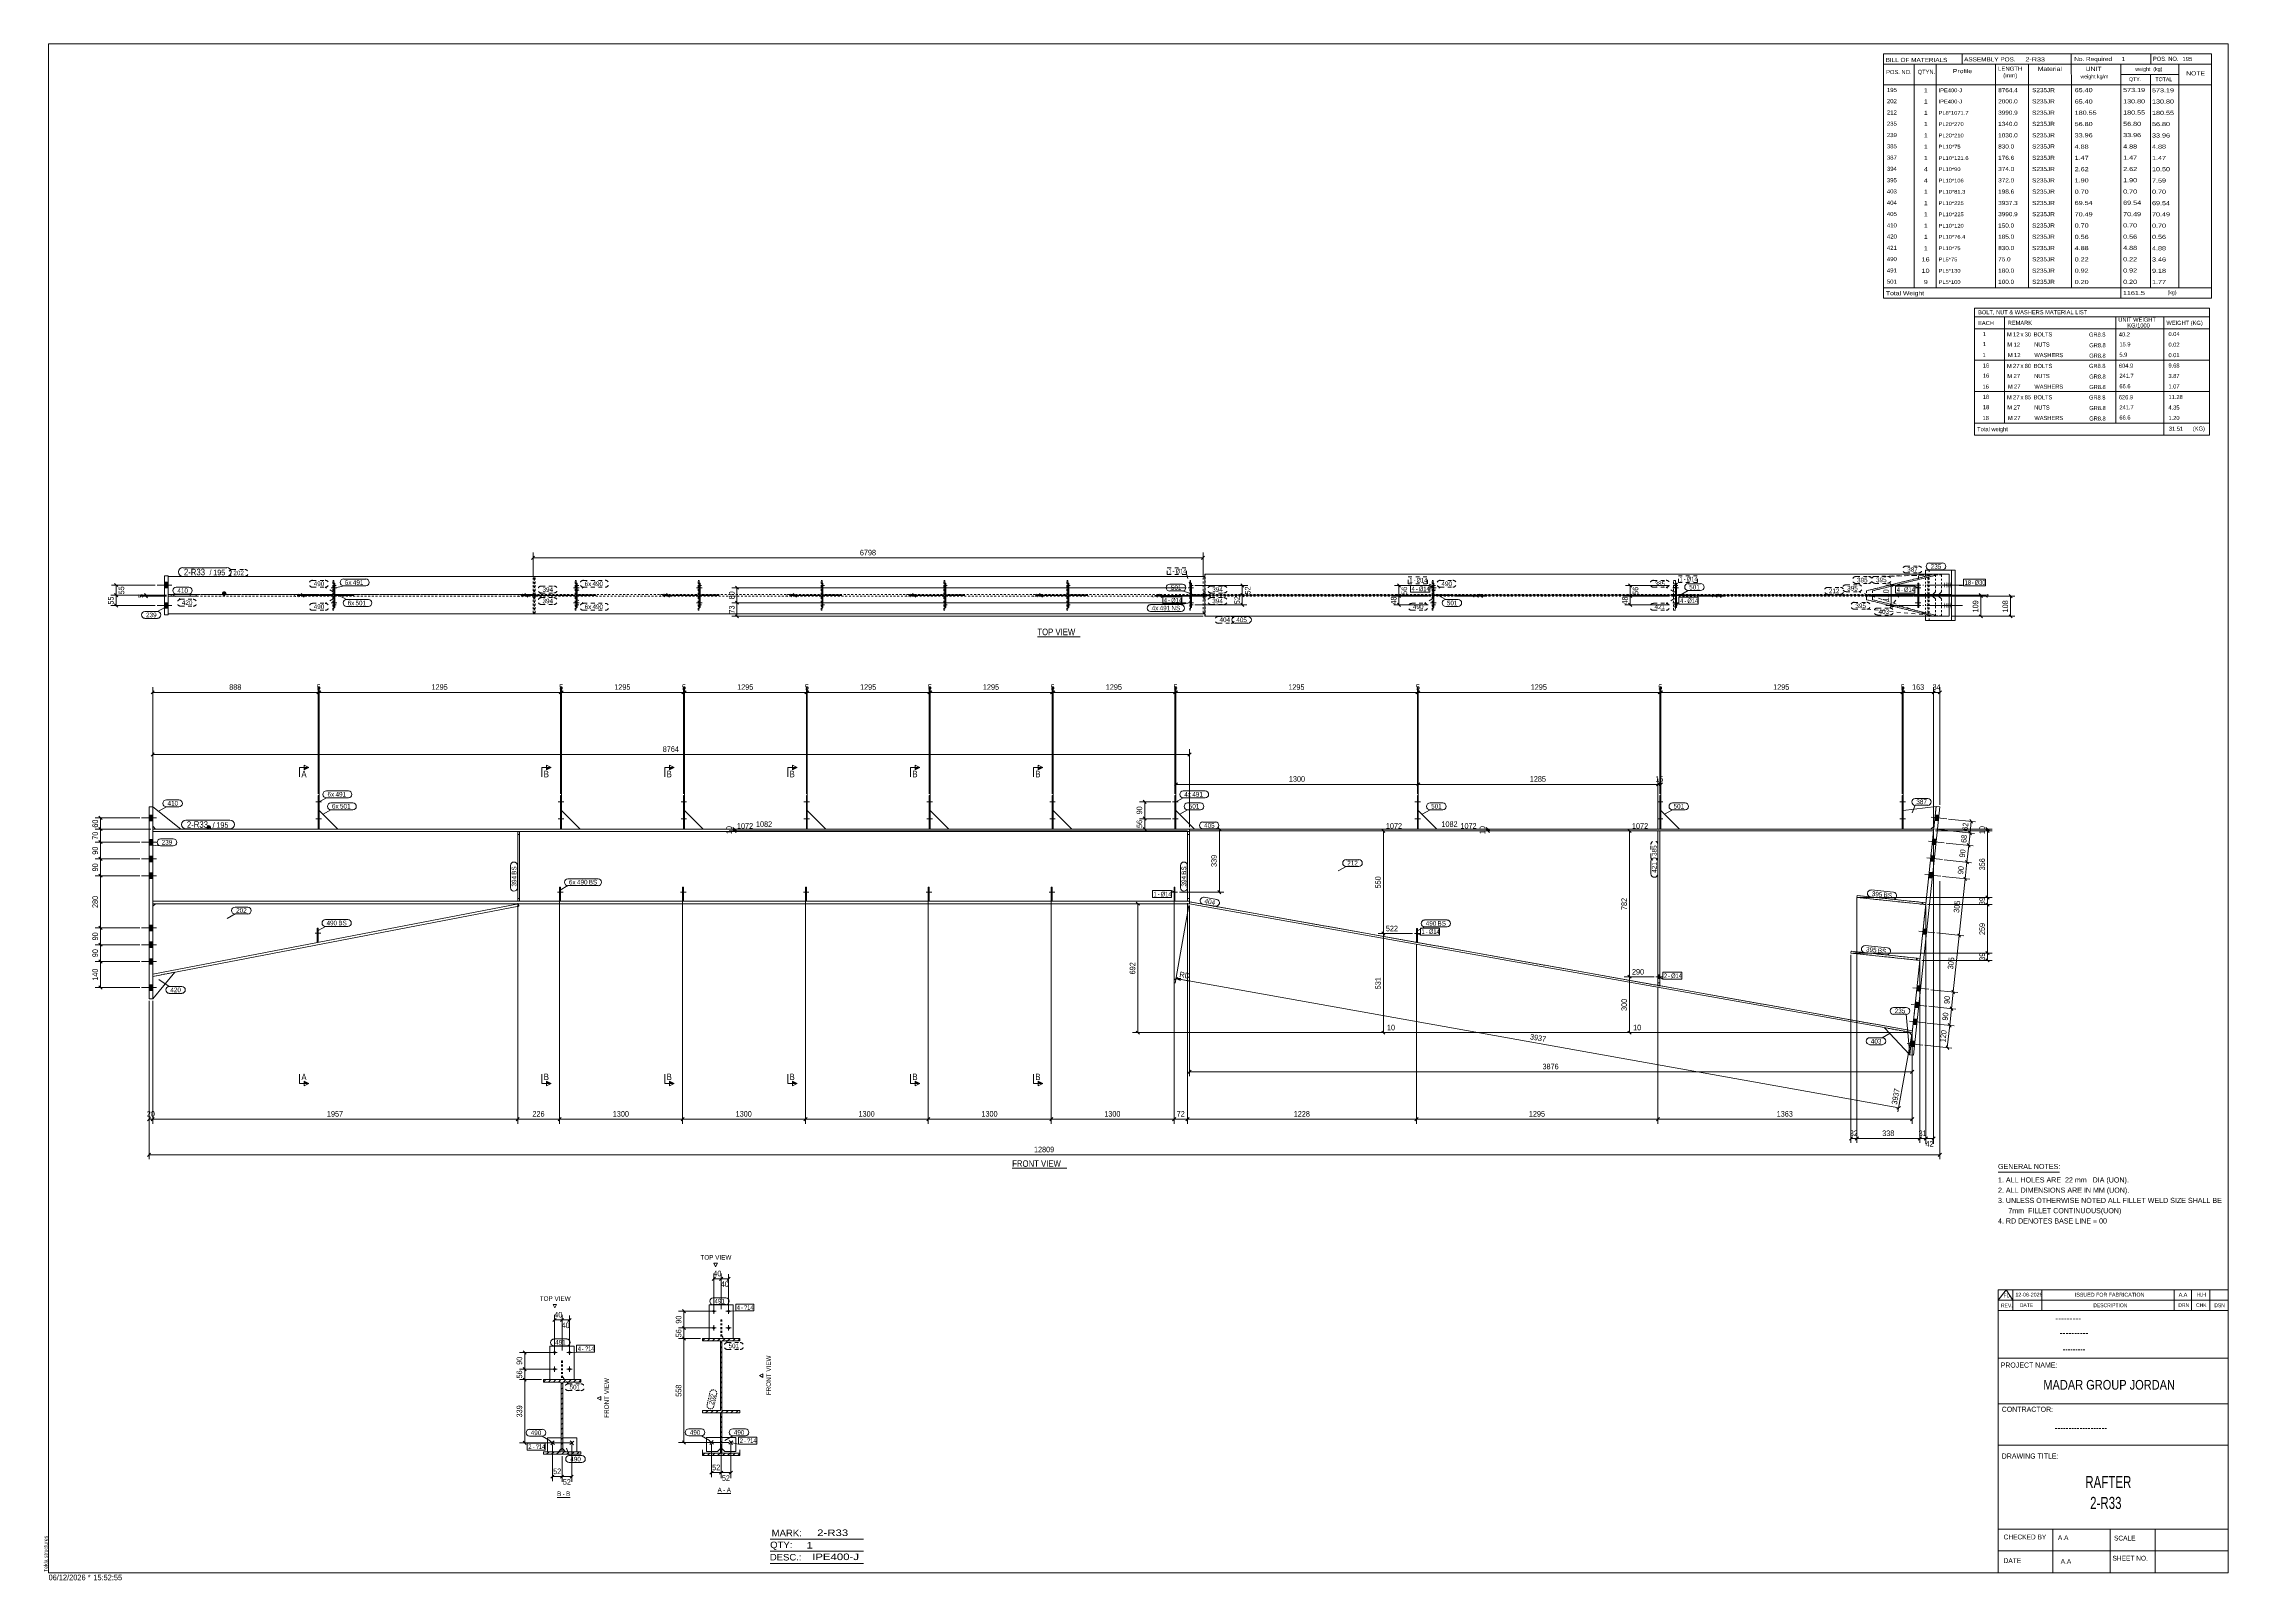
# Model space of a CAD drawing. Header units: millimetres. Extents: x 2 to 1174, y 1 to 825.
import ezdxf

# ---------------------------------------------------------------- set-up
doc = ezdxf.new("R2010")
doc.units = ezdxf.units.MM
for name, pattern in [('XKITLINE00', [0]), ('XKITLINE01', [4, 1, -1, 1, -1]), ('XKITLINE02', [4, 2, -2]), ('XKITLINE04', [3, 0.5, -0.5, 0.5, -0.5, 0.5, -0.5])]:
    doc.linetypes.add(name, pattern=pattern)
for name, color, linetype, lineweight in [('Bolt', 3, 'Continuous', 0), ('BoltMark', 7, 'Continuous', 0), ('Dimensions', 7, 'Continuous', 0), ('DrawingSheet', 5, 'Continuous', 0), ('OtherObjectType', 7, 'Continuous', 0), ('Part', 2, 'Continuous', 0), ('PartMark', 7, 'Continuous', 0), ('Section', 6, 'Continuous', 0)]:
    doc.layers.add(name, color=color, linetype=linetype, lineweight=lineweight)
doc.styles.add('@ARIAL_UNICODE_MS_BOLD', font='ARIAL.TTF')
doc.styles.add('ARIAL', font='ARIAL.TTF')
doc.styles.add('ARIAL_NARROW', font='ARIALN.TTF')
doc.styles.add('COMIC_SANS_MS_BOLD', font='COMICBD.TTF')
doc.styles.add('SWIS721_EX_BT', font='ARIAL.TTF')
doc.styles.add('SWISSE', font='ARIAL.TTF')

# ---------------------------------------------------------------- blocks, each defined once
blk = doc.blocks.new('*A1')
at = {"layer": 'Part', "color": 7, "linetype": 'XKITLINE00', "lineweight": 0}
for p, q in [((270.4, 107.3), (271.7, 108.6)), ((270.4, 107.3), (270.4, 107.3)), ((273.1, 107.3), (274.4, 108.6)), ((275.8, 107.3), (277.1, 108.6)), ((278.5, 107.3), (279.8, 108.6)), ((280, 106.1), (280.8, 106.9)), ((281.2, 107.3), (282.5, 108.6)), ((283.9, 107.3), (285.2, 108.6)), ((286.6, 107.3), (287.9, 108.6)), ((289.3, 107.3), (290.4, 108.4)), ((280, 103.4), (280.8, 104.2)), ((280, 100.7), (280.8, 101.5)), ((280, 98), (280.8, 98.8)), ((280, 95.3), (280.8, 96.1)), ((280, 92.6), (280.8, 93.4)), ((280, 89.9), (280.8, 90.7)), ((280, 87.2), (280.8, 88)), ((280, 84.5), (280.8, 85.3)), ((280, 81.9), (280.8, 82.7)), ((280, 79.2), (280.8, 80)), ((280, 76.5), (280.8, 77.3)), ((280, 73.8), (280.8, 74.6)), ((280, 71.1), (280.8, 71.9)), ((270.4, 69.6), (270.7, 69.9)), ((272.1, 68.6), (273.4, 69.9)), ((274.8, 68.6), (276.1, 69.9)), ((277.5, 68.6), (278.8, 69.9)), ((280.2, 68.6), (281.5, 69.9)), ((282.9, 68.6), (284.2, 69.9)), ((285.6, 68.6), (286.9, 69.9)), ((288.3, 68.6), (289.6, 69.9))]:
    blk.add_line(p, q, dxfattribs=at)
blk = doc.blocks.new('*A2')
at = {"layer": 'Part', "color": 7, "linetype": 'XKITLINE00', "lineweight": 0}
for p, q in [((355.7, 129.4), (357, 130.7)), ((355.7, 129.4), (355.7, 129.4)), ((358.4, 129.4), (359.7, 130.7)), ((361.1, 129.4), (362.4, 130.7)), ((363.8, 129.4), (365.1, 130.7)), ((365.3, 128.2), (366.1, 129)), ((366.5, 129.4), (367.8, 130.7)), ((369.2, 129.4), (370.5, 130.7)), ((371.9, 129.4), (373.2, 130.7)), ((374.6, 129.4), (375.7, 130.5)), ((365.3, 125.5), (366.1, 126.3)), ((365.3, 122.8), (366.1, 123.6)), ((365.3, 120.1), (366.1, 120.9)), ((365.3, 117.4), (366.1, 118.2)), ((365.3, 114.7), (366.1, 115.5)), ((365.3, 112), (366.1, 112.8)), ((365.3, 109.3), (366.1, 110.1)), ((365.3, 106.7), (366.1, 107.5)), ((365.3, 104), (366.1, 104.8)), ((365.3, 101.3), (366.1, 102.1)), ((365.3, 98.6), (366.1, 99.4)), ((365.3, 95.9), (366.1, 96.7)), ((365.3, 93.2), (366.1, 94)), ((355.7, 91.7), (356, 92)), ((357.4, 90.7), (358.7, 92)), ((360.1, 90.7), (361.4, 92)), ((362.8, 90.7), (364.1, 92)), ((365.5, 90.7), (366.8, 92)), ((368.2, 90.7), (369.5, 92)), ((370.9, 90.7), (372.2, 92)), ((373.6, 90.7), (374.9, 92))]:
    blk.add_line(p, q, dxfattribs=at)
blk = doc.blocks.new('*A3')
at = {"layer": 'Part', "color": 7, "linetype": 'XKITLINE00', "lineweight": 0}
for p, q in [((365.3, 88.1), (366.1, 88.9)), ((365.3, 85.4), (366.1, 86.2)), ((365.3, 82.7), (366.1, 83.5)), ((365.3, 80), (366.1, 80.8)), ((365.3, 77.4), (366.1, 78.2)), ((365.3, 74.7), (366.1, 75.5)), ((365.3, 72), (366.1, 72.8)), ((355.7, 67.8), (357, 69.1)), ((358.4, 67.8), (359.7, 69.1)), ((361.1, 67.8), (362.4, 69.1)), ((363.8, 67.8), (365.1, 69.1)), ((365.3, 69.3), (366.1, 70.1)), ((366.5, 67.8), (367.8, 69.1)), ((369.2, 67.8), (370.5, 69.1)), ((371.9, 67.8), (373.2, 69.1)), ((374.6, 67.8), (375.7, 68.9))]:
    blk.add_line(p, q, dxfattribs=at)
blk = doc.blocks.new('*A4')
at = {"layer": 'Bolt'}
for points in [[(60.9, 408.3), (58.9, 408.3), (58.9, 411.3), (60.9, 411.3)], [(60.9, 408.3), (58.9, 408.3), (58.9, 411.3), (60.9, 411.3)], [(60.9, 395.3), (58.9, 395.3), (58.9, 398.3), (60.9, 398.3)], [(60.9, 395.3), (58.9, 395.3), (58.9, 398.3), (60.9, 398.3)], [(60.9, 386.3), (58.9, 386.3), (58.9, 389.3), (60.9, 389.3)], [(60.9, 386.3), (58.9, 386.3), (58.9, 389.3), (60.9, 389.3)], [(60.9, 377.3), (58.9, 377.3), (58.9, 380.3), (60.9, 380.3)], [(60.9, 377.3), (58.9, 377.3), (58.9, 380.3), (60.9, 380.3)], [(60.9, 349.3), (58.9, 349.3), (58.9, 352.3), (60.9, 352.3)], [(60.9, 349.3), (58.9, 349.3), (58.9, 352.3), (60.9, 352.3)], [(60.9, 340.3), (58.9, 340.3), (58.9, 343.3), (60.9, 343.3)], [(60.9, 340.3), (58.9, 340.3), (58.9, 343.3), (60.9, 343.3)], [(60.9, 331.3), (58.9, 331.3), (58.9, 334.3), (60.9, 334.3)], [(60.9, 331.3), (58.9, 331.3), (58.9, 334.3), (60.9, 334.3)], [(60.9, 317.3), (58.9, 317.3), (58.9, 320.3), (60.9, 320.3)], [(60.9, 317.3), (58.9, 317.3), (58.9, 320.3), (60.9, 320.3)]]:
    blk.add_hatch(color=3, dxfattribs=at).paths.add_polyline_path(points, flags=17)
at = {"layer": 'Bolt', "color": 3, "linetype": 'XKITLINE00', "lineweight": 0}
for p, q in [((58.9, 411.3), (60.9, 411.3)), ((58.9, 411.3), (60.9, 411.3)), ((54.9, 409.8), (62.9, 409.8)), ((54.9, 409.8), (62.9, 409.8)), ((58.9, 408.3), (60.9, 408.3)), ((58.9, 408.3), (60.9, 408.3)), ((54.9, 396.8), (62.9, 396.8)), ((54.9, 396.8), (62.9, 396.8)), ((54.9, 387.8), (62.9, 387.8)), ((54.9, 387.8), (62.9, 387.8)), ((58.9, 398.3), (60.9, 398.3)), ((58.9, 398.3), (60.9, 398.3)), ((58.9, 395.3), (60.9, 395.3)), ((58.9, 395.3), (60.9, 395.3)), ((58.9, 389.3), (60.9, 389.3)), ((58.9, 389.3), (60.9, 389.3)), ((54.9, 378.8), (62.9, 378.8)), ((54.9, 378.8), (62.9, 378.8)), ((58.9, 386.3), (60.9, 386.3)), ((58.9, 386.3), (60.9, 386.3)), ((58.9, 380.3), (60.9, 380.3)), ((58.9, 380.3), (60.9, 380.3)), ((58.9, 377.3), (60.9, 377.3)), ((58.9, 377.3), (60.9, 377.3)), ((58.9, 352.3), (60.9, 352.3)), ((58.9, 352.3), (60.9, 352.3)), ((54.9, 350.8), (62.9, 350.8)), ((54.9, 350.8), (62.9, 350.8)), ((54.9, 341.8), (62.9, 341.8)), ((54.9, 341.8), (62.9, 341.8)), ((58.9, 349.3), (60.9, 349.3)), ((58.9, 349.3), (60.9, 349.3)), ((58.9, 343.3), (60.9, 343.3)), ((58.9, 343.3), (60.9, 343.3)), ((58.9, 340.3), (60.9, 340.3)), ((58.9, 340.3), (60.9, 340.3)), ((54.9, 332.8), (62.9, 332.8)), ((54.9, 332.8), (62.9, 332.8)), ((58.9, 334.3), (60.9, 334.3)), ((58.9, 334.3), (60.9, 334.3)), ((58.9, 331.3), (60.9, 331.3)), ((58.9, 331.3), (60.9, 331.3)), ((54.9, 318.8), (62.9, 318.8)), ((54.9, 318.8), (62.9, 318.8)), ((58.9, 320.3), (60.9, 320.3)), ((58.9, 320.3), (60.9, 320.3)), ((58.9, 317.3), (60.9, 317.3)), ((58.9, 317.3), (60.9, 317.3))]:
    blk.add_line(p, q, dxfattribs=at)
blk = doc.blocks.new('*A5')
at = {"layer": 'Part', "color": 2, "linetype": 'XKITLINE00', "lineweight": 0}
blk.add_line((421.9, 403.8), (411.9, 413.8), dxfattribs=at)
at = {"layer": 'Part', "color": 7, "linetype": 'XKITLINE01', "lineweight": 0}
for p, q in [((411.9, 413.8), (411.9, 403.8)), ((411.9, 403.8), (421.9, 403.8))]:
    blk.add_line(p, q, dxfattribs=at)
blk = doc.blocks.new('*A6')
at = {"layer": 'Part', "color": 2, "linetype": 'XKITLINE00', "lineweight": 0}
for p, q in [((346, 421.8), (345.5, 421.8)), ((345.5, 421.8), (345.5, 403.8)), ((346, 403.8), (346, 421.8))]:
    blk.add_line(p, q, dxfattribs=at)
at = {"layer": 'Part', "color": 7, "linetype": 'XKITLINE01', "lineweight": 0}
blk.add_line((345.5, 403.8), (346, 403.8), dxfattribs=at)
blk = doc.blocks.new('*A7')
at = {"layer": 'Part', "color": 2, "linetype": 'XKITLINE00', "lineweight": 0}
blk.add_line((356, 403.8), (346, 413.8), dxfattribs=at)
at = {"layer": 'Part', "color": 7, "linetype": 'XKITLINE01', "lineweight": 0}
for p, q in [((346, 413.8), (346, 403.8)), ((346, 403.8), (356, 403.8))]:
    blk.add_line(p, q, dxfattribs=at)
blk = doc.blocks.new('*A8')
at = {"layer": 'Part', "color": 2, "linetype": 'XKITLINE00', "lineweight": 0}
for p, q in [((280.1, 421.8), (279.6, 421.8)), ((279.6, 421.8), (279.6, 403.8)), ((280.1, 403.8), (280.1, 421.8))]:
    blk.add_line(p, q, dxfattribs=at)
at = {"layer": 'Part', "color": 7, "linetype": 'XKITLINE01', "lineweight": 0}
blk.add_line((279.6, 403.8), (280.1, 403.8), dxfattribs=at)
blk = doc.blocks.new('*A9')
at = {"layer": 'Part', "color": 7, "linetype": 'XKITLINE01', "lineweight": 0}
for p, q in [((279.1, 372.6), (279.1, 365.1)), ((279.6, 372.6), (279.1, 372.6)), ((279.1, 366.6), (279.6, 366.6)), ((279.1, 365.1), (279.6, 365.1)), ((279.6, 365.1), (279.6, 372.6))]:
    blk.add_line(p, q, dxfattribs=at)
blk = doc.blocks.new('*A10')
at = {"layer": 'Part', "color": 2, "linetype": 'XKITLINE00', "lineweight": 0}
blk.add_line((290.1, 403.8), (280.1, 413.8), dxfattribs=at)
at = {"layer": 'Part', "color": 7, "linetype": 'XKITLINE01', "lineweight": 0}
for p, q in [((280.1, 413.8), (280.1, 403.8)), ((280.1, 403.8), (290.1, 403.8))]:
    blk.add_line(p, q, dxfattribs=at)
blk = doc.blocks.new('*A11')
at = {"layer": 'Part', "color": 2, "linetype": 'XKITLINE00', "lineweight": 0}
for p, q in [((150.1, 421.8), (149.6, 421.8)), ((149.6, 421.8), (149.6, 403.8)), ((150.1, 403.8), (150.1, 421.8))]:
    blk.add_line(p, q, dxfattribs=at)
at = {"layer": 'Part', "color": 7, "linetype": 'XKITLINE01', "lineweight": 0}
blk.add_line((149.6, 403.8), (150.1, 403.8), dxfattribs=at)
blk = doc.blocks.new('*A12')
at = {"layer": 'Part', "color": 7, "linetype": 'XKITLINE01', "lineweight": 0}
for p, q in [((149.1, 350.7), (149.1, 343.2)), ((149.6, 350.7), (149.1, 350.7)), ((149.1, 344.7), (149.6, 344.7)), ((149.1, 343.2), (149.6, 343.2)), ((149.6, 343.2), (149.6, 350.7))]:
    blk.add_line(p, q, dxfattribs=at)
blk = doc.blocks.new('*A13')
at = {"layer": 'Part', "color": 2, "linetype": 'XKITLINE00', "lineweight": 0}
blk.add_line((160.1, 403.8), (150.1, 413.8), dxfattribs=at)
at = {"layer": 'Part', "color": 7, "linetype": 'XKITLINE01', "lineweight": 0}
for p, q in [((150.1, 413.8), (150.1, 403.8)), ((150.1, 403.8), (160.1, 403.8))]:
    blk.add_line(p, q, dxfattribs=at)
blk = doc.blocks.new('*A14')
at = {"layer": 'Part', "color": 2, "linetype": 'XKITLINE00', "lineweight": 0}
for p, q in [((869.6, 421.8), (869.1, 421.8)), ((869.1, 421.8), (869.1, 403.8)), ((869.6, 403.8), (869.6, 421.8))]:
    blk.add_line(p, q, dxfattribs=at)
at = {"layer": 'Part', "color": 7, "linetype": 'XKITLINE01', "lineweight": 0}
blk.add_line((869.1, 403.8), (869.6, 403.8), dxfattribs=at)
blk = doc.blocks.new('*A15')
at = {"layer": 'Part', "color": 7, "linetype": 'XKITLINE01', "lineweight": 0}
for p, q in [((868.1, 402.8), (868.1, 319.8)), ((869.1, 402.8), (868.1, 402.8)), ((869.1, 319.8), (869.1, 402.8)), ((868.1, 321.3), (869.1, 321.3)), ((868.1, 319.8), (869.1, 319.8))]:
    blk.add_line(p, q, dxfattribs=at)
blk = doc.blocks.new('*A16')
at = {"layer": 'Part', "color": 2, "linetype": 'XKITLINE00', "lineweight": 0}
blk.add_line((879.6, 403.8), (869.6, 413.8), dxfattribs=at)
at = {"layer": 'Part', "color": 7, "linetype": 'XKITLINE01', "lineweight": 0}
for p, q in [((869.6, 413.8), (869.6, 403.8)), ((869.6, 403.8), (879.6, 403.8))]:
    blk.add_line(p, q, dxfattribs=at)
blk = doc.blocks.new('*A17')
at = {"layer": 'Part', "color": 2, "linetype": 'XKITLINE00', "lineweight": 0}
for p, q in [((739.6, 421.8), (739.1, 421.8)), ((739.1, 421.8), (739.1, 403.8)), ((739.6, 403.8), (739.6, 421.8))]:
    blk.add_line(p, q, dxfattribs=at)
at = {"layer": 'Part', "color": 7, "linetype": 'XKITLINE01', "lineweight": 0}
blk.add_line((739.1, 403.8), (739.6, 403.8), dxfattribs=at)
blk = doc.blocks.new('*A18')
at = {"layer": 'Part', "color": 7, "linetype": 'XKITLINE01', "lineweight": 0}
for p, q in [((738.6, 350.5), (738.6, 343)), ((739.1, 350.5), (738.6, 350.5)), ((738.6, 344.5), (739.1, 344.5)), ((738.6, 343), (739.1, 343)), ((739.1, 343), (739.1, 350.5))]:
    blk.add_line(p, q, dxfattribs=at)
blk = doc.blocks.new('*A19')
at = {"layer": 'Part', "color": 2, "linetype": 'XKITLINE00', "lineweight": 0}
blk.add_line((749.6, 403.8), (739.6, 413.8), dxfattribs=at)
at = {"layer": 'Part', "color": 7, "linetype": 'XKITLINE01', "lineweight": 0}
for p, q in [((739.6, 413.8), (739.6, 403.8)), ((739.6, 403.8), (749.6, 403.8))]:
    blk.add_line(p, q, dxfattribs=at)
blk = doc.blocks.new('*A20')
at = {"layer": 'Part', "color": 2, "linetype": 'XKITLINE00', "lineweight": 0}
for p, q in [((609.6, 421.8), (609.1, 421.8)), ((609.1, 421.8), (609.1, 403.8)), ((609.6, 403.8), (609.6, 421.8))]:
    blk.add_line(p, q, dxfattribs=at)
at = {"layer": 'Part', "color": 7, "linetype": 'XKITLINE01', "lineweight": 0}
blk.add_line((609.1, 403.8), (609.6, 403.8), dxfattribs=at)
blk = doc.blocks.new('*A21')
at = {"layer": 'Part', "color": 2, "linetype": 'XKITLINE00', "lineweight": 0}
blk.add_line((619.6, 403.8), (609.6, 413.8), dxfattribs=at)
at = {"layer": 'Part', "color": 7, "linetype": 'XKITLINE01', "lineweight": 0}
for p, q in [((609.6, 413.8), (609.6, 403.8)), ((609.6, 403.8), (619.6, 403.8))]:
    blk.add_line(p, q, dxfattribs=at)
blk = doc.blocks.new('*A22')
at = {"layer": 'Part', "color": 2, "linetype": 'XKITLINE00', "lineweight": 0}
for p, q in [((999.6, 421.8), (999.1, 421.8)), ((999.1, 421.8), (999.1, 403.8)), ((999.6, 403.8), (999.6, 421.8))]:
    blk.add_line(p, q, dxfattribs=at)
at = {"layer": 'Part', "color": 7, "linetype": 'XKITLINE01', "lineweight": 0}
blk.add_line((999.1, 403.8), (999.6, 403.8), dxfattribs=at)
blk = doc.blocks.new('*A23')
at = {"layer": 'Part', "color": 2, "linetype": 'XKITLINE00', "lineweight": 0}
for p, q in [((1017.3, 416), (999.6, 413.8)), ((999.6, 413.8), (999.6, 403.8)), ((1014.5, 403.8), (1016.2, 405.3))]:
    blk.add_line(p, q, dxfattribs=at)
at = {"layer": 'Part', "color": 7, "linetype": 'XKITLINE01', "lineweight": 0}
for p, q in [((1016.2, 405.3), (1017.3, 416)), ((999.6, 403.8), (1014.5, 403.8))]:
    blk.add_line(p, q, dxfattribs=at)
blk = doc.blocks.new('*A24')
at = {"layer": 'Part', "color": 2, "linetype": 'XKITLINE00', "lineweight": 0}
for p, q in [((868.1, 402.8), (868.1, 320)), ((869.1, 402.8), (869.1, 319.8))]:
    blk.add_line(p, q, dxfattribs=at)
at = {"layer": 'Part', "color": 7, "linetype": 'XKITLINE01', "lineweight": 0}
for p, q in [((869.1, 402.8), (868.1, 402.8)), ((868.1, 321.3), (869.1, 321.3)), ((868.1, 319.8), (868.1, 320)), ((869.1, 319.8), (868.1, 319.8))]:
    blk.add_line(p, q, dxfattribs=at)
blk = doc.blocks.new('*A25')
at = {"layer": 'Part', "color": 2, "linetype": 'XKITLINE00', "lineweight": 0}
for p, q in [((75.9, 403.8), (60.9, 415.8)), ((60.9, 405.3), (62.4, 403.8))]:
    blk.add_line(p, q, dxfattribs=at)
at = {"layer": 'Part', "color": 7, "linetype": 'XKITLINE01', "lineweight": 0}
for p, q in [((60.9, 415.8), (60.9, 405.3)), ((62.4, 403.8), (75.9, 403.8))]:
    blk.add_line(p, q, dxfattribs=at)
blk = doc.blocks.new('*A26')
at = {"layer": 'Part', "color": 2, "linetype": 'XKITLINE00', "lineweight": 0}
for p, q in [((58.9, 312.8), (58.9, 415.8)), ((60.9, 415.8), (58.9, 415.8)), ((60.9, 312.8), (60.9, 415.8)), ((58.9, 312.8), (60.9, 312.8))]:
    blk.add_line(p, q, dxfattribs=at)
blk = doc.blocks.new('*A27')
at = {"layer": 'Part', "color": 2, "linetype": 'XKITLINE00', "lineweight": 0}
blk.add_line((72.7, 327.1), (60.9, 312.8), dxfattribs=at)
at = {"layer": 'Part', "color": 7, "linetype": 'XKITLINE01', "lineweight": 0}
for p, q in [((60.9, 324.8), (72.7, 327.1)), ((60.9, 312.8), (60.9, 324.8))]:
    blk.add_line(p, q, dxfattribs=at)
blk = doc.blocks.new('*A28')
at = {"layer": 'Part', "color": 2, "linetype": 'XKITLINE00', "lineweight": 0}
for p, q in [((608.6, 365.1), (608.6, 372.6)), ((608.6, 372.6), (609.1, 372.6)), ((609.1, 372.6), (609.1, 365.1))]:
    blk.add_line(p, q, dxfattribs=at)
at = {"layer": 'Part', "color": 7, "linetype": 'XKITLINE01', "lineweight": 0}
for p, q in [((608.6, 366.6), (609.1, 366.6)), ((609.1, 365.1), (608.6, 365.1))]:
    blk.add_line(p, q, dxfattribs=at)
blk = doc.blocks.new('*A29')
at = {"layer": 'Part', "color": 7, "linetype": 'XKITLINE01', "lineweight": 0}
for p, q in [((608.6, 372.6), (608.6, 365.1)), ((609.1, 372.6), (608.6, 372.6)), ((608.6, 366.6), (609.1, 366.6)), ((608.6, 365.1), (609.1, 365.1)), ((609.1, 365.1), (609.1, 372.6))]:
    blk.add_line(p, q, dxfattribs=at)
blk = doc.blocks.new('*A30')
at = {"layer": 'Part', "color": 2, "linetype": 'XKITLINE00', "lineweight": 0}
for p, q in [((476.8, 365.1), (476.8, 372.6)), ((476.8, 372.6), (477.3, 372.6)), ((477.3, 372.6), (477.3, 365.1))]:
    blk.add_line(p, q, dxfattribs=at)
at = {"layer": 'Part', "color": 7, "linetype": 'XKITLINE01', "lineweight": 0}
for p, q in [((476.8, 366.6), (477.3, 366.6)), ((477.3, 365.1), (476.8, 365.1))]:
    blk.add_line(p, q, dxfattribs=at)
blk = doc.blocks.new('*A31')
at = {"layer": 'Part', "color": 7, "linetype": 'XKITLINE01', "lineweight": 0}
for p, q in [((476.8, 372.6), (476.8, 365.1)), ((477.3, 372.6), (476.8, 372.6)), ((476.8, 366.6), (477.3, 366.6)), ((476.8, 365.1), (477.3, 365.1)), ((477.3, 365.1), (477.3, 372.6))]:
    blk.add_line(p, q, dxfattribs=at)
blk = doc.blocks.new('*A32')
at = {"layer": 'Part', "color": 2, "linetype": 'XKITLINE00', "lineweight": 0}
for p, q in [((345, 365.1), (345, 372.6)), ((345, 372.6), (345.5, 372.6)), ((345.5, 372.6), (345.5, 365.1))]:
    blk.add_line(p, q, dxfattribs=at)
at = {"layer": 'Part', "color": 7, "linetype": 'XKITLINE01', "lineweight": 0}
for p, q in [((345, 366.6), (345.5, 366.6)), ((345.5, 365.1), (345, 365.1))]:
    blk.add_line(p, q, dxfattribs=at)
blk = doc.blocks.new('*A33')
at = {"layer": 'Part', "color": 7, "linetype": 'XKITLINE01', "lineweight": 0}
for p, q in [((345, 372.6), (345, 365.1)), ((345.5, 372.6), (345, 372.6)), ((345, 366.6), (345.5, 366.6)), ((345, 365.1), (345.5, 365.1)), ((345.5, 365.1), (345.5, 372.6))]:
    blk.add_line(p, q, dxfattribs=at)
blk = doc.blocks.new('*A34')
at = {"layer": 'Part', "color": 2, "linetype": 'XKITLINE00', "lineweight": 0}
for p, q in [((739.1, 350.5), (738.6, 350.5)), ((738.6, 350.5), (738.6, 343.1)), ((739.1, 350.5), (739.1, 343))]:
    blk.add_line(p, q, dxfattribs=at)
at = {"layer": 'Part', "color": 7, "linetype": 'XKITLINE01', "lineweight": 0}
for p, q in [((738.6, 344.5), (739.1, 344.5)), ((738.6, 343), (738.6, 343.1)), ((739.1, 343), (738.6, 343))]:
    blk.add_line(p, q, dxfattribs=at)
blk = doc.blocks.new('*A35')
at = {"layer": 'Part', "color": 2, "linetype": 'XKITLINE00', "lineweight": 0}
for p, q in [((542.7, 365.1), (542.7, 372.6)), ((542.7, 372.6), (543.2, 372.6)), ((543.2, 372.6), (543.2, 365.1))]:
    blk.add_line(p, q, dxfattribs=at)
at = {"layer": 'Part', "color": 7, "linetype": 'XKITLINE01', "lineweight": 0}
for p, q in [((542.7, 366.6), (543.2, 366.6)), ((543.2, 365.1), (542.7, 365.1))]:
    blk.add_line(p, q, dxfattribs=at)
blk = doc.blocks.new('*A36')
at = {"layer": 'Part', "color": 2, "linetype": 'XKITLINE00', "lineweight": 0}
for p, q in [((410.9, 365.1), (410.9, 372.6)), ((410.9, 372.6), (411.4, 372.6)), ((411.4, 372.6), (411.4, 365.1))]:
    blk.add_line(p, q, dxfattribs=at)
at = {"layer": 'Part', "color": 7, "linetype": 'XKITLINE01', "lineweight": 0}
for p, q in [((410.9, 366.6), (411.4, 366.6)), ((411.4, 365.1), (410.9, 365.1))]:
    blk.add_line(p, q, dxfattribs=at)
blk = doc.blocks.new('*A37')
at = {"layer": 'Part', "color": 2, "linetype": 'XKITLINE00', "lineweight": 0}
for p, q in [((279.1, 365.1), (279.1, 372.6)), ((279.1, 372.6), (279.6, 372.6)), ((279.6, 372.6), (279.6, 365.1))]:
    blk.add_line(p, q, dxfattribs=at)
at = {"layer": 'Part', "color": 7, "linetype": 'XKITLINE01', "lineweight": 0}
for p, q in [((279.1, 366.6), (279.6, 366.6)), ((279.6, 365.1), (279.1, 365.1))]:
    blk.add_line(p, q, dxfattribs=at)
blk = doc.blocks.new('*A38')
at = {"layer": 'Part', "color": 2, "linetype": 'XKITLINE00', "lineweight": 0}
for p, q in [((149.1, 343.2), (149.1, 350.7)), ((149.1, 350.7), (149.6, 350.7)), ((149.6, 343.2), (149.1, 343.2)), ((149.6, 350.7), (149.6, 343.2))]:
    blk.add_line(p, q, dxfattribs=at)
at = {"layer": 'Part', "color": 7, "linetype": 'XKITLINE01', "lineweight": 0}
blk.add_line((149.1, 344.7), (149.6, 344.7), dxfattribs=at)
blk = doc.blocks.new('*A39')
at = {"layer": 'Part', "color": 2, "linetype": 'XKITLINE00', "lineweight": 0}
for p, q in [((974.9, 368.2), (974.7, 367.2)), ((1011.7, 363.3), (974.7, 367.2)), ((1011.8, 364.3), (974.9, 368.2)), ((1009.8, 363.5), (1009.9, 364.5))]:
    blk.add_line(p, q, dxfattribs=at)
at = {"layer": 'Part', "color": 7, "linetype": 'XKITLINE01', "lineweight": 0}
for p, q in [((1010.2, 363.4), (1010.4, 364.4)), ((1011.8, 364.3), (1011.7, 363.3))]:
    blk.add_line(p, q, dxfattribs=at)
blk = doc.blocks.new('*A40')
at = {"layer": 'Part', "color": 2, "linetype": 'XKITLINE00', "lineweight": 0}
for p, q in [((971.7, 338.3), (971.6, 337.3)), ((1008.6, 333.4), (971.6, 337.3)), ((1008.7, 334.4), (971.7, 338.3)), ((1006.6, 333.6), (1006.7, 334.6))]:
    blk.add_line(p, q, dxfattribs=at)
at = {"layer": 'Part', "color": 7, "linetype": 'XKITLINE01', "lineweight": 0}
for p, q in [((1007.1, 333.6), (1007.2, 334.6)), ((1008.7, 334.4), (1008.6, 333.4))]:
    blk.add_line(p, q, dxfattribs=at)
blk = doc.blocks.new('*A41')
at = {"layer": 'Part', "color": 7, "linetype": 'XKITLINE01', "lineweight": 0}
for p, q in [((974.7, 367.2), (974.9, 368.2)), ((1011.7, 363.3), (974.7, 367.2)), ((1011.8, 364.3), (974.9, 368.2)), ((1009.8, 363.5), (1009.9, 364.5)), ((1010.2, 363.4), (1010.4, 364.4)), ((1011.8, 364.3), (1011.7, 363.3))]:
    blk.add_line(p, q, dxfattribs=at)
blk = doc.blocks.new('*A42')
at = {"layer": 'Part', "color": 7, "linetype": 'XKITLINE01', "lineweight": 0}
for p, q in [((971.6, 337.3), (971.7, 338.3)), ((1008.6, 333.4), (971.6, 337.3)), ((1008.7, 334.4), (971.7, 338.3)), ((1006.6, 333.6), (1006.7, 334.6)), ((1007.1, 333.6), (1007.2, 334.6)), ((1008.7, 334.4), (1008.6, 333.4))]:
    blk.add_line(p, q, dxfattribs=at)
blk = doc.blocks.new('*A43')
at = {"layer": 'Part', "color": 2, "linetype": 'XKITLINE00', "lineweight": 0}
for p, q in [((1003.2, 282.7), (989.7, 297.3)), ((1003, 294.9), (1004.3, 293.2))]:
    blk.add_line(p, q, dxfattribs=at)
at = {"layer": 'Part', "color": 7, "linetype": 'XKITLINE01', "lineweight": 0}
for p, q in [((989.7, 297.3), (1003, 294.9)), ((1004.3, 293.2), (1003.2, 282.7))]:
    blk.add_line(p, q, dxfattribs=at)
blk = doc.blocks.new('*A44')
at = {"layer": 'Part', "color": 7, "linetype": 'XKITLINE01', "lineweight": 0}
for p, q in [((616.8, 364.8), (616.8, 402.8)), ((616.8, 402.8), (1015.9, 402.8)), ((1015.9, 402.8), (1004.6, 295.6)), ((1004.6, 295.6), (617, 364.8))]:
    blk.add_line(p, q, dxfattribs=at)
at = {"layer": 'Part', "color": 2, "linetype": 'XKITLINE00', "lineweight": 0}
blk.add_line((617, 364.8), (616.8, 364.8), dxfattribs=at)
blk = doc.blocks.new('*A45')
at = {"layer": 'Part', "color": 2, "linetype": 'XKITLINE00', "lineweight": 0}
for p, q in [((615.8, 365.1), (615.8, 402.5)), ((616.8, 402.5), (616.8, 365.1))]:
    blk.add_line(p, q, dxfattribs=at)
at = {"layer": 'Part', "color": 7, "linetype": 'XKITLINE01', "lineweight": 0}
for p, q in [((615.8, 402.5), (616.8, 402.5)), ((615.8, 401), (616.8, 401)), ((615.8, 366.6), (616.8, 366.6)), ((615.8, 365.1), (616.8, 365.1))]:
    blk.add_line(p, q, dxfattribs=at)
blk = doc.blocks.new('*A46')
at = {"layer": 'Part', "color": 7, "linetype": 'XKITLINE01', "lineweight": 0}
for p, q in [((615.8, 402.5), (615.8, 365.1)), ((615.8, 402.5), (616.8, 402.5)), ((615.8, 401), (616.8, 401)), ((616.8, 402.5), (616.8, 365.1)), ((616.8, 366.6), (615.8, 366.6)), ((616.8, 365.1), (615.8, 365.1))]:
    blk.add_line(p, q, dxfattribs=at)
blk = doc.blocks.new('*A47')
at = {"layer": 'Part', "color": 2, "linetype": 'XKITLINE00', "lineweight": 0}
for p, q in [((256.6, 365.1), (256.6, 402.5)), ((257.6, 402.5), (257.6, 365.1))]:
    blk.add_line(p, q, dxfattribs=at)
at = {"layer": 'Part', "color": 7, "linetype": 'XKITLINE01', "lineweight": 0}
for p, q in [((256.6, 402.5), (257.6, 402.5)), ((256.6, 401), (257.6, 401)), ((256.6, 366.6), (257.6, 366.6)), ((256.6, 365.1), (257.6, 365.1))]:
    blk.add_line(p, q, dxfattribs=at)
blk = doc.blocks.new('*A48')
at = {"layer": 'Part', "color": 7, "linetype": 'XKITLINE01', "lineweight": 0}
for p, q in [((256.6, 402.5), (256.6, 365.1)), ((256.6, 402.5), (257.6, 402.5)), ((256.6, 401), (257.6, 401)), ((257.6, 402.5), (257.6, 365.1)), ((257.6, 366.6), (256.6, 366.6)), ((257.6, 365.1), (256.6, 365.1))]:
    blk.add_line(p, q, dxfattribs=at)
blk = doc.blocks.new('*A49')
at = {"layer": 'Part', "color": 2, "linetype": 'XKITLINE00', "lineweight": 0}
for p, q in [((616.8, 363.8), (617, 364.8)), ((1004.4, 294.7), (616.8, 363.8)), ((617, 364.8), (1004.6, 295.6)), ((1004.6, 295.6), (1004.4, 294.7))]:
    blk.add_line(p, q, dxfattribs=at)
blk = doc.blocks.new('*A50')
at = {"layer": 'Part', "color": 2, "linetype": 'XKITLINE00', "lineweight": 0}
for p, q in [((60.9, 326.1), (257.1, 363.8)), ((62.3, 363.8), (60.9, 362.4)), ((257.1, 363.8), (257.3, 362.5)), ((257.3, 362.5), (60.9, 324.8))]:
    blk.add_line(p, q, dxfattribs=at)
at = {"layer": 'Part', "color": 7, "linetype": 'XKITLINE01', "lineweight": 0}
for p, q in [((257.1, 363.8), (62.3, 363.8)), ((60.9, 324.8), (60.9, 362.4))]:
    blk.add_line(p, q, dxfattribs=at)
blk = doc.blocks.new('*A51')
at = {"layer": 'Part', "color": 2, "linetype": 'XKITLINE00', "lineweight": 0}
for p, q in [((616.8, 403.8), (1015.9, 403.8)), ((616.8, 402.8), (616.8, 403.8)), ((1015.9, 402.8), (616.8, 402.8)), ((1015.9, 403.8), (1015.9, 402.8))]:
    blk.add_line(p, q, dxfattribs=at)
blk = doc.blocks.new('*A52')
at = {"layer": 'Part', "color": 2, "linetype": 'XKITLINE00', "lineweight": 0}
for p, q in [((1017.3, 416), (1003.2, 282.7)), ((1005.2, 282.5), (1019.3, 415.8)), ((1019.3, 415.8), (1017.3, 416)), ((1003.2, 282.7), (1005.2, 282.5))]:
    blk.add_line(p, q, dxfattribs=at)
blk = doc.blocks.new('*A53')
at = {"layer": 'Bolt'}
for points in [[(543.2, 419.1), (543.7, 419.1), (543.7, 417.7), (543.2, 417.7)], [(543.2, 419.1), (543.7, 419.1), (543.7, 417.7), (543.2, 417.7)], [(543.2, 410.1), (543.7, 410.1), (543.7, 408.7), (543.2, 408.7)], [(543.2, 410.1), (543.7, 410.1), (543.7, 408.7), (543.2, 408.7)]]:
    blk.add_hatch(color=3, dxfattribs=at).paths.add_polyline_path(points, flags=17)
at = {"layer": 'Bolt', "color": 3, "linetype": 'XKITLINE00', "lineweight": 0}
for p, q in [((544.9, 418.4), (541.9, 418.4)), ((544.9, 418.4), (541.9, 418.4)), ((543.7, 419.1), (543.2, 419.1)), ((543.7, 419.1), (543.2, 419.1)), ((543.7, 417.7), (543.2, 417.7)), ((543.7, 417.7), (543.2, 417.7)), ((543.7, 410.1), (543.2, 410.1)), ((543.7, 410.1), (543.2, 410.1)), ((544.9, 409.4), (541.9, 409.4)), ((544.9, 409.4), (541.9, 409.4)), ((543.7, 408.7), (543.2, 408.7)), ((543.7, 408.7), (543.2, 408.7))]:
    blk.add_line(p, q, dxfattribs=at)
blk = doc.blocks.new('*A54')
at = {"layer": 'Bolt', "color": 3, "linetype": 'XKITLINE02', "lineweight": 0}
for p, q in [((544.6, 369.9), (541.6, 369.9)), ((543.2, 370.9), (542.7, 370.9)), ((543.2, 368.9), (542.7, 368.9))]:
    blk.add_line(p, q, dxfattribs=at)
blk = doc.blocks.new('*A55')
at = {"layer": 'Bolt'}
for points in [[(477.3, 419.1), (477.8, 419.1), (477.8, 417.7), (477.3, 417.7)], [(477.3, 419.1), (477.8, 419.1), (477.8, 417.7), (477.3, 417.7)], [(477.3, 410.1), (477.8, 410.1), (477.8, 408.7), (477.3, 408.7)], [(477.3, 410.1), (477.8, 410.1), (477.8, 408.7), (477.3, 408.7)]]:
    blk.add_hatch(color=3, dxfattribs=at).paths.add_polyline_path(points, flags=17)
at = {"layer": 'Bolt', "color": 3, "linetype": 'XKITLINE00', "lineweight": 0}
for p, q in [((479, 418.4), (476, 418.4)), ((479, 418.4), (476, 418.4)), ((477.8, 419.1), (477.3, 419.1)), ((477.8, 419.1), (477.3, 419.1)), ((477.8, 417.7), (477.3, 417.7)), ((477.8, 417.7), (477.3, 417.7)), ((477.8, 410.1), (477.3, 410.1)), ((477.8, 410.1), (477.3, 410.1)), ((479, 409.4), (476, 409.4)), ((479, 409.4), (476, 409.4)), ((477.8, 408.7), (477.3, 408.7)), ((477.8, 408.7), (477.3, 408.7))]:
    blk.add_line(p, q, dxfattribs=at)
blk = doc.blocks.new('*A56')
at = {"layer": 'Bolt'}
for points in [[(411.4, 419.1), (411.9, 419.1), (411.9, 417.7), (411.4, 417.7)], [(411.4, 419.1), (411.9, 419.1), (411.9, 417.7), (411.4, 417.7)], [(411.4, 410.1), (411.9, 410.1), (411.9, 408.7), (411.4, 408.7)], [(411.4, 410.1), (411.9, 410.1), (411.9, 408.7), (411.4, 408.7)]]:
    blk.add_hatch(color=3, dxfattribs=at).paths.add_polyline_path(points, flags=17)
at = {"layer": 'Bolt', "color": 3, "linetype": 'XKITLINE00', "lineweight": 0}
for p, q in [((413.1, 418.4), (410.1, 418.4)), ((413.1, 418.4), (410.1, 418.4)), ((411.9, 419.1), (411.4, 419.1)), ((411.9, 419.1), (411.4, 419.1)), ((411.9, 417.7), (411.4, 417.7)), ((411.9, 417.7), (411.4, 417.7)), ((411.9, 410.1), (411.4, 410.1)), ((411.9, 410.1), (411.4, 410.1)), ((413.1, 409.4), (410.1, 409.4)), ((413.1, 409.4), (410.1, 409.4)), ((411.9, 408.7), (411.4, 408.7)), ((411.9, 408.7), (411.4, 408.7))]:
    blk.add_line(p, q, dxfattribs=at)
blk = doc.blocks.new('*A57')
at = {"layer": 'Bolt', "color": 3, "linetype": 'XKITLINE02', "lineweight": 0}
for p, q in [((412.8, 369.9), (409.8, 369.9)), ((411.4, 370.9), (410.9, 370.9)), ((411.4, 368.9), (410.9, 368.9))]:
    blk.add_line(p, q, dxfattribs=at)
blk = doc.blocks.new('*A58')
at = {"layer": 'Bolt'}
for points in [[(345.5, 419.1), (346, 419.1), (346, 417.7), (345.5, 417.7)], [(345.5, 419.1), (346, 419.1), (346, 417.7), (345.5, 417.7)], [(345.5, 410.1), (346, 410.1), (346, 408.7), (345.5, 408.7)], [(345.5, 410.1), (346, 410.1), (346, 408.7), (345.5, 408.7)]]:
    blk.add_hatch(color=3, dxfattribs=at).paths.add_polyline_path(points, flags=17)
at = {"layer": 'Bolt', "color": 3, "linetype": 'XKITLINE00', "lineweight": 0}
for p, q in [((347.2, 418.4), (344.2, 418.4)), ((347.2, 418.4), (344.2, 418.4)), ((346, 419.1), (345.5, 419.1)), ((346, 419.1), (345.5, 419.1)), ((346, 417.7), (345.5, 417.7)), ((346, 417.7), (345.5, 417.7)), ((346, 410.1), (345.5, 410.1)), ((346, 410.1), (345.5, 410.1)), ((347.2, 409.4), (344.2, 409.4)), ((347.2, 409.4), (344.2, 409.4)), ((346, 408.7), (345.5, 408.7)), ((346, 408.7), (345.5, 408.7))]:
    blk.add_line(p, q, dxfattribs=at)
blk = doc.blocks.new('*A59')
at = {"layer": 'Bolt'}
for points in [[(279.6, 419.1), (280.1, 419.1), (280.1, 417.7), (279.6, 417.7)], [(279.6, 419.1), (280.1, 419.1), (280.1, 417.7), (279.6, 417.7)], [(279.6, 410.1), (280.1, 410.1), (280.1, 408.7), (279.6, 408.7)], [(279.6, 410.1), (280.1, 410.1), (280.1, 408.7), (279.6, 408.7)]]:
    blk.add_hatch(color=3, dxfattribs=at).paths.add_polyline_path(points, flags=17)
at = {"layer": 'Bolt', "color": 3, "linetype": 'XKITLINE00', "lineweight": 0}
for p, q in [((281.3, 418.4), (278.3, 418.4)), ((281.3, 418.4), (278.3, 418.4)), ((280.1, 419.1), (279.6, 419.1)), ((280.1, 419.1), (279.6, 419.1)), ((280.1, 417.7), (279.6, 417.7)), ((280.1, 417.7), (279.6, 417.7)), ((280.1, 410.1), (279.6, 410.1)), ((280.1, 410.1), (279.6, 410.1)), ((281.3, 409.4), (278.3, 409.4)), ((281.3, 409.4), (278.3, 409.4)), ((280.1, 408.7), (279.6, 408.7)), ((280.1, 408.7), (279.6, 408.7))]:
    blk.add_line(p, q, dxfattribs=at)
blk = doc.blocks.new('*A60')
at = {"layer": 'Bolt', "color": 3, "linetype": 'XKITLINE02', "lineweight": 0}
for p, q in [((281, 369.9), (278, 369.9)), ((279.6, 370.9), (279.1, 370.9)), ((279.6, 368.9), (279.1, 368.9))]:
    blk.add_line(p, q, dxfattribs=at)
blk = doc.blocks.new('*A61')
at = {"layer": 'Bolt'}
for points in [[(149.6, 419.1), (150.1, 419.1), (150.1, 417.7), (149.6, 417.7)], [(149.6, 419.1), (150.1, 419.1), (150.1, 417.7), (149.6, 417.7)], [(149.6, 410.1), (150.1, 410.1), (150.1, 408.7), (149.6, 408.7)], [(149.6, 410.1), (150.1, 410.1), (150.1, 408.7), (149.6, 408.7)]]:
    blk.add_hatch(color=3, dxfattribs=at).paths.add_polyline_path(points, flags=17)
at = {"layer": 'Bolt', "color": 3, "linetype": 'XKITLINE00', "lineweight": 0}
for p, q in [((151.3, 418.4), (148.3, 418.4)), ((151.3, 418.4), (148.3, 418.4)), ((150.1, 419.1), (149.6, 419.1)), ((150.1, 419.1), (149.6, 419.1)), ((150.1, 417.7), (149.6, 417.7)), ((150.1, 417.7), (149.6, 417.7)), ((150.1, 410.1), (149.6, 410.1)), ((150.1, 410.1), (149.6, 410.1)), ((151.3, 409.4), (148.3, 409.4)), ((151.3, 409.4), (148.3, 409.4)), ((150.1, 408.7), (149.6, 408.7)), ((150.1, 408.7), (149.6, 408.7))]:
    blk.add_line(p, q, dxfattribs=at)
blk = doc.blocks.new('*A62')
at = {"layer": 'Bolt', "color": 3, "linetype": 'XKITLINE02', "lineweight": 0}
for p, q in [((151, 348), (148, 348)), ((149.6, 349), (149.1, 349)), ((149.6, 347), (149.1, 347))]:
    blk.add_line(p, q, dxfattribs=at)
blk = doc.blocks.new('*A63')
at = {"layer": 'Bolt'}
for points in [[(869.1, 419.1), (869.6, 419.1), (869.6, 417.7), (869.1, 417.7)], [(869.1, 419.1), (869.6, 419.1), (869.6, 417.7), (869.1, 417.7)], [(869.1, 410.1), (869.6, 410.1), (869.6, 408.7), (869.1, 408.7)], [(869.1, 410.1), (869.6, 410.1), (869.6, 408.7), (869.1, 408.7)]]:
    blk.add_hatch(color=3, dxfattribs=at).paths.add_polyline_path(points, flags=17)
at = {"layer": 'Bolt', "color": 3, "linetype": 'XKITLINE00', "lineweight": 0}
for p, q in [((870.8, 418.4), (867.8, 418.4)), ((870.8, 418.4), (867.8, 418.4)), ((869.6, 419.1), (869.1, 419.1)), ((869.6, 419.1), (869.1, 419.1)), ((869.6, 417.7), (869.1, 417.7)), ((869.6, 417.7), (869.1, 417.7)), ((869.6, 410.1), (869.1, 410.1)), ((869.6, 410.1), (869.1, 410.1)), ((870.8, 409.4), (867.8, 409.4)), ((870.8, 409.4), (867.8, 409.4)), ((869.6, 408.7), (869.1, 408.7)), ((869.6, 408.7), (869.1, 408.7))]:
    blk.add_line(p, q, dxfattribs=at)
blk = doc.blocks.new('*A64')
at = {"layer": 'Bolt', "color": 3, "linetype": 'XKITLINE02', "lineweight": 0}
for p, q in [((870.5, 324.6), (867, 324.6)), ((869.1, 325.6), (868.1, 325.6)), ((869.1, 323.6), (868.1, 323.6))]:
    blk.add_line(p, q, dxfattribs=at)
blk = doc.blocks.new('*A65')
at = {"layer": 'Bolt'}
for points in [[(739.1, 419.1), (739.6, 419.1), (739.6, 417.7), (739.1, 417.7)], [(739.1, 419.1), (739.6, 419.1), (739.6, 417.7), (739.1, 417.7)], [(739.1, 410.1), (739.6, 410.1), (739.6, 408.7), (739.1, 408.7)], [(739.1, 410.1), (739.6, 410.1), (739.6, 408.7), (739.1, 408.7)]]:
    blk.add_hatch(color=3, dxfattribs=at).paths.add_polyline_path(points, flags=17)
at = {"layer": 'Bolt', "color": 3, "linetype": 'XKITLINE00', "lineweight": 0}
for p, q in [((740.8, 418.4), (737.8, 418.4)), ((740.8, 418.4), (737.8, 418.4)), ((739.6, 419.1), (739.1, 419.1)), ((739.6, 419.1), (739.1, 419.1)), ((739.6, 417.7), (739.1, 417.7)), ((739.6, 417.7), (739.1, 417.7)), ((739.6, 410.1), (739.1, 410.1)), ((739.6, 410.1), (739.1, 410.1)), ((740.8, 409.4), (737.8, 409.4)), ((740.8, 409.4), (737.8, 409.4)), ((739.6, 408.7), (739.1, 408.7)), ((739.6, 408.7), (739.1, 408.7))]:
    blk.add_line(p, q, dxfattribs=at)
blk = doc.blocks.new('*A66')
at = {"layer": 'Bolt', "color": 3, "linetype": 'XKITLINE02', "lineweight": 0}
for p, q in [((740.5, 347.8), (737.5, 347.8)), ((739.1, 348.8), (738.6, 348.8)), ((739.1, 346.8), (738.6, 346.8))]:
    blk.add_line(p, q, dxfattribs=at)
blk = doc.blocks.new('*A67')
at = {"layer": 'Bolt'}
for points in [[(609.1, 419.1), (609.6, 419.1), (609.6, 417.7), (609.1, 417.7)], [(609.1, 419.1), (609.6, 419.1), (609.6, 417.7), (609.1, 417.7)], [(609.1, 410.1), (609.6, 410.1), (609.6, 408.7), (609.1, 408.7)], [(609.1, 410.1), (609.6, 410.1), (609.6, 408.7), (609.1, 408.7)]]:
    blk.add_hatch(color=3, dxfattribs=at).paths.add_polyline_path(points, flags=17)
at = {"layer": 'Bolt', "color": 3, "linetype": 'XKITLINE00', "lineweight": 0}
for p, q in [((610.8, 418.4), (607.8, 418.4)), ((610.8, 418.4), (607.8, 418.4)), ((609.6, 419.1), (609.1, 419.1)), ((609.6, 419.1), (609.1, 419.1)), ((609.6, 417.7), (609.1, 417.7)), ((609.6, 417.7), (609.1, 417.7)), ((609.6, 410.1), (609.1, 410.1)), ((609.6, 410.1), (609.1, 410.1)), ((610.8, 409.4), (607.8, 409.4)), ((610.8, 409.4), (607.8, 409.4)), ((609.6, 408.7), (609.1, 408.7)), ((609.6, 408.7), (609.1, 408.7))]:
    blk.add_line(p, q, dxfattribs=at)
blk = doc.blocks.new('*A68')
at = {"layer": 'Bolt'}
for points in [[(999.1, 419.1), (999.6, 419.1), (999.6, 417.7), (999.1, 417.7)], [(999.1, 419.1), (999.6, 419.1), (999.6, 417.7), (999.1, 417.7)], [(999.1, 410.1), (999.6, 410.1), (999.6, 408.7), (999.1, 408.7)], [(999.1, 410.1), (999.6, 410.1), (999.6, 408.7), (999.1, 408.7)]]:
    blk.add_hatch(color=3, dxfattribs=at).paths.add_polyline_path(points, flags=17)
at = {"layer": 'Bolt', "color": 3, "linetype": 'XKITLINE00', "lineweight": 0}
for p, q in [((1000.8, 418.4), (997.8, 418.4)), ((1000.8, 418.4), (997.8, 418.4)), ((999.6, 419.1), (999.1, 419.1)), ((999.6, 419.1), (999.1, 419.1)), ((999.6, 417.7), (999.1, 417.7)), ((999.6, 417.7), (999.1, 417.7)), ((999.6, 410.1), (999.1, 410.1)), ((999.6, 410.1), (999.1, 410.1)), ((1000.8, 409.4), (997.8, 409.4)), ((1000.8, 409.4), (997.8, 409.4)), ((999.6, 408.7), (999.1, 408.7)), ((999.6, 408.7), (999.1, 408.7))]:
    blk.add_line(p, q, dxfattribs=at)
blk = doc.blocks.new('*A69')
at = {"layer": 'Bolt'}
blk.add_hatch(color=3, dxfattribs=at).paths.add_polyline_path([(869.1, 323.6), (868.1, 323.6), (868.1, 325.6), (869.1, 325.6)], flags=17)
at = {"layer": 'Bolt', "color": 3, "linetype": 'XKITLINE00', "lineweight": 0}
for p, q in [((870.5, 324.6), (867, 324.6)), ((869.1, 325.6), (868.1, 325.6)), ((869.1, 323.6), (868.1, 323.6))]:
    blk.add_line(p, q, dxfattribs=at)
blk = doc.blocks.new('*A70')
at = {"layer": 'Bolt'}
blk.add_hatch(color=3, dxfattribs=at).paths.add_polyline_path([(869.1, 323.6), (868.1, 323.6), (868.1, 325.6), (869.1, 325.6)], flags=17)
at = {"layer": 'Bolt', "color": 3, "linetype": 'XKITLINE00', "lineweight": 0}
for p, q in [((870.1, 324.6), (867.1, 324.6)), ((869.1, 325.6), (868.1, 325.6)), ((869.1, 323.6), (868.1, 323.6))]:
    blk.add_line(p, q, dxfattribs=at)
blk = doc.blocks.new('*A71')
at = {"layer": 'Bolt'}
blk.add_hatch(color=3, dxfattribs=at).paths.add_polyline_path([(609.1, 368.9), (608.6, 368.9), (608.6, 370.9), (609.1, 370.9)], flags=17)
at = {"layer": 'Bolt', "color": 3, "linetype": 'XKITLINE00', "lineweight": 0}
for p, q in [((610.5, 369.9), (607.5, 369.9)), ((609.1, 370.9), (608.6, 370.9)), ((609.1, 368.9), (608.6, 368.9))]:
    blk.add_line(p, q, dxfattribs=at)
blk = doc.blocks.new('*A72')
at = {"layer": 'Bolt', "color": 3, "linetype": 'XKITLINE02', "lineweight": 0}
for p, q in [((610.5, 369.9), (607.5, 369.9)), ((609.1, 370.9), (608.6, 370.9)), ((609.1, 368.9), (608.6, 368.9))]:
    blk.add_line(p, q, dxfattribs=at)
blk = doc.blocks.new('*A73')
at = {"layer": 'Bolt'}
blk.add_hatch(color=3, dxfattribs=at).paths.add_polyline_path([(477.3, 368.9), (476.8, 368.9), (476.8, 370.9), (477.3, 370.9)], flags=17)
at = {"layer": 'Bolt', "color": 3, "linetype": 'XKITLINE00', "lineweight": 0}
for p, q in [((478.7, 369.9), (475.7, 369.9)), ((477.3, 370.9), (476.8, 370.9)), ((477.3, 368.9), (476.8, 368.9))]:
    blk.add_line(p, q, dxfattribs=at)
blk = doc.blocks.new('*A74')
at = {"layer": 'Bolt', "color": 3, "linetype": 'XKITLINE02', "lineweight": 0}
for p, q in [((478.7, 369.9), (475.7, 369.9)), ((477.3, 370.9), (476.8, 370.9)), ((477.3, 368.9), (476.8, 368.9))]:
    blk.add_line(p, q, dxfattribs=at)
blk = doc.blocks.new('*A75')
at = {"layer": 'Bolt'}
blk.add_hatch(color=3, dxfattribs=at).paths.add_polyline_path([(345.5, 368.9), (345, 368.9), (345, 370.9), (345.5, 370.9)], flags=17)
at = {"layer": 'Bolt', "color": 3, "linetype": 'XKITLINE00', "lineweight": 0}
for p, q in [((346.9, 369.9), (343.9, 369.9)), ((345.5, 370.9), (345, 370.9)), ((345.5, 368.9), (345, 368.9))]:
    blk.add_line(p, q, dxfattribs=at)
blk = doc.blocks.new('*A76')
at = {"layer": 'Bolt', "color": 3, "linetype": 'XKITLINE02', "lineweight": 0}
for p, q in [((346.9, 369.9), (343.9, 369.9)), ((345.5, 370.9), (345, 370.9)), ((345.5, 368.9), (345, 368.9))]:
    blk.add_line(p, q, dxfattribs=at)
blk = doc.blocks.new('*A77')
at = {"layer": 'Bolt'}
blk.add_hatch(color=3, dxfattribs=at).paths.add_polyline_path([(739.1, 346.8), (738.6, 346.8), (738.6, 348.8), (739.1, 348.8)], flags=17)
at = {"layer": 'Bolt', "color": 3, "linetype": 'XKITLINE00', "lineweight": 0}
for p, q in [((740.5, 347.8), (737.5, 347.8)), ((739.1, 348.8), (738.6, 348.8)), ((739.1, 346.8), (738.6, 346.8))]:
    blk.add_line(p, q, dxfattribs=at)
blk = doc.blocks.new('*A78')
at = {"layer": 'Bolt'}
blk.add_hatch(color=3, dxfattribs=at).paths.add_polyline_path([(543.2, 368.9), (542.7, 368.9), (542.7, 370.9), (543.2, 370.9)], flags=17)
at = {"layer": 'Bolt', "color": 3, "linetype": 'XKITLINE00', "lineweight": 0}
for p, q in [((544.6, 369.9), (541.6, 369.9)), ((543.2, 370.9), (542.7, 370.9)), ((543.2, 368.9), (542.7, 368.9))]:
    blk.add_line(p, q, dxfattribs=at)
blk = doc.blocks.new('*A79')
at = {"layer": 'Bolt'}
blk.add_hatch(color=3, dxfattribs=at).paths.add_polyline_path([(411.4, 368.9), (410.9, 368.9), (410.9, 370.9), (411.4, 370.9)], flags=17)
at = {"layer": 'Bolt', "color": 3, "linetype": 'XKITLINE00', "lineweight": 0}
for p, q in [((412.8, 369.9), (409.8, 369.9)), ((411.4, 370.9), (410.9, 370.9)), ((411.4, 368.9), (410.9, 368.9))]:
    blk.add_line(p, q, dxfattribs=at)
blk = doc.blocks.new('*A80')
at = {"layer": 'Bolt'}
blk.add_hatch(color=3, dxfattribs=at).paths.add_polyline_path([(279.6, 368.9), (279.1, 368.9), (279.1, 370.9), (279.6, 370.9)], flags=17)
at = {"layer": 'Bolt', "color": 3, "linetype": 'XKITLINE00', "lineweight": 0}
for p, q in [((281, 369.9), (278, 369.9)), ((279.6, 370.9), (279.1, 370.9)), ((279.6, 368.9), (279.1, 368.9))]:
    blk.add_line(p, q, dxfattribs=at)
blk = doc.blocks.new('*A81')
at = {"layer": 'Bolt'}
blk.add_hatch(color=3, dxfattribs=at).paths.add_polyline_path([(149.6, 347), (149.1, 347), (149.1, 349), (149.6, 349)], flags=17)
at = {"layer": 'Bolt', "color": 3, "linetype": 'XKITLINE00', "lineweight": 0}
for p, q in [((151, 348), (148, 348)), ((149.6, 349), (149.1, 349)), ((149.6, 347), (149.1, 347))]:
    blk.add_line(p, q, dxfattribs=at)
blk = doc.blocks.new('*A82')
at = {"layer": 'Bolt'}
for points in [[(1018.5, 408.3), (1016.5, 408.5), (1016.8, 411.5), (1018.8, 411.3)], [(1018.5, 408.3), (1016.5, 408.5), (1016.8, 411.5), (1018.8, 411.3)], [(1017.1, 395.4), (1015.1, 395.6), (1015.5, 398.6), (1017.5, 398.4)], [(1017.1, 395.4), (1015.1, 395.6), (1015.5, 398.6), (1017.5, 398.4)], [(1016.2, 386.4), (1014.2, 386.6), (1014.5, 389.6), (1016.5, 389.4)], [(1016.2, 386.4), (1014.2, 386.6), (1014.5, 389.6), (1016.5, 389.4)], [(1015.3, 377.5), (1013.3, 377.7), (1013.6, 380.7), (1015.6, 380.5)], [(1015.3, 377.5), (1013.3, 377.7), (1013.6, 380.7), (1015.6, 380.5)], [(1012.1, 347.2), (1010.1, 347.4), (1010.4, 350.3), (1012.4, 350.1)], [(1012.1, 347.2), (1010.1, 347.4), (1010.4, 350.3), (1012.4, 350.1)], [(1008.9, 316.8), (1006.9, 317), (1007.2, 320), (1009.2, 319.8)], [(1008.9, 316.8), (1006.9, 317), (1007.2, 320), (1009.2, 319.8)], [(1007.9, 307.9), (1005.9, 308.1), (1006.2, 311.1), (1008.2, 310.9)], [(1007.9, 307.9), (1005.9, 308.1), (1006.2, 311.1), (1008.2, 310.9)], [(1007, 298.9), (1005, 299.1), (1005.3, 302.1), (1007.3, 301.9)], [(1007, 298.9), (1005, 299.1), (1005.3, 302.1), (1007.3, 301.9)], [(1005.7, 287), (1003.7, 287.2), (1004, 290.2), (1006, 290)], [(1005.7, 287), (1003.7, 287.2), (1004, 290.2), (1006, 290)]]:
    blk.add_hatch(color=3, dxfattribs=at).paths.add_polyline_path(points, flags=17)
at = {"layer": 'Bolt', "color": 3, "linetype": 'XKITLINE00', "lineweight": 0}
for p, q in [((1023, 409.3), (1014.6, 410.2)), ((1023, 409.3), (1014.6, 410.2)), ((1018.8, 411.3), (1016.8, 411.5)), ((1018.8, 411.3), (1016.8, 411.5)), ((1017.5, 398.4), (1015.5, 398.6)), ((1017.5, 398.4), (1015.5, 398.6)), ((1018.5, 408.3), (1016.5, 408.5)), ((1018.5, 408.3), (1016.5, 408.5)), ((1020.7, 387.5), (1012.3, 388.4)), ((1020.7, 387.5), (1012.3, 388.4)), ((1021.7, 396.4), (1013.2, 397.3)), ((1021.7, 396.4), (1013.2, 397.3)), ((1016.2, 386.4), (1014.2, 386.6)), ((1016.2, 386.4), (1014.2, 386.6)), ((1016.5, 389.4), (1014.5, 389.6)), ((1016.5, 389.4), (1014.5, 389.6)), ((1017.1, 395.4), (1015.1, 395.6)), ((1017.1, 395.4), (1015.1, 395.6)), ((1019.8, 378.5), (1011.3, 379.4)), ((1019.8, 378.5), (1011.3, 379.4)), ((1015.3, 377.5), (1013.3, 377.7)), ((1015.3, 377.5), (1013.3, 377.7)), ((1015.6, 380.5), (1013.6, 380.7)), ((1015.6, 380.5), (1013.6, 380.7)), ((1016.6, 348.2), (1008.1, 349.1)), ((1016.6, 348.2), (1008.1, 349.1)), ((1012.1, 347.2), (1010.1, 347.4)), ((1012.1, 347.2), (1010.1, 347.4)), ((1012.4, 350.1), (1010.4, 350.3)), ((1012.4, 350.1), (1010.4, 350.3)), ((1013.4, 317.9), (1004.9, 318.7)), ((1013.4, 317.9), (1004.9, 318.7)), ((1008.9, 316.8), (1006.9, 317)), ((1008.9, 316.8), (1006.9, 317)), ((1009.2, 319.8), (1007.2, 320)), ((1009.2, 319.8), (1007.2, 320)), ((1012.4, 308.9), (1004, 309.8)), ((1012.4, 308.9), (1004, 309.8)), ((1007.9, 307.9), (1005.9, 308.1)), ((1007.9, 307.9), (1005.9, 308.1)), ((1008.2, 310.9), (1006.2, 311.1)), ((1008.2, 310.9), (1006.2, 311.1)), ((1011.5, 300), (1003, 300.8)), ((1011.5, 300), (1003, 300.8)), ((1007, 298.9), (1005, 299.1)), ((1007, 298.9), (1005, 299.1)), ((1007.3, 301.9), (1005.3, 302.1)), ((1007.3, 301.9), (1005.3, 302.1)), ((1010.2, 288), (1001.8, 288.9)), ((1010.2, 288), (1001.8, 288.9)), ((1005.7, 287), (1003.7, 287.2)), ((1005.7, 287), (1003.7, 287.2)), ((1006, 290), (1004, 290.2)), ((1006, 290), (1004, 290.2))]:
    blk.add_line(p, q, dxfattribs=at)
blk = doc.blocks.new('*A83')
at = {"layer": 'Part'}
blk.add_hatch(color=2, dxfattribs=at).paths.add_polyline_path([(90.1, 405.2), (91.7, 405.2), (90.9, 403.8)], flags=17)
at = {"layer": 'Part', "color": 2, "linetype": 'XKITLINE00', "lineweight": 0}
for p, q in [((317.1, 403.8), (60.9, 403.8)), ((317.1, 402.5), (60.9, 402.5)), ((90.9, 403.8), (90.1, 405.2)), ((90.1, 405.2), (91.7, 405.2)), ((91.7, 405.2), (90.9, 403.8)), ((383, 403.8), (317.2, 403.8)), ((383, 402.5), (317.2, 402.5)), ((448.9, 403.8), (383.1, 403.8)), ((448.9, 402.5), (383.1, 402.5)), ((514.8, 403.8), (449, 403.8)), ((514.8, 402.5), (449, 402.5)), ((580.7, 403.8), (514.9, 403.8)), ((580.7, 402.5), (514.9, 402.5)), ((616.8, 403.8), (580.8, 403.8)), ((616.8, 402.5), (580.8, 402.5)), ((616.8, 402.8), (616.8, 402.5)), ((317.1, 365.1), (60.9, 365.1)), ((60.9, 363.8), (317.1, 363.8)), ((383, 365.1), (317.2, 365.1)), ((317.2, 363.8), (383, 363.8)), ((448.9, 365.1), (383.1, 365.1)), ((383.1, 363.8), (448.9, 363.8)), ((514.8, 365.1), (449, 365.1)), ((449, 363.8), (514.8, 363.8)), ((580.7, 365.1), (514.9, 365.1)), ((514.9, 363.8), (580.7, 363.8)), ((616.8, 365.1), (580.8, 365.1)), ((580.8, 363.8), (616.8, 363.8)), ((616.8, 363.8), (616.8, 365.1))]:
    blk.add_line(p, q, dxfattribs=at)
at = {"layer": 'Part', "color": 7, "linetype": 'XKITLINE01', "lineweight": 0}
for p, q in [((60.9, 403.8), (60.9, 363.8)), ((616.8, 403.8), (616.8, 402.8)), ((616.8, 402.5), (616.8, 365.1))]:
    blk.add_line(p, q, dxfattribs=at)
at = {"layer": 'Part', "color": 2, "linetype": 'XKITLINE00', "lineweight": 0}
blk.add_circle((90.9, 404.7), 1, dxfattribs=at)
blk = doc.blocks.new('*A84')
at = {"layer": 'Part', "color": 2, "linetype": 'XKITLINE00', "lineweight": 0}
for p, q in [((543.7, 421.8), (543.2, 421.8)), ((543.2, 421.8), (543.2, 403.8)), ((543.7, 403.8), (543.7, 421.8))]:
    blk.add_line(p, q, dxfattribs=at)
at = {"layer": 'Part', "color": 7, "linetype": 'XKITLINE01', "lineweight": 0}
blk.add_line((543.2, 403.8), (543.7, 403.8), dxfattribs=at)
blk = doc.blocks.new('*A85')
at = {"layer": 'Part', "color": 7, "linetype": 'XKITLINE01', "lineweight": 0}
for p, q in [((542.7, 372.6), (542.7, 365.1)), ((543.2, 372.6), (542.7, 372.6)), ((542.7, 366.6), (543.2, 366.6)), ((542.7, 365.1), (543.2, 365.1)), ((543.2, 365.1), (543.2, 372.6))]:
    blk.add_line(p, q, dxfattribs=at)
blk = doc.blocks.new('*A86')
at = {"layer": 'Part', "color": 2, "linetype": 'XKITLINE00', "lineweight": 0}
blk.add_line((553.7, 403.8), (543.7, 413.8), dxfattribs=at)
at = {"layer": 'Part', "color": 7, "linetype": 'XKITLINE01', "lineweight": 0}
for p, q in [((543.7, 413.8), (543.7, 403.8)), ((543.7, 403.8), (553.7, 403.8))]:
    blk.add_line(p, q, dxfattribs=at)
blk = doc.blocks.new('*A87')
at = {"layer": 'Part', "color": 2, "linetype": 'XKITLINE00', "lineweight": 0}
for p, q in [((477.8, 421.8), (477.3, 421.8)), ((477.3, 421.8), (477.3, 403.8)), ((477.8, 403.8), (477.8, 421.8))]:
    blk.add_line(p, q, dxfattribs=at)
at = {"layer": 'Part', "color": 7, "linetype": 'XKITLINE01', "lineweight": 0}
blk.add_line((477.3, 403.8), (477.8, 403.8), dxfattribs=at)
blk = doc.blocks.new('*A88')
at = {"layer": 'Part', "color": 2, "linetype": 'XKITLINE00', "lineweight": 0}
blk.add_line((487.8, 403.8), (477.8, 413.8), dxfattribs=at)
at = {"layer": 'Part', "color": 7, "linetype": 'XKITLINE01', "lineweight": 0}
for p, q in [((477.8, 413.8), (477.8, 403.8)), ((477.8, 403.8), (487.8, 403.8))]:
    blk.add_line(p, q, dxfattribs=at)
blk = doc.blocks.new('*A89')
at = {"layer": 'Part', "color": 2, "linetype": 'XKITLINE00', "lineweight": 0}
for p, q in [((411.9, 421.8), (411.4, 421.8)), ((411.4, 421.8), (411.4, 403.8)), ((411.9, 403.8), (411.9, 421.8))]:
    blk.add_line(p, q, dxfattribs=at)
at = {"layer": 'Part', "color": 7, "linetype": 'XKITLINE01', "lineweight": 0}
blk.add_line((411.4, 403.8), (411.9, 403.8), dxfattribs=at)
blk = doc.blocks.new('*A90')
at = {"layer": 'Part', "color": 7, "linetype": 'XKITLINE01', "lineweight": 0}
for p, q in [((410.9, 372.6), (410.9, 365.1)), ((411.4, 372.6), (410.9, 372.6)), ((410.9, 366.6), (411.4, 366.6)), ((410.9, 365.1), (411.4, 365.1)), ((411.4, 365.1), (411.4, 372.6))]:
    blk.add_line(p, q, dxfattribs=at)
blk = doc.blocks.new('*A91')
at = {"layer": 'Part'}
blk.add_hatch(color=2, dxfattribs=at).paths.add_polyline_path([(98.4, 530.6), (100, 530.6), (99.2, 529.2)], flags=17)
at = {"layer": 'Part', "color": 2, "linetype": 'XKITLINE00', "lineweight": 0}
for p, q in [((69.2, 539.2), (325.5, 539.2)), ((325.6, 539.2), (391.4, 539.2)), ((391.5, 539.2), (457.3, 539.2)), ((457.4, 539.2), (523.2, 539.2)), ((523.3, 539.2), (589.1, 539.2)), ((589.2, 539.2), (625.2, 539.2)), ((625.2, 539.2), (625.2, 529.5)), ((99.2, 529.2), (98.4, 530.6)), ((98.4, 530.6), (100, 530.6)), ((100, 530.6), (99.2, 529.2)), ((625.2, 519.2), (625.2, 529)), ((69.2, 519.2), (325.5, 519.2)), ((325.6, 519.2), (391.4, 519.2)), ((391.5, 519.2), (457.3, 519.2)), ((457.4, 519.2), (523.2, 519.2)), ((523.3, 519.2), (589.1, 519.2)), ((589.2, 519.2), (625.2, 519.2))]:
    blk.add_line(p, q, dxfattribs=at)
at = {"layer": 'Part', "color": 7, "linetype": 'XKITLINE01', "lineweight": 0}
for p, q in [((69.2, 519.2), (69.2, 539.2)), ((69.2, 529.6), (325.5, 529.6)), ((325.5, 528.8), (69.2, 528.8)), ((325.6, 529.6), (391.4, 529.6)), ((391.4, 528.8), (325.6, 528.8)), ((391.5, 529.6), (457.3, 529.6)), ((457.3, 528.8), (391.5, 528.8)), ((457.4, 529.6), (523.2, 529.6)), ((523.2, 528.8), (457.4, 528.8)), ((523.3, 529.6), (589.1, 529.6)), ((589.1, 528.8), (523.3, 528.8)), ((589.2, 529.6), (625.2, 529.6)), ((625.2, 528.8), (589.2, 528.8)), ((625.2, 529.5), (625.2, 529))]:
    blk.add_line(p, q, dxfattribs=at)
at = {"layer": 'Part', "color": 2, "linetype": 'XKITLINE00', "lineweight": 0}
blk.add_circle((99.2, 530.1), 1, dxfattribs=at)
blk = doc.blocks.new('*A92')
at = {"layer": 'Part', "color": 2, "linetype": 'XKITLINE00', "lineweight": 0}
for p, q in [((420.3, 529.5), (430.3, 529.5)), ((430.3, 529), (420.3, 529)), ((430.3, 529), (430.3, 529.5))]:
    blk.add_line(p, q, dxfattribs=at)
at = {"layer": 'Part', "color": 7, "linetype": 'XKITLINE01', "lineweight": 0}
blk.add_line((420.3, 529), (420.3, 529.5), dxfattribs=at)
blk.add_line((420.3, 529), (420.3, 529.5), dxfattribs=at)
blk = doc.blocks.new('*A93')
at = {"layer": 'Part', "color": 2, "linetype": 'XKITLINE00', "lineweight": 0}
for p, q in [((353.9, 522.7), (353.9, 535.7)), ((353.9, 535.7), (354.4, 535.7)), ((354.4, 535.7), (354.4, 522.7)), ((354.4, 522.7), (353.9, 522.7))]:
    blk.add_line(p, q, dxfattribs=at)
blk = doc.blocks.new('*A94')
at = {"layer": 'Part', "color": 2, "linetype": 'XKITLINE00', "lineweight": 0}
for p, q in [((354.4, 529.5), (364.4, 529.5)), ((364.4, 529), (354.4, 529)), ((364.4, 529), (364.4, 529.5))]:
    blk.add_line(p, q, dxfattribs=at)
at = {"layer": 'Part', "color": 7, "linetype": 'XKITLINE01', "lineweight": 0}
blk.add_line((354.4, 529), (354.4, 529.5), dxfattribs=at)
blk.add_line((354.4, 529), (354.4, 529.5), dxfattribs=at)
blk = doc.blocks.new('*A95')
at = {"layer": 'Part', "color": 2, "linetype": 'XKITLINE00', "lineweight": 0}
for p, q in [((288, 522.7), (288, 535.7)), ((288, 535.7), (288.5, 535.7)), ((288.5, 535.7), (288.5, 522.7)), ((288.5, 522.7), (288, 522.7))]:
    blk.add_line(p, q, dxfattribs=at)
blk = doc.blocks.new('*A96')
at = {"layer": 'Part', "color": 7, "linetype": 'XKITLINE01', "lineweight": 0}
for p, q in [((287.5, 529.6), (287.5, 537.1)), ((287.5, 537.1), (288, 537.1)), ((287.5, 531.1), (288, 531.1)), ((288, 529.6), (287.5, 529.6)), ((288, 537.1), (288, 529.6))]:
    blk.add_line(p, q, dxfattribs=at)
blk = doc.blocks.new('*A97')
at = {"layer": 'Part', "color": 2, "linetype": 'XKITLINE00', "lineweight": 0}
for p, q in [((288.5, 529.5), (298.5, 529.5)), ((298.5, 529), (288.5, 529)), ((298.5, 529), (298.5, 529.5))]:
    blk.add_line(p, q, dxfattribs=at)
at = {"layer": 'Part', "color": 7, "linetype": 'XKITLINE01', "lineweight": 0}
blk.add_line((288.5, 529), (288.5, 529.5), dxfattribs=at)
blk.add_line((288.5, 529), (288.5, 529.5), dxfattribs=at)
blk = doc.blocks.new('*A98')
at = {"layer": 'Part', "color": 2, "linetype": 'XKITLINE00', "lineweight": 0}
for p, q in [((158, 522.7), (158, 535.7)), ((158, 535.7), (158.5, 535.7)), ((158.5, 535.7), (158.5, 522.7)), ((158.5, 522.7), (158, 522.7))]:
    blk.add_line(p, q, dxfattribs=at)
blk = doc.blocks.new('*A99')
at = {"layer": 'Part', "color": 7, "linetype": 'XKITLINE01', "lineweight": 0}
for p, q in [((157.5, 529.6), (157.5, 537.1)), ((157.5, 537.1), (158, 537.1)), ((157.5, 531.1), (158, 531.1)), ((158, 529.6), (157.5, 529.6)), ((158, 537.1), (158, 529.6))]:
    blk.add_line(p, q, dxfattribs=at)
blk = doc.blocks.new('*A100')
at = {"layer": 'Part', "color": 2, "linetype": 'XKITLINE00', "lineweight": 0}
for p, q in [((158.5, 529.5), (168.5, 529.5)), ((168.5, 529), (158.5, 529)), ((168.5, 529), (168.5, 529.5))]:
    blk.add_line(p, q, dxfattribs=at)
at = {"layer": 'Part', "color": 7, "linetype": 'XKITLINE01', "lineweight": 0}
blk.add_line((158.5, 529), (158.5, 529.5), dxfattribs=at)
blk.add_line((158.5, 529), (158.5, 529.5), dxfattribs=at)
blk = doc.blocks.new('*A101')
at = {"layer": 'Part', "color": 2, "linetype": 'XKITLINE00', "lineweight": 0}
for p, q in [((877.5, 522.7), (877.5, 535.7)), ((877.5, 535.7), (878, 535.7)), ((878, 535.7), (878, 522.7)), ((878, 522.7), (877.5, 522.7))]:
    blk.add_line(p, q, dxfattribs=at)
blk = doc.blocks.new('*A102')
at = {"layer": 'Part', "color": 7, "linetype": 'XKITLINE01', "lineweight": 0}
for p, q in [((876.5, 529.6), (876.5, 537.1)), ((876.5, 537.1), (877.5, 537.1)), ((876.5, 531.1), (877.5, 531.1)), ((877.5, 529.6), (876.5, 529.6)), ((877.5, 537.1), (877.5, 529.6))]:
    blk.add_line(p, q, dxfattribs=at)
blk = doc.blocks.new('*A103')
at = {"layer": 'Part', "color": 2, "linetype": 'XKITLINE00', "lineweight": 0}
for p, q in [((878, 529.5), (888, 529.5)), ((888, 529), (878, 529)), ((888, 529), (888, 529.5))]:
    blk.add_line(p, q, dxfattribs=at)
at = {"layer": 'Part', "color": 7, "linetype": 'XKITLINE01', "lineweight": 0}
blk.add_line((878, 529), (878, 529.5), dxfattribs=at)
blk.add_line((878, 529), (878, 529.5), dxfattribs=at)
blk = doc.blocks.new('*A104')
at = {"layer": 'Part', "color": 2, "linetype": 'XKITLINE00', "lineweight": 0}
for p, q in [((747.5, 522.7), (747.5, 535.7)), ((747.5, 535.7), (748, 535.7)), ((748, 535.7), (748, 522.7)), ((748, 522.7), (747.5, 522.7))]:
    blk.add_line(p, q, dxfattribs=at)
blk = doc.blocks.new('*A105')
at = {"layer": 'Part', "color": 7, "linetype": 'XKITLINE01', "lineweight": 0}
for p, q in [((747, 529.6), (747, 537.1)), ((747, 537.1), (747.5, 537.1)), ((747, 531.1), (747.5, 531.1)), ((747.5, 529.6), (747, 529.6)), ((747.5, 537.1), (747.5, 529.6))]:
    blk.add_line(p, q, dxfattribs=at)
blk = doc.blocks.new('*A106')
at = {"layer": 'Part', "color": 2, "linetype": 'XKITLINE00', "lineweight": 0}
for p, q in [((748, 529.5), (758, 529.5)), ((758, 529), (748, 529)), ((758, 529), (758, 529.5))]:
    blk.add_line(p, q, dxfattribs=at)
at = {"layer": 'Part', "color": 7, "linetype": 'XKITLINE01', "lineweight": 0}
blk.add_line((748, 529), (748, 529.5), dxfattribs=at)
blk.add_line((748, 529), (748, 529.5), dxfattribs=at)
blk = doc.blocks.new('*A107')
at = {"layer": 'Part', "color": 2, "linetype": 'XKITLINE00', "lineweight": 0}
for p, q in [((617.5, 522.7), (617.5, 535.7)), ((617.5, 535.7), (618, 535.7)), ((618, 535.7), (618, 522.7)), ((618, 522.7), (617.5, 522.7))]:
    blk.add_line(p, q, dxfattribs=at)
blk = doc.blocks.new('*A108')
at = {"layer": 'Part', "color": 2, "linetype": 'XKITLINE00', "lineweight": 0}
for p, q in [((618, 529.5), (628, 529.5)), ((628, 529), (618, 529)), ((628, 529), (628, 529.5))]:
    blk.add_line(p, q, dxfattribs=at)
at = {"layer": 'Part', "color": 7, "linetype": 'XKITLINE01', "lineweight": 0}
blk.add_line((618, 529), (618, 529.5), dxfattribs=at)
blk.add_line((618, 529), (618, 529.5), dxfattribs=at)
blk = doc.blocks.new('*A109')
at = {"layer": 'Part', "color": 2, "linetype": 'XKITLINE00', "lineweight": 0}
for p, q in [((1007.5, 522.7), (1007.5, 535.7)), ((1007.5, 535.7), (1008, 535.7)), ((1008, 535.7), (1008, 522.7)), ((1008, 522.7), (1007.5, 522.7))]:
    blk.add_line(p, q, dxfattribs=at)
blk = doc.blocks.new('*A110')
at = {"layer": 'Part', "color": 2, "linetype": 'XKITLINE00', "lineweight": 0}
for p, q in [((1008, 529.7), (1025.6, 529.7)), ((1025.6, 528.7), (1008, 528.7)), ((1025.6, 529.7), (1025.6, 528.7))]:
    blk.add_line(p, q, dxfattribs=at)
at = {"layer": 'Part', "color": 7, "linetype": 'XKITLINE01', "lineweight": 0}
for p, q in [((1008, 528.7), (1008, 529.7)), ((1008, 529.7), (1008, 528.7)), ((1022.9, 528.7), (1022.9, 529.7)), ((1024.5, 528.7), (1024.5, 529.7))]:
    blk.add_line(p, q, dxfattribs=at)
blk = doc.blocks.new('*A111')
at = {"layer": 'Part', "color": 7, "linetype": 'XKITLINE01', "lineweight": 0}
for p, q in [((876.5, 521.3), (876.5, 528.8)), ((876.5, 528.8), (877.5, 528.8)), ((876.5, 527.3), (877.5, 527.3)), ((877.5, 528.8), (877.5, 521.3)), ((877.5, 521.3), (876.5, 521.3))]:
    blk.add_line(p, q, dxfattribs=at)
blk = doc.blocks.new('*A112')
at = {"layer": 'Part', "color": 2, "linetype": 'XKITLINE00', "lineweight": 0}
for p, q in [((69.2, 528.7), (69.2, 529.7)), ((69.2, 529.7), (84.2, 529.7)), ((84.2, 528.7), (69.2, 528.7)), ((84.2, 529.7), (84.2, 528.7))]:
    blk.add_line(p, q, dxfattribs=at)
at = {"layer": 'Part', "color": 7, "linetype": 'XKITLINE01', "lineweight": 0}
blk.add_line((70.7, 528.7), (70.7, 529.7), dxfattribs=at)
blk = doc.blocks.new('*A113')
at = {"layer": 'Part', "color": 2, "linetype": 'XKITLINE00', "lineweight": 0}
for p, q in [((67.2, 518.7), (67.2, 539.7)), ((67.2, 539.7), (69.2, 539.7)), ((69.2, 539.7), (69.2, 518.7)), ((69.2, 518.7), (67.2, 518.7))]:
    blk.add_line(p, q, dxfattribs=at)
blk = doc.blocks.new('*A114')
at = {"layer": 'Part', "color": 7, "linetype": 'XKITLINE01', "lineweight": 0}
for p, q in [((69.2, 528.7), (69.2, 529.7)), ((69.2, 529.7), (69.2, 528.7)), ((81, 529.7), (69.2, 529.7)), ((81, 528.7), (69.2, 528.7)), ((81, 528.7), (81, 529.7))]:
    blk.add_line(p, q, dxfattribs=at)
blk = doc.blocks.new('*A115')
at = {"layer": 'Part', "color": 7, "linetype": 'XKITLINE01', "lineweight": 0}
for p, q in [((617, 521.3), (617, 528.8)), ((617, 528.8), (617.5, 528.8)), ((617, 527.3), (617.5, 527.3)), ((617.5, 528.8), (617.5, 521.3)), ((617.5, 521.3), (617, 521.3))]:
    blk.add_line(p, q, dxfattribs=at)
blk = doc.blocks.new('*A116')
at = {"layer": 'Part', "color": 7, "linetype": 'XKITLINE01', "lineweight": 0}
for p, q in [((617, 529.6), (617, 537.1)), ((617, 537.1), (617.5, 537.1)), ((617, 531.1), (617.5, 531.1)), ((617.5, 529.6), (617, 529.6)), ((617.5, 537.1), (617.5, 529.6))]:
    blk.add_line(p, q, dxfattribs=at)
blk = doc.blocks.new('*A117')
at = {"layer": 'Part', "color": 7, "linetype": 'XKITLINE01', "lineweight": 0}
for p, q in [((485.2, 521.3), (485.2, 528.8)), ((485.2, 528.8), (485.7, 528.8)), ((485.2, 527.3), (485.7, 527.3)), ((485.7, 528.8), (485.7, 521.3)), ((485.7, 521.3), (485.2, 521.3))]:
    blk.add_line(p, q, dxfattribs=at)
blk = doc.blocks.new('*A118')
at = {"layer": 'Part', "color": 7, "linetype": 'XKITLINE01', "lineweight": 0}
for p, q in [((485.2, 529.6), (485.2, 537.1)), ((485.2, 537.1), (485.7, 537.1)), ((485.2, 531.1), (485.7, 531.1)), ((485.7, 529.6), (485.2, 529.6)), ((485.7, 537.1), (485.7, 529.6))]:
    blk.add_line(p, q, dxfattribs=at)
blk = doc.blocks.new('*A119')
at = {"layer": 'Part', "color": 7, "linetype": 'XKITLINE01', "lineweight": 0}
for p, q in [((353.4, 521.3), (353.4, 528.8)), ((353.4, 528.8), (353.9, 528.8)), ((353.4, 527.3), (353.9, 527.3)), ((353.9, 528.8), (353.9, 521.3)), ((353.9, 521.3), (353.4, 521.3))]:
    blk.add_line(p, q, dxfattribs=at)
blk = doc.blocks.new('*A120')
at = {"layer": 'Part', "color": 7, "linetype": 'XKITLINE01', "lineweight": 0}
for p, q in [((353.4, 529.6), (353.4, 537.1)), ((353.4, 537.1), (353.9, 537.1)), ((353.4, 531.1), (353.9, 531.1)), ((353.9, 529.6), (353.4, 529.6)), ((353.9, 537.1), (353.9, 529.6))]:
    blk.add_line(p, q, dxfattribs=at)
blk = doc.blocks.new('*A121')
at = {"layer": 'Part', "color": 7, "linetype": 'XKITLINE01', "lineweight": 0}
for p, q in [((747, 521.3), (747, 528.8)), ((747, 528.8), (747.5, 528.8)), ((747, 527.3), (747.5, 527.3)), ((747.5, 528.8), (747.5, 521.3)), ((747.5, 521.3), (747, 521.3))]:
    blk.add_line(p, q, dxfattribs=at)
blk = doc.blocks.new('*A122')
at = {"layer": 'Part', "color": 7, "linetype": 'XKITLINE01', "lineweight": 0}
for p, q in [((551.1, 521.3), (551.1, 528.8)), ((551.1, 528.8), (551.6, 528.8)), ((551.1, 527.3), (551.6, 527.3)), ((551.6, 528.8), (551.6, 521.3)), ((551.6, 521.3), (551.1, 521.3))]:
    blk.add_line(p, q, dxfattribs=at)
blk = doc.blocks.new('*A123')
at = {"layer": 'Part', "color": 7, "linetype": 'XKITLINE01', "lineweight": 0}
for p, q in [((419.3, 521.3), (419.3, 528.8)), ((419.3, 528.8), (419.8, 528.8)), ((419.3, 527.3), (419.8, 527.3)), ((419.8, 528.8), (419.8, 521.3)), ((419.8, 521.3), (419.3, 521.3))]:
    blk.add_line(p, q, dxfattribs=at)
blk = doc.blocks.new('*A124')
at = {"layer": 'Part', "color": 7, "linetype": 'XKITLINE01', "lineweight": 0}
for p, q in [((287.5, 521.3), (287.5, 528.8)), ((287.5, 528.8), (288, 528.8)), ((287.5, 527.3), (288, 527.3)), ((288, 528.8), (288, 521.3)), ((288, 521.3), (287.5, 521.3))]:
    blk.add_line(p, q, dxfattribs=at)
blk = doc.blocks.new('*A125')
at = {"layer": 'Part', "color": 7, "linetype": 'XKITLINE01', "lineweight": 0}
for p, q in [((157.5, 521.3), (157.5, 528.8)), ((157.5, 528.8), (158, 528.8)), ((157.5, 527.3), (158, 527.3)), ((158, 528.8), (158, 521.3)), ((158, 521.3), (157.5, 521.3))]:
    blk.add_line(p, q, dxfattribs=at)
blk = doc.blocks.new('*A126')
at = {"layer": 'Part', "color": 7, "linetype": 'XKITLINE01', "lineweight": 0}
for p, q in [((983.1, 526.8), (983.1, 528.8)), ((983.1, 528.8), (1018.7, 528.8)), ((983.2, 528.8), (983.2, 526.8)), ((1018.6, 528.8), (1020.1, 527.3)), ((1020.2, 527.3), (1018.7, 528.8)), ((1020.1, 527.3), (1020.1, 518.2)), ((1020.1, 527.3), (1020.2, 527.3)), ((1020.2, 518.2), (1020.2, 527.3)), ((1018.1, 518.2), (983.1, 526.8)), ((983.1, 526.8), (983.2, 526.8)), ((983.2, 526.8), (1018.2, 518.2)), ((1020.2, 518.2), (1018.1, 518.2))]:
    blk.add_line(p, q, dxfattribs=at)
blk = doc.blocks.new('*A127')
at = {"layer": 'Part', "color": 7, "linetype": 'XKITLINE01', "lineweight": 0}
for p, q in [((979.9, 526.8), (979.9, 528.8)), ((979.9, 528.8), (1015.6, 528.8)), ((980, 528.8), (980, 526.8)), ((1015.4, 528.8), (1016.9, 527.3)), ((1017, 527.3), (1015.6, 528.8)), ((1016.9, 527.3), (1016.9, 518.2)), ((1016.9, 527.3), (1017, 527.3)), ((1017, 518.2), (1017, 527.3)), ((1014.9, 518.2), (979.9, 526.8)), ((979.9, 526.8), (980, 526.8)), ((980, 526.8), (1015.1, 518.2)), ((1017, 518.2), (1014.9, 518.2))]:
    blk.add_line(p, q, dxfattribs=at)
blk = doc.blocks.new('*A128')
at = {"layer": 'Part', "color": 7, "linetype": 'XKITLINE01', "lineweight": 0}
for p, q in [((983.1, 531.6), (1018.1, 540.2)), ((1018.2, 540.2), (983.2, 531.6)), ((1020.2, 540.2), (1018.1, 540.2)), ((1020.1, 531.1), (1020.1, 540.2)), ((1020.2, 531.1), (1020.2, 540.2)), ((983.2, 531.6), (983.1, 531.6)), ((983.1, 531.6), (983.1, 529.6)), ((1018.7, 529.6), (983.1, 529.6)), ((983.2, 531.6), (983.2, 529.6)), ((1020.1, 531.1), (1018.6, 529.6)), ((1018.7, 529.6), (1020.2, 531.1)), ((1020.2, 531.1), (1020.1, 531.1))]:
    blk.add_line(p, q, dxfattribs=at)
blk = doc.blocks.new('*A129')
at = {"layer": 'Part', "color": 7, "linetype": 'XKITLINE01', "lineweight": 0}
for p, q in [((979.9, 531.6), (1014.9, 540.2)), ((1015.1, 540.2), (980, 531.6)), ((1017, 540.2), (1014.9, 540.2)), ((1016.9, 531.1), (1016.9, 540.2)), ((1017, 531.1), (1017, 540.2)), ((980, 531.6), (979.9, 531.6)), ((979.9, 531.6), (979.9, 529.6)), ((1015.6, 529.6), (979.9, 529.6)), ((980, 531.6), (980, 529.6)), ((1016.9, 531.1), (1015.4, 529.6)), ((1015.6, 529.6), (1017, 531.1)), ((1017, 531.1), (1016.9, 531.1))]:
    blk.add_line(p, q, dxfattribs=at)
blk = doc.blocks.new('*A130')
at = {"layer": 'Part', "color": 7, "linetype": 'XKITLINE01', "lineweight": 0}
for p, q in [((1012.7, 529.7), (998.1, 529.7)), ((998.1, 529.7), (998.1, 528.7)), ((1012.7, 528.7), (998.1, 528.7)), ((1011.4, 528.7), (1011.4, 529.7)), ((1011.6, 528.7), (1011.6, 529.7)), ((1012.7, 528.7), (1012.7, 529.7))]:
    blk.add_line(p, q, dxfattribs=at)
blk = doc.blocks.new('*A131')
at = {"layer": 'Part', "color": 7, "linetype": 'XKITLINE01', "lineweight": 0}
for p, q in [((625.2, 529.6), (625.2, 529.6)), ((625.2, 529.6), (1024.3, 529.6)), ((625.2, 528.8), (625.2, 529.6)), ((625.2, 528.8), (625.2, 529.6)), ((1024.3, 528.8), (625.2, 528.8)), ((1013, 528.8), (1013, 529.6)), ((1024.3, 529.6), (1024.3, 528.8))]:
    blk.add_line(p, q, dxfattribs=at)
blk = doc.blocks.new('*A132')
at = {"layer": 'Part', "color": 7, "linetype": 'XKITLINE01', "lineweight": 0}
for p, q in [((624.2, 528.8), (624.2, 519.8)), ((625.2, 528.8), (624.2, 528.8)), ((625.2, 527.3), (624.2, 527.3)), ((625.2, 519.8), (625.2, 528.8)), ((624.2, 519.8), (625.2, 519.8))]:
    blk.add_line(p, q, dxfattribs=at)
blk = doc.blocks.new('*A133')
at = {"layer": 'Part', "color": 7, "linetype": 'XKITLINE01', "lineweight": 0}
for p, q in [((624.2, 538.6), (624.2, 529.6)), ((625.2, 538.6), (624.2, 538.6)), ((625.2, 531.1), (624.2, 531.1)), ((624.2, 529.6), (625.2, 529.6)), ((625.2, 529.6), (625.2, 538.6))]:
    blk.add_line(p, q, dxfattribs=at)
blk = doc.blocks.new('*A134')
at = {"layer": 'Part', "color": 7, "linetype": 'XKITLINE01', "lineweight": 0}
for p, q in [((264.9, 528.8), (264.9, 519.8)), ((265.9, 528.8), (264.9, 528.8)), ((265.9, 527.3), (264.9, 527.3)), ((265.9, 519.8), (265.9, 528.8)), ((264.9, 519.8), (265.9, 519.8))]:
    blk.add_line(p, q, dxfattribs=at)
blk = doc.blocks.new('*A135')
at = {"layer": 'Part', "color": 7, "linetype": 'XKITLINE01', "lineweight": 0}
for p, q in [((264.9, 538.6), (264.9, 529.6)), ((265.9, 538.6), (264.9, 538.6)), ((265.9, 531.1), (264.9, 531.1)), ((264.9, 529.6), (265.9, 529.6)), ((265.9, 529.6), (265.9, 538.6))]:
    blk.add_line(p, q, dxfattribs=at)
blk = doc.blocks.new('*A136')
at = {"layer": 'Part', "color": 7, "linetype": 'XKITLINE01', "lineweight": 0}
for p, q in [((1013, 540.5), (625.2, 540.5)), ((625.2, 540.5), (625.2, 518)), ((625.3, 518), (625.3, 540.5)), ((1012.8, 518), (1012.8, 540.5)), ((1013, 540.5), (1013, 518)), ((625.2, 518), (1013, 518))]:
    blk.add_line(p, q, dxfattribs=at)
blk = doc.blocks.new('*A137')
at = {"layer": 'Part', "color": 7, "linetype": 'XKITLINE01', "lineweight": 0}
for p, q in [((69.2, 539.2), (69.2, 519.2)), ((265.6, 539.2), (69.2, 539.2)), ((265.4, 519.2), (265.4, 539.2)), ((265.6, 519.2), (265.6, 539.2)), ((265.4, 529.6), (69.2, 529.6)), ((265.4, 528.8), (69.2, 528.8)), ((70.7, 528.8), (70.7, 529.6)), ((69.2, 519.2), (265.6, 519.2))]:
    blk.add_line(p, q, dxfattribs=at)
blk = doc.blocks.new('*A138')
at = {"layer": 'Part', "color": 2, "linetype": 'XKITLINE00', "lineweight": 0}
for p, q in [((1024.3, 540.5), (625.2, 540.5)), ((625.2, 540.5), (625.2, 529.5)), ((1024.3, 540.5), (1024.3, 529.7)), ((625.2, 518), (625.2, 529)), ((1024.3, 518), (1024.3, 528.7)), ((1024.3, 518), (625.2, 518))]:
    blk.add_line(p, q, dxfattribs=at)
at = {"layer": 'Part', "color": 7, "linetype": 'XKITLINE01', "lineweight": 0}
for p, q in [((625.2, 529.5), (625.2, 529)), ((1024.3, 529.7), (1024.3, 528.7))]:
    blk.add_line(p, q, dxfattribs=at)
blk = doc.blocks.new('*A139')
at = {"layer": 'Part', "color": 2, "linetype": 'XKITLINE00', "lineweight": 0}
for p, q in [((1011.6, 542.7), (1011.6, 540.5)), ((1025.6, 542.7), (1011.6, 542.7)), ((1027.6, 542.7), (1025.6, 542.7)), ((1025.6, 515.7), (1025.6, 542.7)), ((1027.6, 542.7), (1027.6, 515.7)), ((1011.6, 515.7), (1011.6, 518)), ((1027.6, 515.7), (1011.6, 515.7))]:
    blk.add_line(p, q, dxfattribs=at)
at = {"layer": 'Part', "color": 7, "linetype": 'XKITLINE01', "lineweight": 0}
for p, q in [((1011.6, 540.5), (1011.6, 518)), ((1013.6, 515.7), (1013.6, 542.7))]:
    blk.add_line(p, q, dxfattribs=at)
blk = doc.blocks.new('*A140')
at = {"layer": 'Bolt'}
for points in [[(485.7, 533.9), (486.2, 533.9), (486.2, 532.5), (485.7, 532.5)], [(485.7, 533.9), (486.2, 533.9), (486.2, 532.5), (485.7, 532.5)], [(485.7, 525.9), (486.2, 525.9), (486.2, 524.5), (485.7, 524.5)], [(485.7, 525.9), (486.2, 525.9), (486.2, 524.5), (485.7, 524.5)]]:
    blk.add_hatch(color=3, dxfattribs=at).paths.add_polyline_path(points, flags=17)
at = {"layer": 'Bolt', "color": 3, "linetype": 'XKITLINE00', "lineweight": 0}
for p, q in [((487.3, 533.2), (484.3, 533.2)), ((487.3, 533.2), (484.3, 533.2)), ((486.2, 533.9), (485.7, 533.9)), ((486.2, 533.9), (485.7, 533.9)), ((486.2, 532.5), (485.7, 532.5)), ((486.2, 532.5), (485.7, 532.5)), ((487.3, 525.2), (484.3, 525.2)), ((487.3, 525.2), (484.3, 525.2)), ((486.2, 525.9), (485.7, 525.9)), ((486.2, 525.9), (485.7, 525.9)), ((486.2, 524.5), (485.7, 524.5)), ((486.2, 524.5), (485.7, 524.5))]:
    blk.add_line(p, q, dxfattribs=at)
blk = doc.blocks.new('*A141')
at = {"layer": 'Bolt'}
for points in [[(419.8, 533.9), (420.3, 533.9), (420.3, 532.5), (419.8, 532.5)], [(419.8, 533.9), (420.3, 533.9), (420.3, 532.5), (419.8, 532.5)], [(419.8, 525.9), (420.3, 525.9), (420.3, 524.5), (419.8, 524.5)], [(419.8, 525.9), (420.3, 525.9), (420.3, 524.5), (419.8, 524.5)]]:
    blk.add_hatch(color=3, dxfattribs=at).paths.add_polyline_path(points, flags=17)
at = {"layer": 'Bolt', "color": 3, "linetype": 'XKITLINE00', "lineweight": 0}
for p, q in [((421.4, 533.2), (418.4, 533.2)), ((421.4, 533.2), (418.4, 533.2)), ((420.3, 533.9), (419.8, 533.9)), ((420.3, 533.9), (419.8, 533.9)), ((420.3, 532.5), (419.8, 532.5)), ((420.3, 532.5), (419.8, 532.5)), ((421.4, 525.2), (418.4, 525.2)), ((421.4, 525.2), (418.4, 525.2)), ((420.3, 525.9), (419.8, 525.9)), ((420.3, 525.9), (419.8, 525.9)), ((420.3, 524.5), (419.8, 524.5)), ((420.3, 524.5), (419.8, 524.5))]:
    blk.add_line(p, q, dxfattribs=at)
blk = doc.blocks.new('*A142')
at = {"layer": 'Bolt', "color": 3, "linetype": 'XKITLINE02', "lineweight": 0}
for p, q in [((421.1, 534.4), (418.1, 534.4)), ((419.8, 535.4), (419.3, 535.4)), ((419.8, 533.4), (419.3, 533.4))]:
    blk.add_line(p, q, dxfattribs=at)
blk = doc.blocks.new('*A143')
at = {"layer": 'Bolt'}
for points in [[(353.9, 533.9), (354.4, 533.9), (354.4, 532.5), (353.9, 532.5)], [(353.9, 533.9), (354.4, 533.9), (354.4, 532.5), (353.9, 532.5)], [(353.9, 525.9), (354.4, 525.9), (354.4, 524.5), (353.9, 524.5)], [(353.9, 525.9), (354.4, 525.9), (354.4, 524.5), (353.9, 524.5)]]:
    blk.add_hatch(color=3, dxfattribs=at).paths.add_polyline_path(points, flags=17)
at = {"layer": 'Bolt', "color": 3, "linetype": 'XKITLINE00', "lineweight": 0}
for p, q in [((355.5, 533.2), (352.5, 533.2)), ((355.5, 533.2), (352.5, 533.2)), ((354.4, 533.9), (353.9, 533.9)), ((354.4, 533.9), (353.9, 533.9)), ((354.4, 532.5), (353.9, 532.5)), ((354.4, 532.5), (353.9, 532.5)), ((355.5, 525.2), (352.5, 525.2)), ((355.5, 525.2), (352.5, 525.2)), ((354.4, 525.9), (353.9, 525.9)), ((354.4, 525.9), (353.9, 525.9)), ((354.4, 524.5), (353.9, 524.5)), ((354.4, 524.5), (353.9, 524.5))]:
    blk.add_line(p, q, dxfattribs=at)
blk = doc.blocks.new('*A144')
at = {"layer": 'Bolt'}
for points in [[(288, 533.9), (288.5, 533.9), (288.5, 532.5), (288, 532.5)], [(288, 533.9), (288.5, 533.9), (288.5, 532.5), (288, 532.5)], [(288, 525.9), (288.5, 525.9), (288.5, 524.5), (288, 524.5)], [(288, 525.9), (288.5, 525.9), (288.5, 524.5), (288, 524.5)]]:
    blk.add_hatch(color=3, dxfattribs=at).paths.add_polyline_path(points, flags=17)
at = {"layer": 'Bolt', "color": 3, "linetype": 'XKITLINE00', "lineweight": 0}
for p, q in [((289.6, 533.2), (286.6, 533.2)), ((289.6, 533.2), (286.6, 533.2)), ((288.5, 533.9), (288, 533.9)), ((288.5, 533.9), (288, 533.9)), ((288.5, 532.5), (288, 532.5)), ((288.5, 532.5), (288, 532.5)), ((289.6, 525.2), (286.6, 525.2)), ((289.6, 525.2), (286.6, 525.2)), ((288.5, 525.9), (288, 525.9)), ((288.5, 525.9), (288, 525.9)), ((288.5, 524.5), (288, 524.5)), ((288.5, 524.5), (288, 524.5))]:
    blk.add_line(p, q, dxfattribs=at)
blk = doc.blocks.new('*A145')
at = {"layer": 'Bolt', "color": 3, "linetype": 'XKITLINE02', "lineweight": 0}
for p, q in [((289.3, 534.4), (286.3, 534.4)), ((288, 535.4), (287.5, 535.4)), ((288, 533.4), (287.5, 533.4))]:
    blk.add_line(p, q, dxfattribs=at)
blk = doc.blocks.new('*A146')
at = {"layer": 'Bolt'}
for points in [[(158, 533.9), (158.5, 533.9), (158.5, 532.5), (158, 532.5)], [(158, 533.9), (158.5, 533.9), (158.5, 532.5), (158, 532.5)], [(158, 525.9), (158.5, 525.9), (158.5, 524.5), (158, 524.5)], [(158, 525.9), (158.5, 525.9), (158.5, 524.5), (158, 524.5)]]:
    blk.add_hatch(color=3, dxfattribs=at).paths.add_polyline_path(points, flags=17)
at = {"layer": 'Bolt', "color": 3, "linetype": 'XKITLINE00', "lineweight": 0}
for p, q in [((159.6, 533.2), (156.6, 533.2)), ((159.6, 533.2), (156.6, 533.2)), ((158.5, 533.9), (158, 533.9)), ((158.5, 533.9), (158, 533.9)), ((158.5, 532.5), (158, 532.5)), ((158.5, 532.5), (158, 532.5)), ((159.6, 525.2), (156.6, 525.2)), ((159.6, 525.2), (156.6, 525.2)), ((158.5, 525.9), (158, 525.9)), ((158.5, 525.9), (158, 525.9)), ((158.5, 524.5), (158, 524.5)), ((158.5, 524.5), (158, 524.5))]:
    blk.add_line(p, q, dxfattribs=at)
blk = doc.blocks.new('*A147')
at = {"layer": 'Bolt', "color": 3, "linetype": 'XKITLINE02', "lineweight": 0}
for p, q in [((159.3, 534.4), (156.3, 534.4)), ((158, 535.4), (157.5, 535.4)), ((158, 533.4), (157.5, 533.4))]:
    blk.add_line(p, q, dxfattribs=at)
blk = doc.blocks.new('*A148')
at = {"layer": 'Bolt'}
for points in [[(67.2, 536.2), (69.2, 536.2), (69.2, 533.2), (67.2, 533.2)], [(67.2, 536.2), (69.2, 536.2), (69.2, 533.2), (67.2, 533.2)], [(67.2, 536.2), (69.2, 536.2), (69.2, 533.2), (67.2, 533.2)], [(67.2, 536.2), (69.2, 536.2), (69.2, 533.2), (67.2, 533.2)], [(67.2, 536.2), (69.2, 536.2), (69.2, 533.2), (67.2, 533.2)], [(67.2, 536.2), (69.2, 536.2), (69.2, 533.2), (67.2, 533.2)], [(67.2, 536.2), (69.2, 536.2), (69.2, 533.2), (67.2, 533.2)], [(67.2, 536.2), (69.2, 536.2), (69.2, 533.2), (67.2, 533.2)], [(67.2, 525.2), (69.2, 525.2), (69.2, 522.2), (67.2, 522.2)], [(67.2, 525.2), (69.2, 525.2), (69.2, 522.2), (67.2, 522.2)], [(67.2, 525.2), (69.2, 525.2), (69.2, 522.2), (67.2, 522.2)], [(67.2, 525.2), (69.2, 525.2), (69.2, 522.2), (67.2, 522.2)], [(67.2, 525.2), (69.2, 525.2), (69.2, 522.2), (67.2, 522.2)], [(67.2, 525.2), (69.2, 525.2), (69.2, 522.2), (67.2, 522.2)], [(67.2, 525.2), (69.2, 525.2), (69.2, 522.2), (67.2, 522.2)], [(67.2, 525.2), (69.2, 525.2), (69.2, 522.2), (67.2, 522.2)]]:
    blk.add_hatch(color=3, dxfattribs=at).paths.add_polyline_path(points, flags=17)
at = {"layer": 'Bolt', "color": 3, "linetype": 'XKITLINE00', "lineweight": 0}
for p, q in [((63.2, 534.7), (71.2, 534.7)), ((63.2, 534.7), (71.2, 534.7)), ((63.2, 534.7), (71.2, 534.7)), ((63.2, 534.7), (71.2, 534.7)), ((63.2, 534.7), (71.2, 534.7)), ((63.2, 534.7), (71.2, 534.7)), ((63.2, 534.7), (71.2, 534.7)), ((63.2, 534.7), (71.2, 534.7)), ((67.2, 536.2), (69.2, 536.2)), ((67.2, 536.2), (69.2, 536.2)), ((67.2, 536.2), (69.2, 536.2)), ((67.2, 536.2), (69.2, 536.2)), ((67.2, 536.2), (69.2, 536.2)), ((67.2, 536.2), (69.2, 536.2)), ((67.2, 536.2), (69.2, 536.2)), ((67.2, 536.2), (69.2, 536.2)), ((67.2, 533.2), (69.2, 533.2)), ((67.2, 533.2), (69.2, 533.2)), ((67.2, 533.2), (69.2, 533.2)), ((67.2, 533.2), (69.2, 533.2)), ((67.2, 533.2), (69.2, 533.2)), ((67.2, 533.2), (69.2, 533.2)), ((67.2, 533.2), (69.2, 533.2)), ((67.2, 533.2), (69.2, 533.2)), ((63.2, 523.7), (71.2, 523.7)), ((63.2, 523.7), (71.2, 523.7)), ((63.2, 523.7), (71.2, 523.7)), ((63.2, 523.7), (71.2, 523.7)), ((63.2, 523.7), (71.2, 523.7)), ((63.2, 523.7), (71.2, 523.7)), ((63.2, 523.7), (71.2, 523.7)), ((63.2, 523.7), (71.2, 523.7)), ((67.2, 525.2), (69.2, 525.2)), ((67.2, 525.2), (69.2, 525.2)), ((67.2, 525.2), (69.2, 525.2)), ((67.2, 525.2), (69.2, 525.2)), ((67.2, 525.2), (69.2, 525.2)), ((67.2, 525.2), (69.2, 525.2)), ((67.2, 525.2), (69.2, 525.2)), ((67.2, 525.2), (69.2, 525.2)), ((67.2, 522.2), (69.2, 522.2)), ((67.2, 522.2), (69.2, 522.2)), ((67.2, 522.2), (69.2, 522.2)), ((67.2, 522.2), (69.2, 522.2)), ((67.2, 522.2), (69.2, 522.2)), ((67.2, 522.2), (69.2, 522.2)), ((67.2, 522.2), (69.2, 522.2)), ((67.2, 522.2), (69.2, 522.2))]:
    blk.add_line(p, q, dxfattribs=at)
blk = doc.blocks.new('*A149')
at = {"layer": 'Bolt', "color": 3, "linetype": 'XKITLINE02', "lineweight": 0}
for p, q in [((487, 524), (484, 524)), ((485.7, 525), (485.2, 525)), ((485.7, 523), (485.2, 523))]:
    blk.add_line(p, q, dxfattribs=at)
blk = doc.blocks.new('*A150')
at = {"layer": 'Bolt', "color": 3, "linetype": 'XKITLINE02', "lineweight": 0}
for p, q in [((487, 534.4), (484, 534.4)), ((485.7, 535.4), (485.2, 535.4)), ((485.7, 533.4), (485.2, 533.4))]:
    blk.add_line(p, q, dxfattribs=at)
blk = doc.blocks.new('*A151')
at = {"layer": 'Bolt', "color": 3, "linetype": 'XKITLINE02', "lineweight": 0}
for p, q in [((355.2, 524), (352.2, 524)), ((353.9, 525), (353.4, 525)), ((353.9, 523), (353.4, 523))]:
    blk.add_line(p, q, dxfattribs=at)
blk = doc.blocks.new('*A152')
at = {"layer": 'Bolt', "color": 3, "linetype": 'XKITLINE02', "lineweight": 0}
for p, q in [((355.2, 534.4), (352.2, 534.4)), ((353.9, 535.4), (353.4, 535.4)), ((353.9, 533.4), (353.4, 533.4))]:
    blk.add_line(p, q, dxfattribs=at)
blk = doc.blocks.new('*A153')
at = {"layer": 'Bolt', "color": 3, "linetype": 'XKITLINE02', "lineweight": 0}
for p, q in [((421.1, 524), (418.1, 524)), ((419.8, 525), (419.3, 525)), ((419.8, 523), (419.3, 523))]:
    blk.add_line(p, q, dxfattribs=at)
blk = doc.blocks.new('*A154')
at = {"layer": 'Bolt', "color": 3, "linetype": 'XKITLINE02', "lineweight": 0}
for p, q in [((289.3, 524), (286.3, 524)), ((288, 525), (287.5, 525)), ((288, 523), (287.5, 523))]:
    blk.add_line(p, q, dxfattribs=at)
blk = doc.blocks.new('*A155')
at = {"layer": 'Bolt', "color": 3, "linetype": 'XKITLINE02', "lineweight": 0}
for p, q in [((159.3, 524), (156.3, 524)), ((158, 525), (157.5, 525)), ((158, 523), (157.5, 523))]:
    blk.add_line(p, q, dxfattribs=at)
blk = doc.blocks.new('*A156')
at = {"layer": 'Part', "color": 2, "linetype": 'XKITLINE00', "lineweight": 0}
for p, q in [((485.7, 522.7), (485.7, 535.7)), ((485.7, 535.7), (486.2, 535.7)), ((486.2, 535.7), (486.2, 522.7)), ((486.2, 522.7), (485.7, 522.7))]:
    blk.add_line(p, q, dxfattribs=at)
blk = doc.blocks.new('*A157')
at = {"layer": 'Part', "color": 2, "linetype": 'XKITLINE00', "lineweight": 0}
for p, q in [((486.2, 529.5), (496.2, 529.5)), ((496.2, 529), (486.2, 529)), ((496.2, 529), (496.2, 529.5))]:
    blk.add_line(p, q, dxfattribs=at)
at = {"layer": 'Part', "color": 7, "linetype": 'XKITLINE01', "lineweight": 0}
blk.add_line((486.2, 529), (486.2, 529.5), dxfattribs=at)
blk.add_line((486.2, 529), (486.2, 529.5), dxfattribs=at)
blk = doc.blocks.new('*A158')
at = {"layer": 'Part', "color": 2, "linetype": 'XKITLINE00', "lineweight": 0}
for p, q in [((419.8, 522.7), (419.8, 535.7)), ((419.8, 535.7), (420.3, 535.7)), ((420.3, 535.7), (420.3, 522.7)), ((420.3, 522.7), (419.8, 522.7))]:
    blk.add_line(p, q, dxfattribs=at)
blk = doc.blocks.new('*A159')
at = {"layer": 'Part', "color": 7, "linetype": 'XKITLINE01', "lineweight": 0}
for p, q in [((419.3, 529.6), (419.3, 537.1)), ((419.3, 537.1), (419.8, 537.1)), ((419.3, 531.1), (419.8, 531.1)), ((419.8, 529.6), (419.3, 529.6)), ((419.8, 537.1), (419.8, 529.6))]:
    blk.add_line(p, q, dxfattribs=at)
blk = doc.blocks.new('*A160')
at = {"layer": 'Bolt'}
for points in [[(551.6, 533.9), (552.1, 533.9), (552.1, 532.5), (551.6, 532.5)], [(551.6, 533.9), (552.1, 533.9), (552.1, 532.5), (551.6, 532.5)], [(551.6, 525.9), (552.1, 525.9), (552.1, 524.5), (551.6, 524.5)], [(551.6, 525.9), (552.1, 525.9), (552.1, 524.5), (551.6, 524.5)]]:
    blk.add_hatch(color=3, dxfattribs=at).paths.add_polyline_path(points, flags=17)
at = {"layer": 'Bolt', "color": 3, "linetype": 'XKITLINE00', "lineweight": 0}
for p, q in [((553.2, 533.2), (550.2, 533.2)), ((553.2, 533.2), (550.2, 533.2)), ((552.1, 533.9), (551.6, 533.9)), ((552.1, 533.9), (551.6, 533.9)), ((552.1, 532.5), (551.6, 532.5)), ((552.1, 532.5), (551.6, 532.5)), ((553.2, 525.2), (550.2, 525.2)), ((553.2, 525.2), (550.2, 525.2)), ((552.1, 525.9), (551.6, 525.9)), ((552.1, 525.9), (551.6, 525.9)), ((552.1, 524.5), (551.6, 524.5)), ((552.1, 524.5), (551.6, 524.5))]:
    blk.add_line(p, q, dxfattribs=at)
blk = doc.blocks.new('*A161')
at = {"layer": 'Bolt', "color": 3, "linetype": 'XKITLINE02', "lineweight": 0}
for p, q in [((552.9, 534.4), (549.9, 534.4)), ((551.6, 535.4), (551.1, 535.4)), ((551.6, 533.4), (551.1, 533.4))]:
    blk.add_line(p, q, dxfattribs=at)
blk = doc.blocks.new('*A162')
at = {"layer": 'Bolt'}
for points in [[(877.5, 533.9), (878, 533.9), (878, 532.5), (877.5, 532.5)], [(877.5, 533.9), (878, 533.9), (878, 532.5), (877.5, 532.5)], [(877.5, 525.9), (878, 525.9), (878, 524.5), (877.5, 524.5)], [(877.5, 525.9), (878, 525.9), (878, 524.5), (877.5, 524.5)]]:
    blk.add_hatch(color=3, dxfattribs=at).paths.add_polyline_path(points, flags=17)
at = {"layer": 'Bolt', "color": 3, "linetype": 'XKITLINE00', "lineweight": 0}
for p, q in [((879.1, 533.2), (876.1, 533.2)), ((879.1, 533.2), (876.1, 533.2)), ((878, 533.9), (877.5, 533.9)), ((878, 533.9), (877.5, 533.9)), ((878, 532.5), (877.5, 532.5)), ((878, 532.5), (877.5, 532.5)), ((879.1, 525.2), (876.1, 525.2)), ((879.1, 525.2), (876.1, 525.2)), ((878, 525.9), (877.5, 525.9)), ((878, 525.9), (877.5, 525.9)), ((878, 524.5), (877.5, 524.5)), ((878, 524.5), (877.5, 524.5))]:
    blk.add_line(p, q, dxfattribs=at)
blk = doc.blocks.new('*A163')
at = {"layer": 'Bolt', "color": 3, "linetype": 'XKITLINE02', "lineweight": 0}
for p, q in [((878.8, 534.4), (875.3, 534.4)), ((877.5, 535.4), (876.5, 535.4)), ((877.5, 533.4), (876.5, 533.4))]:
    blk.add_line(p, q, dxfattribs=at)
blk = doc.blocks.new('*A164')
at = {"layer": 'Bolt'}
for points in [[(747.5, 533.9), (748, 533.9), (748, 532.5), (747.5, 532.5)], [(747.5, 533.9), (748, 533.9), (748, 532.5), (747.5, 532.5)], [(747.5, 525.9), (748, 525.9), (748, 524.5), (747.5, 524.5)], [(747.5, 525.9), (748, 525.9), (748, 524.5), (747.5, 524.5)]]:
    blk.add_hatch(color=3, dxfattribs=at).paths.add_polyline_path(points, flags=17)
at = {"layer": 'Bolt', "color": 3, "linetype": 'XKITLINE00', "lineweight": 0}
for p, q in [((749.1, 533.2), (746.1, 533.2)), ((749.1, 533.2), (746.1, 533.2)), ((748, 533.9), (747.5, 533.9)), ((748, 533.9), (747.5, 533.9)), ((748, 532.5), (747.5, 532.5)), ((748, 532.5), (747.5, 532.5)), ((749.1, 525.2), (746.1, 525.2)), ((749.1, 525.2), (746.1, 525.2)), ((748, 525.9), (747.5, 525.9)), ((748, 525.9), (747.5, 525.9)), ((748, 524.5), (747.5, 524.5)), ((748, 524.5), (747.5, 524.5))]:
    blk.add_line(p, q, dxfattribs=at)
blk = doc.blocks.new('*A165')
at = {"layer": 'Bolt', "color": 3, "linetype": 'XKITLINE02', "lineweight": 0}
for p, q in [((748.8, 534.4), (745.8, 534.4)), ((747.5, 535.4), (747, 535.4)), ((747.5, 533.4), (747, 533.4))]:
    blk.add_line(p, q, dxfattribs=at)
blk = doc.blocks.new('*A166')
at = {"layer": 'Bolt'}
for points in [[(617.5, 533.9), (618, 533.9), (618, 532.5), (617.5, 532.5)], [(617.5, 533.9), (618, 533.9), (618, 532.5), (617.5, 532.5)], [(617.5, 525.9), (618, 525.9), (618, 524.5), (617.5, 524.5)], [(617.5, 525.9), (618, 525.9), (618, 524.5), (617.5, 524.5)]]:
    blk.add_hatch(color=3, dxfattribs=at).paths.add_polyline_path(points, flags=17)
at = {"layer": 'Bolt', "color": 3, "linetype": 'XKITLINE00', "lineweight": 0}
for p, q in [((619.1, 533.2), (616.1, 533.2)), ((619.1, 533.2), (616.1, 533.2)), ((618, 533.9), (617.5, 533.9)), ((618, 533.9), (617.5, 533.9)), ((618, 532.5), (617.5, 532.5)), ((618, 532.5), (617.5, 532.5)), ((619.1, 525.2), (616.1, 525.2)), ((619.1, 525.2), (616.1, 525.2)), ((618, 525.9), (617.5, 525.9)), ((618, 525.9), (617.5, 525.9)), ((618, 524.5), (617.5, 524.5)), ((618, 524.5), (617.5, 524.5))]:
    blk.add_line(p, q, dxfattribs=at)
blk = doc.blocks.new('*A167')
at = {"layer": 'Bolt'}
for points in [[(1007.5, 533.9), (1008, 533.9), (1008, 532.5), (1007.5, 532.5)], [(1007.5, 533.9), (1008, 533.9), (1008, 532.5), (1007.5, 532.5)], [(1007.5, 525.9), (1008, 525.9), (1008, 524.5), (1007.5, 524.5)], [(1007.5, 525.9), (1008, 525.9), (1008, 524.5), (1007.5, 524.5)]]:
    blk.add_hatch(color=3, dxfattribs=at).paths.add_polyline_path(points, flags=17)
at = {"layer": 'Bolt', "color": 3, "linetype": 'XKITLINE00', "lineweight": 0}
for p, q in [((1009.1, 533.2), (1006.1, 533.2)), ((1009.1, 533.2), (1006.1, 533.2)), ((1008, 533.9), (1007.5, 533.9)), ((1008, 533.9), (1007.5, 533.9)), ((1008, 532.5), (1007.5, 532.5)), ((1008, 532.5), (1007.5, 532.5)), ((1009.1, 525.2), (1006.1, 525.2)), ((1009.1, 525.2), (1006.1, 525.2)), ((1008, 525.9), (1007.5, 525.9)), ((1008, 525.9), (1007.5, 525.9)), ((1008, 524.5), (1007.5, 524.5)), ((1008, 524.5), (1007.5, 524.5))]:
    blk.add_line(p, q, dxfattribs=at)
blk = doc.blocks.new('*A168')
at = {"layer": 'Bolt', "color": 3, "linetype": 'XKITLINE02', "lineweight": 0}
for p, q in [((878.8, 524), (875.3, 524)), ((877.5, 525), (876.5, 525)), ((877.5, 523), (876.5, 523))]:
    blk.add_line(p, q, dxfattribs=at)
blk = doc.blocks.new('*A169')
at = {"layer": 'Bolt', "color": 3, "linetype": 'XKITLINE02', "lineweight": 0}
for p, q in [((878.5, 524), (875.5, 524)), ((877.5, 525), (876.5, 525)), ((877.5, 523), (876.5, 523))]:
    blk.add_line(p, q, dxfattribs=at)
blk = doc.blocks.new('*A170')
at = {"layer": 'Bolt', "color": 3, "linetype": 'XKITLINE02', "lineweight": 0}
for p, q in [((618.8, 524), (615.8, 524)), ((617.5, 525), (617, 525)), ((617.5, 523), (617, 523))]:
    blk.add_line(p, q, dxfattribs=at)
blk = doc.blocks.new('*A171')
at = {"layer": 'Bolt', "color": 3, "linetype": 'XKITLINE02', "lineweight": 0}
for p, q in [((618.8, 534.4), (615.8, 534.4)), ((617.5, 535.4), (617, 535.4)), ((617.5, 533.4), (617, 533.4))]:
    blk.add_line(p, q, dxfattribs=at)
blk = doc.blocks.new('*A172')
at = {"layer": 'Bolt', "color": 3, "linetype": 'XKITLINE02', "lineweight": 0}
for p, q in [((748.8, 524), (745.8, 524)), ((747.5, 525), (747, 525)), ((747.5, 523), (747, 523))]:
    blk.add_line(p, q, dxfattribs=at)
blk = doc.blocks.new('*A173')
at = {"layer": 'Bolt', "color": 3, "linetype": 'XKITLINE02', "lineweight": 0}
for p, q in [((552.9, 524), (549.9, 524)), ((551.6, 525), (551.1, 525)), ((551.6, 523), (551.1, 523))]:
    blk.add_line(p, q, dxfattribs=at)
blk = doc.blocks.new('*A174')
at = {"layer": 'Bolt'}
for points in [[(1021.9, 534.7), (1021.9, 534.6), (1021.9, 534.6), (1021.9, 534.6), (1021.9, 534.5), (1021.9, 534.5), (1021.9, 534.5), (1021.9, 534.4), (1021.9, 534.4), (1021.9, 534.3), (1021.9, 534.3), (1021.9, 534.3), (1021.9, 534.2), (1021.9, 534.2), (1021.9, 534.2), (1021.9, 534.1), (1021.9, 534.1), (1021.9, 534.1), (1021.9, 534), (1021.9, 534), (1021.9, 534), (1021.9, 533.9), (1021.9, 533.9), (1021.9, 533.9), (1021.9, 533.8), (1021.9, 533.8), (1021.9, 533.8), (1021.9, 533.8), (1021.9, 533.7), (1021.9, 533.7), (1021.9, 533.7), (1021.9, 533.6), (1021.9, 533.6), (1021.9, 533.6), (1021.9, 533.6), (1021.9, 533.5), (1021.9, 533.5), (1021.9, 533.5), (1021.9, 533.5), (1021.9, 533.5), (1021.8, 533.4), (1021.8, 533.4), (1021.8, 533.4), (1021.8, 533.4), (1021.8, 533.4), (1021.8, 533.4), (1021.8, 533.3), (1021.8, 533.3), (1021.8, 533.3), (1021.8, 533.3), (1021.8, 533.3), (1021.8, 533.3), (1021.8, 533.3), (1021.8, 533.3), (1021.8, 533.2), (1021.8, 533.2), (1021.8, 533.2), (1021.8, 533.2), (1021.8, 533.2), (1021.8, 533.2), (1021.8, 533.2), (1021.8, 533.2), (1021.8, 533.2), (1021.8, 533.2), (1021.8, 533.2), (1021.8, 533.2), (1021.8, 533.2), (1021.7, 533.2), (1021.7, 533.2), (1021.7, 533.2), (1021.7, 533.2), (1021.7, 533.2), (1021.7, 533.2), (1021.7, 533.3), (1021.7, 533.3), (1021.7, 533.3), (1021.7, 533.3), (1021.7, 533.3), (1021.7, 533.3), (1021.7, 533.3), (1021.7, 533.3), (1021.7, 533.4), (1021.7, 533.4), (1021.7, 533.4), (1021.7, 533.4), (1021.7, 533.4), (1021.7, 533.4), (1021.7, 533.5), (1021.7, 533.5), (1021.7, 533.5), (1021.7, 533.5), (1021.7, 533.5), (1021.7, 533.6), (1021.7, 533.6), (1021.7, 533.6), (1021.7, 533.6), (1021.6, 533.7), (1021.6, 533.7), (1021.6, 533.7), (1021.6, 533.8), (1021.6, 533.8), (1021.6, 533.8), (1021.6, 533.8), (1021.6, 533.9), (1021.6, 533.9), (1021.6, 533.9), (1021.6, 534), (1021.6, 534), (1021.6, 534), (1021.6, 534.1), (1021.6, 534.1), (1021.6, 534.1), (1021.6, 534.2), (1021.6, 534.2), (1021.6, 534.2), (1021.6, 534.3), (1021.6, 534.3), (1021.6, 534.3), (1021.6, 534.4), (1021.6, 534.4), (1021.6, 534.5), (1021.6, 534.5), (1021.6, 534.5), (1021.6, 534.6), (1021.6, 534.6), (1021.6, 534.6), (1021.6, 534.7), (1021.6, 534.7), (1021.6, 534.7), (1021.6, 534.8), (1021.6, 534.8), (1021.6, 534.9), (1021.6, 534.9), (1021.6, 534.9), (1021.6, 535), (1021.6, 535), (1021.6, 535), (1021.6, 535.1), (1021.6, 535.1), (1021.6, 535.1), (1021.6, 535.2), (1021.6, 535.2), (1021.6, 535.2), (1021.6, 535.3), (1021.6, 535.3), (1021.6, 535.3), (1021.6, 535.4), (1021.6, 535.4), (1021.6, 535.4), (1021.6, 535.5), (1021.6, 535.5), (1021.6, 535.5), (1021.6, 535.6), (1021.6, 535.6), (1021.6, 535.6), (1021.6, 535.7), (1021.6, 535.7), (1021.6, 535.7), (1021.6, 535.7), (1021.7, 535.8), (1021.7, 535.8), (1021.7, 535.8), (1021.7, 535.8), (1021.7, 535.9), (1021.7, 535.9), (1021.7, 535.9), (1021.7, 535.9), (1021.7, 536), (1021.7, 536), (1021.7, 536), (1021.7, 536), (1021.7, 536), (1021.7, 536), (1021.7, 536.1), (1021.7, 536.1), (1021.7, 536.1), (1021.7, 536.1), (1021.7, 536.1), (1021.7, 536.1), (1021.7, 536.1), (1021.7, 536.2), (1021.7, 536.2), (1021.7, 536.2), (1021.7, 536.2), (1021.7, 536.2), (1021.7, 536.2), (1021.7, 536.2), (1021.7, 536.2), (1021.8, 536.2), (1021.8, 536.2), (1021.8, 536.2), (1021.8, 536.2), (1021.8, 536.2), (1021.8, 536.2), (1021.8, 536.2), (1021.8, 536.2), (1021.8, 536.2), (1021.8, 536.2), (1021.8, 536.2), (1021.8, 536.2), (1021.8, 536.2), (1021.8, 536.2), (1021.8, 536.2), (1021.8, 536.1), (1021.8, 536.1), (1021.8, 536.1), (1021.8, 536.1), (1021.8, 536.1), (1021.8, 536.1), (1021.8, 536.1), (1021.8, 536), (1021.8, 536), (1021.8, 536), (1021.8, 536), (1021.8, 536), (1021.9, 536), (1021.9, 535.9), (1021.9, 535.9), (1021.9, 535.9), (1021.9, 535.9), (1021.9, 535.8), (1021.9, 535.8), (1021.9, 535.8), (1021.9, 535.8), (1021.9, 535.7), (1021.9, 535.7), (1021.9, 535.7), (1021.9, 535.7), (1021.9, 535.6), (1021.9, 535.6), (1021.9, 535.6), (1021.9, 535.5), (1021.9, 535.5), (1021.9, 535.5), (1021.9, 535.4), (1021.9, 535.4), (1021.9, 535.4), (1021.9, 535.3), (1021.9, 535.3), (1021.9, 535.3), (1021.9, 535.2), (1021.9, 535.2), (1021.9, 535.2), (1021.9, 535.1), (1021.9, 535.1), (1021.9, 535.1), (1021.9, 535), (1021.9, 535), (1021.9, 535), (1021.9, 534.9), (1021.9, 534.9), (1021.9, 534.9), (1021.9, 534.8), (1021.9, 534.8), (1021.9, 534.7), (1021.9, 534.7)], [(1022.9, 534.7), (1022.9, 534.6), (1022.9, 534.6), (1022.9, 534.6), (1022.9, 534.5), (1022.9, 534.5), (1022.9, 534.5), (1022.9, 534.4), (1022.9, 534.4), (1022.9, 534.3), (1022.9, 534.3), (1022.9, 534.3), (1022.9, 534.2), (1022.9, 534.2), (1022.9, 534.2), (1022.9, 534.1), (1022.9, 534.1), (1022.8, 534.1), (1022.8, 534), (1022.8, 534), (1022.8, 534), (1022.8, 533.9), (1022.8, 533.9), (1022.8, 533.9), (1022.8, 533.8), (1022.8, 533.8), (1022.8, 533.8), (1022.8, 533.8), (1022.8, 533.7), (1022.8, 533.7), (1022.8, 533.7), (1022.8, 533.6), (1022.8, 533.6), (1022.8, 533.6), (1022.8, 533.6), (1022.8, 533.5), (1022.8, 533.5), (1022.8, 533.5), (1022.8, 533.5), (1022.8, 533.5), (1022.8, 533.4), (1022.8, 533.4), (1022.8, 533.4), (1022.8, 533.4), (1022.8, 533.4), (1022.8, 533.4), (1022.8, 533.3), (1022.8, 533.3), (1022.8, 533.3), (1022.8, 533.3), (1022.8, 533.3), (1022.8, 533.3), (1022.7, 533.3), (1022.7, 533.3), (1022.7, 533.2), (1022.7, 533.2), (1022.7, 533.2), (1022.7, 533.2), (1022.7, 533.2), (1022.7, 533.2), (1022.7, 533.2), (1022.7, 533.2), (1022.7, 533.2), (1022.7, 533.2), (1022.7, 533.2), (1022.7, 533.2), (1022.7, 533.2), (1022.7, 533.2), (1022.7, 533.2), (1022.7, 533.2), (1022.7, 533.2), (1022.7, 533.2), (1022.7, 533.2), (1022.7, 533.3), (1022.7, 533.3), (1022.7, 533.3), (1022.7, 533.3), (1022.7, 533.3), (1022.7, 533.3), (1022.6, 533.3), (1022.6, 533.3), (1022.6, 533.4), (1022.6, 533.4), (1022.6, 533.4), (1022.6, 533.4), (1022.6, 533.4), (1022.6, 533.4), (1022.6, 533.5), (1022.6, 533.5), (1022.6, 533.5), (1022.6, 533.5), (1022.6, 533.5), (1022.6, 533.6), (1022.6, 533.6), (1022.6, 533.6), (1022.6, 533.6), (1022.6, 533.7), (1022.6, 533.7), (1022.6, 533.7), (1022.6, 533.8), (1022.6, 533.8), (1022.6, 533.8), (1022.6, 533.8), (1022.6, 533.9), (1022.6, 533.9), (1022.6, 533.9), (1022.6, 534), (1022.6, 534), (1022.6, 534), (1022.6, 534.1), (1022.6, 534.1), (1022.6, 534.1), (1022.6, 534.2), (1022.6, 534.2), (1022.6, 534.2), (1022.6, 534.3), (1022.6, 534.3), (1022.5, 534.3), (1022.5, 534.4), (1022.5, 534.4), (1022.5, 534.5), (1022.5, 534.5), (1022.5, 534.5), (1022.5, 534.6), (1022.5, 534.6), (1022.5, 534.6), (1022.5, 534.7), (1022.5, 534.7), (1022.5, 534.7), (1022.5, 534.8), (1022.5, 534.8), (1022.5, 534.9), (1022.5, 534.9), (1022.5, 534.9), (1022.5, 535), (1022.5, 535), (1022.5, 535), (1022.5, 535.1), (1022.6, 535.1), (1022.6, 535.1), (1022.6, 535.2), (1022.6, 535.2), (1022.6, 535.2), (1022.6, 535.3), (1022.6, 535.3), (1022.6, 535.3), (1022.6, 535.4), (1022.6, 535.4), (1022.6, 535.4), (1022.6, 535.5), (1022.6, 535.5), (1022.6, 535.5), (1022.6, 535.6), (1022.6, 535.6), (1022.6, 535.6), (1022.6, 535.7), (1022.6, 535.7), (1022.6, 535.7), (1022.6, 535.7), (1022.6, 535.8), (1022.6, 535.8), (1022.6, 535.8), (1022.6, 535.8), (1022.6, 535.9), (1022.6, 535.9), (1022.6, 535.9), (1022.6, 535.9), (1022.6, 536), (1022.6, 536), (1022.6, 536), (1022.6, 536), (1022.6, 536), (1022.6, 536), (1022.6, 536.1), (1022.6, 536.1), (1022.6, 536.1), (1022.7, 536.1), (1022.7, 536.1), (1022.7, 536.1), (1022.7, 536.1), (1022.7, 536.2), (1022.7, 536.2), (1022.7, 536.2), (1022.7, 536.2), (1022.7, 536.2), (1022.7, 536.2), (1022.7, 536.2), (1022.7, 536.2), (1022.7, 536.2), (1022.7, 536.2), (1022.7, 536.2), (1022.7, 536.2), (1022.7, 536.2), (1022.7, 536.2), (1022.7, 536.2), (1022.7, 536.2), (1022.7, 536.2), (1022.7, 536.2), (1022.7, 536.2), (1022.7, 536.2), (1022.7, 536.2), (1022.7, 536.2), (1022.7, 536.2), (1022.8, 536.1), (1022.8, 536.1), (1022.8, 536.1), (1022.8, 536.1), (1022.8, 536.1), (1022.8, 536.1), (1022.8, 536.1), (1022.8, 536), (1022.8, 536), (1022.8, 536), (1022.8, 536), (1022.8, 536), (1022.8, 536), (1022.8, 535.9), (1022.8, 535.9), (1022.8, 535.9), (1022.8, 535.9), (1022.8, 535.8), (1022.8, 535.8), (1022.8, 535.8), (1022.8, 535.8), (1022.8, 535.7), (1022.8, 535.7), (1022.8, 535.7), (1022.8, 535.7), (1022.8, 535.6), (1022.8, 535.6), (1022.8, 535.6), (1022.8, 535.5), (1022.8, 535.5), (1022.8, 535.5), (1022.8, 535.4), (1022.8, 535.4), (1022.8, 535.4), (1022.8, 535.3), (1022.9, 535.3), (1022.9, 535.3), (1022.9, 535.2), (1022.9, 535.2), (1022.9, 535.2), (1022.9, 535.1), (1022.9, 535.1), (1022.9, 535.1), (1022.9, 535), (1022.9, 535), (1022.9, 535), (1022.9, 534.9), (1022.9, 534.9), (1022.9, 534.9), (1022.9, 534.8), (1022.9, 534.8), (1022.9, 534.7), (1022.9, 534.7)], [(1023.8, 534.7), (1023.8, 534.6), (1023.8, 534.6), (1023.8, 534.6), (1023.8, 534.5), (1023.8, 534.5), (1023.8, 534.5), (1023.8, 534.4), (1023.8, 534.4), (1023.8, 534.3), (1023.8, 534.3), (1023.8, 534.3), (1023.8, 534.2), (1023.8, 534.2), (1023.8, 534.2), (1023.8, 534.1), (1023.8, 534.1), (1023.8, 534.1), (1023.8, 534), (1023.8, 534), (1023.8, 534), (1023.8, 533.9), (1023.8, 533.9), (1023.8, 533.9), (1023.8, 533.8), (1023.8, 533.8), (1023.8, 533.8), (1023.8, 533.8), (1023.8, 533.7), (1023.8, 533.7), (1023.8, 533.7), (1023.8, 533.6), (1023.8, 533.6), (1023.8, 533.6), (1023.8, 533.6), (1023.8, 533.5), (1023.7, 533.5), (1023.7, 533.5), (1023.7, 533.5), (1023.7, 533.5), (1023.7, 533.4), (1023.7, 533.4), (1023.7, 533.4), (1023.7, 533.4), (1023.7, 533.4), (1023.7, 533.4), (1023.7, 533.3), (1023.7, 533.3), (1023.7, 533.3), (1023.7, 533.3), (1023.7, 533.3), (1023.7, 533.3), (1023.7, 533.3), (1023.7, 533.3), (1023.7, 533.2), (1023.7, 533.2), (1023.7, 533.2), (1023.7, 533.2), (1023.7, 533.2), (1023.7, 533.2), (1023.7, 533.2), (1023.7, 533.2), (1023.7, 533.2), (1023.7, 533.2), (1023.6, 533.2), (1023.6, 533.2), (1023.6, 533.2), (1023.6, 533.2), (1023.6, 533.2), (1023.6, 533.2), (1023.6, 533.2), (1023.6, 533.2), (1023.6, 533.2), (1023.6, 533.3), (1023.6, 533.3), (1023.6, 533.3), (1023.6, 533.3), (1023.6, 533.3), (1023.6, 533.3), (1023.6, 533.3), (1023.6, 533.3), (1023.6, 533.4), (1023.6, 533.4), (1023.6, 533.4), (1023.6, 533.4), (1023.6, 533.4), (1023.6, 533.4), (1023.6, 533.5), (1023.6, 533.5), (1023.6, 533.5), (1023.6, 533.5), (1023.6, 533.5), (1023.5, 533.6), (1023.5, 533.6), (1023.5, 533.6), (1023.5, 533.6), (1023.5, 533.7), (1023.5, 533.7), (1023.5, 533.7), (1023.5, 533.8), (1023.5, 533.8), (1023.5, 533.8), (1023.5, 533.8), (1023.5, 533.9), (1023.5, 533.9), (1023.5, 533.9), (1023.5, 534), (1023.5, 534), (1023.5, 534), (1023.5, 534.1), (1023.5, 534.1), (1023.5, 534.1), (1023.5, 534.2), (1023.5, 534.2), (1023.5, 534.2), (1023.5, 534.3), (1023.5, 534.3), (1023.5, 534.3), (1023.5, 534.4), (1023.5, 534.4), (1023.5, 534.5), (1023.5, 534.5), (1023.5, 534.5), (1023.5, 534.6), (1023.5, 534.6), (1023.5, 534.6), (1023.5, 534.7), (1023.5, 534.7), (1023.5, 534.7), (1023.5, 534.8), (1023.5, 534.8), (1023.5, 534.9), (1023.5, 534.9), (1023.5, 534.9), (1023.5, 535), (1023.5, 535), (1023.5, 535), (1023.5, 535.1), (1023.5, 535.1), (1023.5, 535.1), (1023.5, 535.2), (1023.5, 535.2), (1023.5, 535.2), (1023.5, 535.3), (1023.5, 535.3), (1023.5, 535.3), (1023.5, 535.4), (1023.5, 535.4), (1023.5, 535.4), (1023.5, 535.5), (1023.5, 535.5), (1023.5, 535.5), (1023.5, 535.6), (1023.5, 535.6), (1023.5, 535.6), (1023.5, 535.7), (1023.5, 535.7), (1023.5, 535.7), (1023.5, 535.7), (1023.5, 535.8), (1023.5, 535.8), (1023.5, 535.8), (1023.5, 535.8), (1023.6, 535.9), (1023.6, 535.9), (1023.6, 535.9), (1023.6, 535.9), (1023.6, 536), (1023.6, 536), (1023.6, 536), (1023.6, 536), (1023.6, 536), (1023.6, 536), (1023.6, 536.1), (1023.6, 536.1), (1023.6, 536.1), (1023.6, 536.1), (1023.6, 536.1), (1023.6, 536.1), (1023.6, 536.1), (1023.6, 536.2), (1023.6, 536.2), (1023.6, 536.2), (1023.6, 536.2), (1023.6, 536.2), (1023.6, 536.2), (1023.6, 536.2), (1023.6, 536.2), (1023.6, 536.2), (1023.6, 536.2), (1023.6, 536.2), (1023.7, 536.2), (1023.7, 536.2), (1023.7, 536.2), (1023.7, 536.2), (1023.7, 536.2), (1023.7, 536.2), (1023.7, 536.2), (1023.7, 536.2), (1023.7, 536.2), (1023.7, 536.2), (1023.7, 536.2), (1023.7, 536.2), (1023.7, 536.1), (1023.7, 536.1), (1023.7, 536.1), (1023.7, 536.1), (1023.7, 536.1), (1023.7, 536.1), (1023.7, 536.1), (1023.7, 536), (1023.7, 536), (1023.7, 536), (1023.7, 536), (1023.7, 536), (1023.7, 536), (1023.7, 535.9), (1023.7, 535.9), (1023.7, 535.9), (1023.8, 535.9), (1023.8, 535.8), (1023.8, 535.8), (1023.8, 535.8), (1023.8, 535.8), (1023.8, 535.7), (1023.8, 535.7), (1023.8, 535.7), (1023.8, 535.7), (1023.8, 535.6), (1023.8, 535.6), (1023.8, 535.6), (1023.8, 535.5), (1023.8, 535.5), (1023.8, 535.5), (1023.8, 535.4), (1023.8, 535.4), (1023.8, 535.4), (1023.8, 535.3), (1023.8, 535.3), (1023.8, 535.3), (1023.8, 535.2), (1023.8, 535.2), (1023.8, 535.2), (1023.8, 535.1), (1023.8, 535.1), (1023.8, 535.1), (1023.8, 535), (1023.8, 535), (1023.8, 535), (1023.8, 534.9), (1023.8, 534.9), (1023.8, 534.9), (1023.8, 534.8), (1023.8, 534.8), (1023.8, 534.7), (1023.8, 534.7)], [(1025.2, 534.7), (1025.2, 534.6), (1025.2, 534.6), (1025.2, 534.6), (1025.2, 534.5), (1025.2, 534.5), (1025.2, 534.5), (1025.2, 534.4), (1025.2, 534.4), (1025.2, 534.3), (1025.2, 534.3), (1025.2, 534.3), (1025.2, 534.2), (1025.2, 534.2), (1025.2, 534.2), (1025.2, 534.1), (1025.2, 534.1), (1025.2, 534.1), (1025.2, 534), (1025.2, 534), (1025.2, 534), (1025.1, 533.9), (1025.1, 533.9), (1025.1, 533.9), (1025.1, 533.8), (1025.1, 533.8), (1025.1, 533.8), (1025.1, 533.8), (1025.1, 533.7), (1025.1, 533.7), (1025.1, 533.7), (1025.1, 533.6), (1025.1, 533.6), (1025.1, 533.6), (1025.1, 533.6), (1025.1, 533.5), (1025.1, 533.5), (1025.1, 533.5), (1025.1, 533.5), (1025.1, 533.5), (1025.1, 533.4), (1025.1, 533.4), (1025.1, 533.4), (1025.1, 533.4), (1025.1, 533.4), (1025.1, 533.4), (1025.1, 533.3), (1025.1, 533.3), (1025.1, 533.3), (1025.1, 533.3), (1025.1, 533.3), (1025.1, 533.3), (1025.1, 533.3), (1025.1, 533.3), (1025, 533.2), (1025, 533.2), (1025, 533.2), (1025, 533.2), (1025, 533.2), (1025, 533.2), (1025, 533.2), (1025, 533.2), (1025, 533.2), (1025, 533.2), (1025, 533.2), (1025, 533.2), (1025, 533.2), (1025, 533.2), (1025, 533.2), (1025, 533.2), (1025, 533.2), (1025, 533.2), (1025, 533.2), (1025, 533.3), (1025, 533.3), (1025, 533.3), (1025, 533.3), (1025, 533.3), (1025, 533.3), (1025, 533.3), (1025, 533.3), (1024.9, 533.4), (1024.9, 533.4), (1024.9, 533.4), (1024.9, 533.4), (1024.9, 533.4), (1024.9, 533.4), (1024.9, 533.5), (1024.9, 533.5), (1024.9, 533.5), (1024.9, 533.5), (1024.9, 533.5), (1024.9, 533.6), (1024.9, 533.6), (1024.9, 533.6), (1024.9, 533.6), (1024.9, 533.7), (1024.9, 533.7), (1024.9, 533.7), (1024.9, 533.8), (1024.9, 533.8), (1024.9, 533.8), (1024.9, 533.8), (1024.9, 533.9), (1024.9, 533.9), (1024.9, 533.9), (1024.9, 534), (1024.9, 534), (1024.9, 534), (1024.9, 534.1), (1024.9, 534.1), (1024.9, 534.1), (1024.9, 534.2), (1024.9, 534.2), (1024.9, 534.2), (1024.9, 534.3), (1024.9, 534.3), (1024.9, 534.3), (1024.9, 534.4), (1024.9, 534.4), (1024.9, 534.5), (1024.9, 534.5), (1024.9, 534.5), (1024.9, 534.6), (1024.9, 534.6), (1024.9, 534.6), (1024.9, 534.7), (1024.9, 534.7), (1024.9, 534.7), (1024.9, 534.8), (1024.9, 534.8), (1024.9, 534.9), (1024.9, 534.9), (1024.9, 534.9), (1024.9, 535), (1024.9, 535), (1024.9, 535), (1024.9, 535.1), (1024.9, 535.1), (1024.9, 535.1), (1024.9, 535.2), (1024.9, 535.2), (1024.9, 535.2), (1024.9, 535.3), (1024.9, 535.3), (1024.9, 535.3), (1024.9, 535.4), (1024.9, 535.4), (1024.9, 535.4), (1024.9, 535.5), (1024.9, 535.5), (1024.9, 535.5), (1024.9, 535.6), (1024.9, 535.6), (1024.9, 535.6), (1024.9, 535.7), (1024.9, 535.7), (1024.9, 535.7), (1024.9, 535.7), (1024.9, 535.8), (1024.9, 535.8), (1024.9, 535.8), (1024.9, 535.8), (1024.9, 535.9), (1024.9, 535.9), (1024.9, 535.9), (1024.9, 535.9), (1024.9, 536), (1024.9, 536), (1024.9, 536), (1024.9, 536), (1024.9, 536), (1024.9, 536), (1024.9, 536.1), (1025, 536.1), (1025, 536.1), (1025, 536.1), (1025, 536.1), (1025, 536.1), (1025, 536.1), (1025, 536.2), (1025, 536.2), (1025, 536.2), (1025, 536.2), (1025, 536.2), (1025, 536.2), (1025, 536.2), (1025, 536.2), (1025, 536.2), (1025, 536.2), (1025, 536.2), (1025, 536.2), (1025, 536.2), (1025, 536.2), (1025, 536.2), (1025, 536.2), (1025, 536.2), (1025, 536.2), (1025, 536.2), (1025, 536.2), (1025, 536.2), (1025.1, 536.2), (1025.1, 536.2), (1025.1, 536.1), (1025.1, 536.1), (1025.1, 536.1), (1025.1, 536.1), (1025.1, 536.1), (1025.1, 536.1), (1025.1, 536.1), (1025.1, 536), (1025.1, 536), (1025.1, 536), (1025.1, 536), (1025.1, 536), (1025.1, 536), (1025.1, 535.9), (1025.1, 535.9), (1025.1, 535.9), (1025.1, 535.9), (1025.1, 535.8), (1025.1, 535.8), (1025.1, 535.8), (1025.1, 535.8), (1025.1, 535.7), (1025.1, 535.7), (1025.1, 535.7), (1025.1, 535.7), (1025.1, 535.6), (1025.1, 535.6), (1025.1, 535.6), (1025.1, 535.5), (1025.1, 535.5), (1025.1, 535.5), (1025.2, 535.4), (1025.2, 535.4), (1025.2, 535.4), (1025.2, 535.3), (1025.2, 535.3), (1025.2, 535.3), (1025.2, 535.2), (1025.2, 535.2), (1025.2, 535.2), (1025.2, 535.1), (1025.2, 535.1), (1025.2, 535.1), (1025.2, 535), (1025.2, 535), (1025.2, 535), (1025.2, 534.9), (1025.2, 534.9), (1025.2, 534.9), (1025.2, 534.8), (1025.2, 534.8), (1025.2, 534.7), (1025.2, 534.7)], [(1021.9, 523.7), (1021.9, 523.6), (1021.9, 523.6), (1021.9, 523.6), (1021.9, 523.5), (1021.9, 523.5), (1021.9, 523.5), (1021.9, 523.4), (1021.9, 523.4), (1021.9, 523.3), (1021.9, 523.3), (1021.9, 523.3), (1021.9, 523.2), (1021.9, 523.2), (1021.9, 523.2), (1021.9, 523.1), (1021.9, 523.1), (1021.9, 523.1), (1021.9, 523), (1021.9, 523), (1021.9, 523), (1021.9, 522.9), (1021.9, 522.9), (1021.9, 522.9), (1021.9, 522.8), (1021.9, 522.8), (1021.9, 522.8), (1021.9, 522.8), (1021.9, 522.7), (1021.9, 522.7), (1021.9, 522.7), (1021.9, 522.6), (1021.9, 522.6), (1021.9, 522.6), (1021.9, 522.6), (1021.9, 522.5), (1021.9, 522.5), (1021.9, 522.5), (1021.9, 522.5), (1021.9, 522.5), (1021.8, 522.4), (1021.8, 522.4), (1021.8, 522.4), (1021.8, 522.4), (1021.8, 522.4), (1021.8, 522.4), (1021.8, 522.3), (1021.8, 522.3), (1021.8, 522.3), (1021.8, 522.3), (1021.8, 522.3), (1021.8, 522.3), (1021.8, 522.3), (1021.8, 522.3), (1021.8, 522.2), (1021.8, 522.2), (1021.8, 522.2), (1021.8, 522.2), (1021.8, 522.2), (1021.8, 522.2), (1021.8, 522.2), (1021.8, 522.2), (1021.8, 522.2), (1021.8, 522.2), (1021.8, 522.2), (1021.8, 522.2), (1021.8, 522.2), (1021.7, 522.2), (1021.7, 522.2), (1021.7, 522.2), (1021.7, 522.2), (1021.7, 522.2), (1021.7, 522.2), (1021.7, 522.3), (1021.7, 522.3), (1021.7, 522.3), (1021.7, 522.3), (1021.7, 522.3), (1021.7, 522.3), (1021.7, 522.3), (1021.7, 522.3), (1021.7, 522.4), (1021.7, 522.4), (1021.7, 522.4), (1021.7, 522.4), (1021.7, 522.4), (1021.7, 522.4), (1021.7, 522.5), (1021.7, 522.5), (1021.7, 522.5), (1021.7, 522.5), (1021.7, 522.5), (1021.7, 522.6), (1021.7, 522.6), (1021.7, 522.6), (1021.7, 522.6), (1021.6, 522.7), (1021.6, 522.7), (1021.6, 522.7), (1021.6, 522.8), (1021.6, 522.8), (1021.6, 522.8), (1021.6, 522.8), (1021.6, 522.9), (1021.6, 522.9), (1021.6, 522.9), (1021.6, 523), (1021.6, 523), (1021.6, 523), (1021.6, 523.1), (1021.6, 523.1), (1021.6, 523.1), (1021.6, 523.2), (1021.6, 523.2), (1021.6, 523.2), (1021.6, 523.3), (1021.6, 523.3), (1021.6, 523.3), (1021.6, 523.4), (1021.6, 523.4), (1021.6, 523.5), (1021.6, 523.5), (1021.6, 523.5), (1021.6, 523.6), (1021.6, 523.6), (1021.6, 523.6), (1021.6, 523.7), (1021.6, 523.7), (1021.6, 523.7), (1021.6, 523.8), (1021.6, 523.8), (1021.6, 523.9), (1021.6, 523.9), (1021.6, 523.9), (1021.6, 524), (1021.6, 524), (1021.6, 524), (1021.6, 524.1), (1021.6, 524.1), (1021.6, 524.1), (1021.6, 524.2), (1021.6, 524.2), (1021.6, 524.2), (1021.6, 524.3), (1021.6, 524.3), (1021.6, 524.3), (1021.6, 524.4), (1021.6, 524.4), (1021.6, 524.4), (1021.6, 524.5), (1021.6, 524.5), (1021.6, 524.5), (1021.6, 524.6), (1021.6, 524.6), (1021.6, 524.6), (1021.6, 524.7), (1021.6, 524.7), (1021.6, 524.7), (1021.6, 524.7), (1021.7, 524.8), (1021.7, 524.8), (1021.7, 524.8), (1021.7, 524.8), (1021.7, 524.9), (1021.7, 524.9), (1021.7, 524.9), (1021.7, 524.9), (1021.7, 525), (1021.7, 525), (1021.7, 525), (1021.7, 525), (1021.7, 525), (1021.7, 525), (1021.7, 525.1), (1021.7, 525.1), (1021.7, 525.1), (1021.7, 525.1), (1021.7, 525.1), (1021.7, 525.1), (1021.7, 525.1), (1021.7, 525.2), (1021.7, 525.2), (1021.7, 525.2), (1021.7, 525.2), (1021.7, 525.2), (1021.7, 525.2), (1021.7, 525.2), (1021.7, 525.2), (1021.8, 525.2), (1021.8, 525.2), (1021.8, 525.2), (1021.8, 525.2), (1021.8, 525.2), (1021.8, 525.2), (1021.8, 525.2), (1021.8, 525.2), (1021.8, 525.2), (1021.8, 525.2), (1021.8, 525.2), (1021.8, 525.2), (1021.8, 525.2), (1021.8, 525.2), (1021.8, 525.2), (1021.8, 525.1), (1021.8, 525.1), (1021.8, 525.1), (1021.8, 525.1), (1021.8, 525.1), (1021.8, 525.1), (1021.8, 525.1), (1021.8, 525), (1021.8, 525), (1021.8, 525), (1021.8, 525), (1021.8, 525), (1021.9, 525), (1021.9, 524.9), (1021.9, 524.9), (1021.9, 524.9), (1021.9, 524.9), (1021.9, 524.8), (1021.9, 524.8), (1021.9, 524.8), (1021.9, 524.8), (1021.9, 524.7), (1021.9, 524.7), (1021.9, 524.7), (1021.9, 524.7), (1021.9, 524.6), (1021.9, 524.6), (1021.9, 524.6), (1021.9, 524.5), (1021.9, 524.5), (1021.9, 524.5), (1021.9, 524.4), (1021.9, 524.4), (1021.9, 524.4), (1021.9, 524.3), (1021.9, 524.3), (1021.9, 524.3), (1021.9, 524.2), (1021.9, 524.2), (1021.9, 524.2), (1021.9, 524.1), (1021.9, 524.1), (1021.9, 524.1), (1021.9, 524), (1021.9, 524), (1021.9, 524), (1021.9, 523.9), (1021.9, 523.9), (1021.9, 523.9), (1021.9, 523.8), (1021.9, 523.8), (1021.9, 523.7), (1021.9, 523.7)], [(1022.9, 523.7), (1022.9, 523.6), (1022.9, 523.6), (1022.9, 523.6), (1022.9, 523.5), (1022.9, 523.5), (1022.9, 523.5), (1022.9, 523.4), (1022.9, 523.4), (1022.9, 523.3), (1022.9, 523.3), (1022.9, 523.3), (1022.9, 523.2), (1022.9, 523.2), (1022.9, 523.2), (1022.9, 523.1), (1022.9, 523.1), (1022.8, 523.1), (1022.8, 523), (1022.8, 523), (1022.8, 523), (1022.8, 522.9), (1022.8, 522.9), (1022.8, 522.9), (1022.8, 522.8), (1022.8, 522.8), (1022.8, 522.8), (1022.8, 522.8), (1022.8, 522.7), (1022.8, 522.7), (1022.8, 522.7), (1022.8, 522.6), (1022.8, 522.6), (1022.8, 522.6), (1022.8, 522.6), (1022.8, 522.5), (1022.8, 522.5), (1022.8, 522.5), (1022.8, 522.5), (1022.8, 522.5), (1022.8, 522.4), (1022.8, 522.4), (1022.8, 522.4), (1022.8, 522.4), (1022.8, 522.4), (1022.8, 522.4), (1022.8, 522.3), (1022.8, 522.3), (1022.8, 522.3), (1022.8, 522.3), (1022.8, 522.3), (1022.8, 522.3), (1022.7, 522.3), (1022.7, 522.3), (1022.7, 522.2), (1022.7, 522.2), (1022.7, 522.2), (1022.7, 522.2), (1022.7, 522.2), (1022.7, 522.2), (1022.7, 522.2), (1022.7, 522.2), (1022.7, 522.2), (1022.7, 522.2), (1022.7, 522.2), (1022.7, 522.2), (1022.7, 522.2), (1022.7, 522.2), (1022.7, 522.2), (1022.7, 522.2), (1022.7, 522.2), (1022.7, 522.2), (1022.7, 522.2), (1022.7, 522.3), (1022.7, 522.3), (1022.7, 522.3), (1022.7, 522.3), (1022.7, 522.3), (1022.7, 522.3), (1022.6, 522.3), (1022.6, 522.3), (1022.6, 522.4), (1022.6, 522.4), (1022.6, 522.4), (1022.6, 522.4), (1022.6, 522.4), (1022.6, 522.4), (1022.6, 522.5), (1022.6, 522.5), (1022.6, 522.5), (1022.6, 522.5), (1022.6, 522.5), (1022.6, 522.6), (1022.6, 522.6), (1022.6, 522.6), (1022.6, 522.6), (1022.6, 522.7), (1022.6, 522.7), (1022.6, 522.7), (1022.6, 522.8), (1022.6, 522.8), (1022.6, 522.8), (1022.6, 522.8), (1022.6, 522.9), (1022.6, 522.9), (1022.6, 522.9), (1022.6, 523), (1022.6, 523), (1022.6, 523), (1022.6, 523.1), (1022.6, 523.1), (1022.6, 523.1), (1022.6, 523.2), (1022.6, 523.2), (1022.6, 523.2), (1022.6, 523.3), (1022.6, 523.3), (1022.5, 523.3), (1022.5, 523.4), (1022.5, 523.4), (1022.5, 523.5), (1022.5, 523.5), (1022.5, 523.5), (1022.5, 523.6), (1022.5, 523.6), (1022.5, 523.6), (1022.5, 523.7), (1022.5, 523.7), (1022.5, 523.7), (1022.5, 523.8), (1022.5, 523.8), (1022.5, 523.9), (1022.5, 523.9), (1022.5, 523.9), (1022.5, 524), (1022.5, 524), (1022.5, 524), (1022.5, 524.1), (1022.6, 524.1), (1022.6, 524.1), (1022.6, 524.2), (1022.6, 524.2), (1022.6, 524.2), (1022.6, 524.3), (1022.6, 524.3), (1022.6, 524.3), (1022.6, 524.4), (1022.6, 524.4), (1022.6, 524.4), (1022.6, 524.5), (1022.6, 524.5), (1022.6, 524.5), (1022.6, 524.6), (1022.6, 524.6), (1022.6, 524.6), (1022.6, 524.7), (1022.6, 524.7), (1022.6, 524.7), (1022.6, 524.7), (1022.6, 524.8), (1022.6, 524.8), (1022.6, 524.8), (1022.6, 524.8), (1022.6, 524.9), (1022.6, 524.9), (1022.6, 524.9), (1022.6, 524.9), (1022.6, 525), (1022.6, 525), (1022.6, 525), (1022.6, 525), (1022.6, 525), (1022.6, 525), (1022.6, 525.1), (1022.6, 525.1), (1022.6, 525.1), (1022.7, 525.1), (1022.7, 525.1), (1022.7, 525.1), (1022.7, 525.1), (1022.7, 525.2), (1022.7, 525.2), (1022.7, 525.2), (1022.7, 525.2), (1022.7, 525.2), (1022.7, 525.2), (1022.7, 525.2), (1022.7, 525.2), (1022.7, 525.2), (1022.7, 525.2), (1022.7, 525.2), (1022.7, 525.2), (1022.7, 525.2), (1022.7, 525.2), (1022.7, 525.2), (1022.7, 525.2), (1022.7, 525.2), (1022.7, 525.2), (1022.7, 525.2), (1022.7, 525.2), (1022.7, 525.2), (1022.7, 525.2), (1022.7, 525.2), (1022.8, 525.1), (1022.8, 525.1), (1022.8, 525.1), (1022.8, 525.1), (1022.8, 525.1), (1022.8, 525.1), (1022.8, 525.1), (1022.8, 525), (1022.8, 525), (1022.8, 525), (1022.8, 525), (1022.8, 525), (1022.8, 525), (1022.8, 524.9), (1022.8, 524.9), (1022.8, 524.9), (1022.8, 524.9), (1022.8, 524.8), (1022.8, 524.8), (1022.8, 524.8), (1022.8, 524.8), (1022.8, 524.7), (1022.8, 524.7), (1022.8, 524.7), (1022.8, 524.7), (1022.8, 524.6), (1022.8, 524.6), (1022.8, 524.6), (1022.8, 524.5), (1022.8, 524.5), (1022.8, 524.5), (1022.8, 524.4), (1022.8, 524.4), (1022.8, 524.4), (1022.8, 524.3), (1022.9, 524.3), (1022.9, 524.3), (1022.9, 524.2), (1022.9, 524.2), (1022.9, 524.2), (1022.9, 524.1), (1022.9, 524.1), (1022.9, 524.1), (1022.9, 524), (1022.9, 524), (1022.9, 524), (1022.9, 523.9), (1022.9, 523.9), (1022.9, 523.9), (1022.9, 523.8), (1022.9, 523.8), (1022.9, 523.7), (1022.9, 523.7)], [(1023.8, 523.7), (1023.8, 523.6), (1023.8, 523.6), (1023.8, 523.6), (1023.8, 523.5), (1023.8, 523.5), (1023.8, 523.5), (1023.8, 523.4), (1023.8, 523.4), (1023.8, 523.3), (1023.8, 523.3), (1023.8, 523.3), (1023.8, 523.2), (1023.8, 523.2), (1023.8, 523.2), (1023.8, 523.1), (1023.8, 523.1), (1023.8, 523.1), (1023.8, 523), (1023.8, 523), (1023.8, 523), (1023.8, 522.9), (1023.8, 522.9), (1023.8, 522.9), (1023.8, 522.8), (1023.8, 522.8), (1023.8, 522.8), (1023.8, 522.8), (1023.8, 522.7), (1023.8, 522.7), (1023.8, 522.7), (1023.8, 522.6), (1023.8, 522.6), (1023.8, 522.6), (1023.8, 522.6), (1023.8, 522.5), (1023.7, 522.5), (1023.7, 522.5), (1023.7, 522.5), (1023.7, 522.5), (1023.7, 522.4), (1023.7, 522.4), (1023.7, 522.4), (1023.7, 522.4), (1023.7, 522.4), (1023.7, 522.4), (1023.7, 522.3), (1023.7, 522.3), (1023.7, 522.3), (1023.7, 522.3), (1023.7, 522.3), (1023.7, 522.3), (1023.7, 522.3), (1023.7, 522.3), (1023.7, 522.2), (1023.7, 522.2), (1023.7, 522.2), (1023.7, 522.2), (1023.7, 522.2), (1023.7, 522.2), (1023.7, 522.2), (1023.7, 522.2), (1023.7, 522.2), (1023.7, 522.2), (1023.6, 522.2), (1023.6, 522.2), (1023.6, 522.2), (1023.6, 522.2), (1023.6, 522.2), (1023.6, 522.2), (1023.6, 522.2), (1023.6, 522.2), (1023.6, 522.2), (1023.6, 522.3), (1023.6, 522.3), (1023.6, 522.3), (1023.6, 522.3), (1023.6, 522.3), (1023.6, 522.3), (1023.6, 522.3), (1023.6, 522.3), (1023.6, 522.4), (1023.6, 522.4), (1023.6, 522.4), (1023.6, 522.4), (1023.6, 522.4), (1023.6, 522.4), (1023.6, 522.5), (1023.6, 522.5), (1023.6, 522.5), (1023.6, 522.5), (1023.6, 522.5), (1023.5, 522.6), (1023.5, 522.6), (1023.5, 522.6), (1023.5, 522.6), (1023.5, 522.7), (1023.5, 522.7), (1023.5, 522.7), (1023.5, 522.8), (1023.5, 522.8), (1023.5, 522.8), (1023.5, 522.8), (1023.5, 522.9), (1023.5, 522.9), (1023.5, 522.9), (1023.5, 523), (1023.5, 523), (1023.5, 523), (1023.5, 523.1), (1023.5, 523.1), (1023.5, 523.1), (1023.5, 523.2), (1023.5, 523.2), (1023.5, 523.2), (1023.5, 523.3), (1023.5, 523.3), (1023.5, 523.3), (1023.5, 523.4), (1023.5, 523.4), (1023.5, 523.5), (1023.5, 523.5), (1023.5, 523.5), (1023.5, 523.6), (1023.5, 523.6), (1023.5, 523.6), (1023.5, 523.7), (1023.5, 523.7), (1023.5, 523.7), (1023.5, 523.8), (1023.5, 523.8), (1023.5, 523.9), (1023.5, 523.9), (1023.5, 523.9), (1023.5, 524), (1023.5, 524), (1023.5, 524), (1023.5, 524.1), (1023.5, 524.1), (1023.5, 524.1), (1023.5, 524.2), (1023.5, 524.2), (1023.5, 524.2), (1023.5, 524.3), (1023.5, 524.3), (1023.5, 524.3), (1023.5, 524.4), (1023.5, 524.4), (1023.5, 524.4), (1023.5, 524.5), (1023.5, 524.5), (1023.5, 524.5), (1023.5, 524.6), (1023.5, 524.6), (1023.5, 524.6), (1023.5, 524.7), (1023.5, 524.7), (1023.5, 524.7), (1023.5, 524.7), (1023.5, 524.8), (1023.5, 524.8), (1023.5, 524.8), (1023.5, 524.8), (1023.6, 524.9), (1023.6, 524.9), (1023.6, 524.9), (1023.6, 524.9), (1023.6, 525), (1023.6, 525), (1023.6, 525), (1023.6, 525), (1023.6, 525), (1023.6, 525), (1023.6, 525.1), (1023.6, 525.1), (1023.6, 525.1), (1023.6, 525.1), (1023.6, 525.1), (1023.6, 525.1), (1023.6, 525.1), (1023.6, 525.2), (1023.6, 525.2), (1023.6, 525.2), (1023.6, 525.2), (1023.6, 525.2), (1023.6, 525.2), (1023.6, 525.2), (1023.6, 525.2), (1023.6, 525.2), (1023.6, 525.2), (1023.6, 525.2), (1023.7, 525.2), (1023.7, 525.2), (1023.7, 525.2), (1023.7, 525.2), (1023.7, 525.2), (1023.7, 525.2), (1023.7, 525.2), (1023.7, 525.2), (1023.7, 525.2), (1023.7, 525.2), (1023.7, 525.2), (1023.7, 525.2), (1023.7, 525.1), (1023.7, 525.1), (1023.7, 525.1), (1023.7, 525.1), (1023.7, 525.1), (1023.7, 525.1), (1023.7, 525.1), (1023.7, 525), (1023.7, 525), (1023.7, 525), (1023.7, 525), (1023.7, 525), (1023.7, 525), (1023.7, 524.9), (1023.7, 524.9), (1023.7, 524.9), (1023.8, 524.9), (1023.8, 524.8), (1023.8, 524.8), (1023.8, 524.8), (1023.8, 524.8), (1023.8, 524.7), (1023.8, 524.7), (1023.8, 524.7), (1023.8, 524.7), (1023.8, 524.6), (1023.8, 524.6), (1023.8, 524.6), (1023.8, 524.5), (1023.8, 524.5), (1023.8, 524.5), (1023.8, 524.4), (1023.8, 524.4), (1023.8, 524.4), (1023.8, 524.3), (1023.8, 524.3), (1023.8, 524.3), (1023.8, 524.2), (1023.8, 524.2), (1023.8, 524.2), (1023.8, 524.1), (1023.8, 524.1), (1023.8, 524.1), (1023.8, 524), (1023.8, 524), (1023.8, 524), (1023.8, 523.9), (1023.8, 523.9), (1023.8, 523.9), (1023.8, 523.8), (1023.8, 523.8), (1023.8, 523.7), (1023.8, 523.7)], [(1025.2, 523.7), (1025.2, 523.6), (1025.2, 523.6), (1025.2, 523.6), (1025.2, 523.5), (1025.2, 523.5), (1025.2, 523.5), (1025.2, 523.4), (1025.2, 523.4), (1025.2, 523.3), (1025.2, 523.3), (1025.2, 523.3), (1025.2, 523.2), (1025.2, 523.2), (1025.2, 523.2), (1025.2, 523.1), (1025.2, 523.1), (1025.2, 523.1), (1025.2, 523), (1025.2, 523), (1025.2, 523), (1025.1, 522.9), (1025.1, 522.9), (1025.1, 522.9), (1025.1, 522.8), (1025.1, 522.8), (1025.1, 522.8), (1025.1, 522.8), (1025.1, 522.7), (1025.1, 522.7), (1025.1, 522.7), (1025.1, 522.6), (1025.1, 522.6), (1025.1, 522.6), (1025.1, 522.6), (1025.1, 522.5), (1025.1, 522.5), (1025.1, 522.5), (1025.1, 522.5), (1025.1, 522.5), (1025.1, 522.4), (1025.1, 522.4), (1025.1, 522.4), (1025.1, 522.4), (1025.1, 522.4), (1025.1, 522.4), (1025.1, 522.3), (1025.1, 522.3), (1025.1, 522.3), (1025.1, 522.3), (1025.1, 522.3), (1025.1, 522.3), (1025.1, 522.3), (1025.1, 522.3), (1025, 522.2), (1025, 522.2), (1025, 522.2), (1025, 522.2), (1025, 522.2), (1025, 522.2), (1025, 522.2), (1025, 522.2), (1025, 522.2), (1025, 522.2), (1025, 522.2), (1025, 522.2), (1025, 522.2), (1025, 522.2), (1025, 522.2), (1025, 522.2), (1025, 522.2), (1025, 522.2), (1025, 522.2), (1025, 522.3), (1025, 522.3), (1025, 522.3), (1025, 522.3), (1025, 522.3), (1025, 522.3), (1025, 522.3), (1025, 522.3), (1024.9, 522.4), (1024.9, 522.4), (1024.9, 522.4), (1024.9, 522.4), (1024.9, 522.4), (1024.9, 522.4), (1024.9, 522.5), (1024.9, 522.5), (1024.9, 522.5), (1024.9, 522.5), (1024.9, 522.5), (1024.9, 522.6), (1024.9, 522.6), (1024.9, 522.6), (1024.9, 522.6), (1024.9, 522.7), (1024.9, 522.7), (1024.9, 522.7), (1024.9, 522.8), (1024.9, 522.8), (1024.9, 522.8), (1024.9, 522.8), (1024.9, 522.9), (1024.9, 522.9), (1024.9, 522.9), (1024.9, 523), (1024.9, 523), (1024.9, 523), (1024.9, 523.1), (1024.9, 523.1), (1024.9, 523.1), (1024.9, 523.2), (1024.9, 523.2), (1024.9, 523.2), (1024.9, 523.3), (1024.9, 523.3), (1024.9, 523.3), (1024.9, 523.4), (1024.9, 523.4), (1024.9, 523.5), (1024.9, 523.5), (1024.9, 523.5), (1024.9, 523.6), (1024.9, 523.6), (1024.9, 523.6), (1024.9, 523.7), (1024.9, 523.7), (1024.9, 523.7), (1024.9, 523.8), (1024.9, 523.8), (1024.9, 523.9), (1024.9, 523.9), (1024.9, 523.9), (1024.9, 524), (1024.9, 524), (1024.9, 524), (1024.9, 524.1), (1024.9, 524.1), (1024.9, 524.1), (1024.9, 524.2), (1024.9, 524.2), (1024.9, 524.2), (1024.9, 524.3), (1024.9, 524.3), (1024.9, 524.3), (1024.9, 524.4), (1024.9, 524.4), (1024.9, 524.4), (1024.9, 524.5), (1024.9, 524.5), (1024.9, 524.5), (1024.9, 524.6), (1024.9, 524.6), (1024.9, 524.6), (1024.9, 524.7), (1024.9, 524.7), (1024.9, 524.7), (1024.9, 524.7), (1024.9, 524.8), (1024.9, 524.8), (1024.9, 524.8), (1024.9, 524.8), (1024.9, 524.9), (1024.9, 524.9), (1024.9, 524.9), (1024.9, 524.9), (1024.9, 525), (1024.9, 525), (1024.9, 525), (1024.9, 525), (1024.9, 525), (1024.9, 525), (1024.9, 525.1), (1025, 525.1), (1025, 525.1), (1025, 525.1), (1025, 525.1), (1025, 525.1), (1025, 525.1), (1025, 525.2), (1025, 525.2), (1025, 525.2), (1025, 525.2), (1025, 525.2), (1025, 525.2), (1025, 525.2), (1025, 525.2), (1025, 525.2), (1025, 525.2), (1025, 525.2), (1025, 525.2), (1025, 525.2), (1025, 525.2), (1025, 525.2), (1025, 525.2), (1025, 525.2), (1025, 525.2), (1025, 525.2), (1025, 525.2), (1025, 525.2), (1025.1, 525.2), (1025.1, 525.2), (1025.1, 525.1), (1025.1, 525.1), (1025.1, 525.1), (1025.1, 525.1), (1025.1, 525.1), (1025.1, 525.1), (1025.1, 525.1), (1025.1, 525), (1025.1, 525), (1025.1, 525), (1025.1, 525), (1025.1, 525), (1025.1, 525), (1025.1, 524.9), (1025.1, 524.9), (1025.1, 524.9), (1025.1, 524.9), (1025.1, 524.8), (1025.1, 524.8), (1025.1, 524.8), (1025.1, 524.8), (1025.1, 524.7), (1025.1, 524.7), (1025.1, 524.7), (1025.1, 524.7), (1025.1, 524.6), (1025.1, 524.6), (1025.1, 524.6), (1025.1, 524.5), (1025.1, 524.5), (1025.1, 524.5), (1025.2, 524.4), (1025.2, 524.4), (1025.2, 524.4), (1025.2, 524.3), (1025.2, 524.3), (1025.2, 524.3), (1025.2, 524.2), (1025.2, 524.2), (1025.2, 524.2), (1025.2, 524.1), (1025.2, 524.1), (1025.2, 524.1), (1025.2, 524), (1025.2, 524), (1025.2, 524), (1025.2, 523.9), (1025.2, 523.9), (1025.2, 523.9), (1025.2, 523.8), (1025.2, 523.8), (1025.2, 523.7), (1025.2, 523.7)]]:
    blk.add_hatch(color=3, dxfattribs=at).paths.add_polyline_path(points, flags=17)
at = {"layer": 'Bolt', "color": 3, "linetype": 'XKITLINE02', "lineweight": 0}
for p, q in [((1018.6, 534.7), (1010.1, 534.7)), ((1019.8, 534.7), (1011.4, 534.7)), ((1020.8, 534.7), (1012.3, 534.7)), ((1021.7, 534.7), (1013.3, 534.7)), ((1024.9, 534.7), (1016.5, 534.7)), ((1018.6, 523.7), (1010.1, 523.7)), ((1019.8, 523.7), (1011.4, 523.7)), ((1020.8, 523.7), (1012.3, 523.7)), ((1021.7, 523.7), (1013.3, 523.7)), ((1024.9, 523.7), (1016.5, 523.7))]:
    blk.add_line(p, q, dxfattribs=at)
at = {"layer": 'Bolt', "color": 3, "linetype": 'XKITLINE00', "lineweight": 0}
for p, q in [((1028.1, 534.7), (1019.7, 534.7)), ((1029.1, 534.7), (1020.6, 534.7)), ((1030, 534.7), (1021.6, 534.7)), ((1031.4, 534.7), (1022.9, 534.7)), ((1028.1, 523.7), (1019.7, 523.7)), ((1029.1, 523.7), (1020.6, 523.7)), ((1030, 523.7), (1021.6, 523.7)), ((1031.4, 523.7), (1022.9, 523.7))]:
    blk.add_line(p, q, dxfattribs=at)
blk = doc.blocks.new('*A175')
at = {"layer": 'Part', "color": 2, "linetype": 'XKITLINE00', "lineweight": 0}
for p, q in [((551.6, 522.7), (551.6, 535.7)), ((551.6, 535.7), (552.1, 535.7)), ((552.1, 535.7), (552.1, 522.7)), ((552.1, 522.7), (551.6, 522.7))]:
    blk.add_line(p, q, dxfattribs=at)
blk = doc.blocks.new('*A176')
at = {"layer": 'Part', "color": 7, "linetype": 'XKITLINE01', "lineweight": 0}
for p, q in [((551.1, 529.6), (551.1, 537.1)), ((551.1, 537.1), (551.6, 537.1)), ((551.1, 531.1), (551.6, 531.1)), ((551.6, 529.6), (551.1, 529.6)), ((551.6, 537.1), (551.6, 529.6))]:
    blk.add_line(p, q, dxfattribs=at)
blk = doc.blocks.new('*A177')
at = {"layer": 'Part', "color": 2, "linetype": 'XKITLINE00', "lineweight": 0}
for p, q in [((552.1, 529.5), (562.1, 529.5)), ((562.1, 529), (552.1, 529)), ((562.1, 529), (562.1, 529.5))]:
    blk.add_line(p, q, dxfattribs=at)
at = {"layer": 'Part', "color": 7, "linetype": 'XKITLINE01', "lineweight": 0}
blk.add_line((552.1, 529), (552.1, 529.5), dxfattribs=at)
blk.add_line((552.1, 529), (552.1, 529.5), dxfattribs=at)
blk = doc.blocks.new('*A178')
at = {"layer": 'Bolt'}
for points in [[(277.1, 123.1), (277.1, 123.1), (277.1, 123.1), (277.1, 123), (277.1, 123), (277.1, 123), (277.1, 122.9), (277, 122.9), (277, 122.9), (277, 122.8), (277, 122.8), (277, 122.8), (277, 122.8), (276.9, 122.7), (276.9, 122.7), (276.9, 122.7), (276.9, 122.7), (276.8, 122.6), (276.8, 122.6), (276.8, 122.6), (276.8, 122.6), (276.7, 122.6), (276.7, 122.5), (276.7, 122.5), (276.6, 122.5), (276.6, 122.5), (276.6, 122.5), (276.5, 122.5), (276.5, 122.5), (276.5, 122.5), (276.4, 122.5), (276.4, 122.5), (276.4, 122.5), (276.3, 122.5), (276.3, 122.5), (276.3, 122.5), (276.2, 122.5), (276.2, 122.5), (276.2, 122.5), (276.1, 122.5), (276.1, 122.5), (276.1, 122.6), (276, 122.6), (276, 122.6), (276, 122.6), (275.9, 122.6), (275.9, 122.7), (275.9, 122.7), (275.9, 122.7), (275.9, 122.7), (275.8, 122.8), (275.8, 122.8), (275.8, 122.8), (275.8, 122.8), (275.8, 122.9), (275.7, 122.9), (275.7, 122.9), (275.7, 123), (275.7, 123), (275.7, 123), (275.7, 123.1), (275.7, 123.1), (275.7, 123.1), (275.7, 123.2), (275.7, 123.2), (275.7, 123.2), (275.7, 123.3), (275.7, 123.3), (275.7, 123.3), (275.7, 123.4), (275.7, 123.4), (275.7, 123.4), (275.8, 123.5), (275.8, 123.5), (275.8, 123.5), (275.8, 123.6), (275.8, 123.6), (275.9, 123.6), (275.9, 123.6), (275.9, 123.7), (275.9, 123.7), (275.9, 123.7), (276, 123.7), (276, 123.8), (276, 123.8), (276.1, 123.8), (276.1, 123.8), (276.1, 123.8), (276.2, 123.8), (276.2, 123.8), (276.2, 123.9), (276.3, 123.9), (276.3, 123.9), (276.3, 123.9), (276.4, 123.9), (276.4, 123.9), (276.4, 123.9), (276.5, 123.9), (276.5, 123.9), (276.5, 123.9), (276.6, 123.9), (276.6, 123.8), (276.6, 123.8), (276.7, 123.8), (276.7, 123.8), (276.7, 123.8), (276.8, 123.8), (276.8, 123.8), (276.8, 123.7), (276.8, 123.7), (276.9, 123.7), (276.9, 123.7), (276.9, 123.6), (276.9, 123.6), (277, 123.6), (277, 123.6), (277, 123.5), (277, 123.5), (277, 123.5), (277, 123.4), (277.1, 123.4), (277.1, 123.4), (277.1, 123.3), (277.1, 123.3), (277.1, 123.3), (277.1, 123.2), (277.1, 123.2), (277.1, 123.2)], [(285.1, 123.1), (285.1, 123.1), (285.1, 123.1), (285.1, 123), (285.1, 123), (285.1, 123), (285.1, 122.9), (285, 122.9), (285, 122.9), (285, 122.8), (285, 122.8), (285, 122.8), (285, 122.8), (284.9, 122.7), (284.9, 122.7), (284.9, 122.7), (284.9, 122.7), (284.8, 122.6), (284.8, 122.6), (284.8, 122.6), (284.8, 122.6), (284.7, 122.6), (284.7, 122.5), (284.7, 122.5), (284.6, 122.5), (284.6, 122.5), (284.6, 122.5), (284.5, 122.5), (284.5, 122.5), (284.5, 122.5), (284.4, 122.5), (284.4, 122.5), (284.4, 122.5), (284.3, 122.5), (284.3, 122.5), (284.3, 122.5), (284.2, 122.5), (284.2, 122.5), (284.2, 122.5), (284.1, 122.5), (284.1, 122.5), (284.1, 122.6), (284, 122.6), (284, 122.6), (284, 122.6), (283.9, 122.6), (283.9, 122.7), (283.9, 122.7), (283.9, 122.7), (283.9, 122.7), (283.8, 122.8), (283.8, 122.8), (283.8, 122.8), (283.8, 122.8), (283.8, 122.9), (283.7, 122.9), (283.7, 122.9), (283.7, 123), (283.7, 123), (283.7, 123), (283.7, 123.1), (283.7, 123.1), (283.7, 123.1), (283.7, 123.2), (283.7, 123.2), (283.7, 123.2), (283.7, 123.3), (283.7, 123.3), (283.7, 123.3), (283.7, 123.4), (283.7, 123.4), (283.7, 123.4), (283.8, 123.5), (283.8, 123.5), (283.8, 123.5), (283.8, 123.6), (283.8, 123.6), (283.9, 123.6), (283.9, 123.6), (283.9, 123.7), (283.9, 123.7), (283.9, 123.7), (284, 123.7), (284, 123.8), (284, 123.8), (284.1, 123.8), (284.1, 123.8), (284.1, 123.8), (284.2, 123.8), (284.2, 123.8), (284.2, 123.9), (284.3, 123.9), (284.3, 123.9), (284.3, 123.9), (284.4, 123.9), (284.4, 123.9), (284.4, 123.9), (284.5, 123.9), (284.5, 123.9), (284.5, 123.9), (284.6, 123.9), (284.6, 123.8), (284.6, 123.8), (284.7, 123.8), (284.7, 123.8), (284.7, 123.8), (284.8, 123.8), (284.8, 123.8), (284.8, 123.7), (284.8, 123.7), (284.9, 123.7), (284.9, 123.7), (284.9, 123.6), (284.9, 123.6), (285, 123.6), (285, 123.6), (285, 123.5), (285, 123.5), (285, 123.5), (285, 123.4), (285.1, 123.4), (285.1, 123.4), (285.1, 123.3), (285.1, 123.3), (285.1, 123.3), (285.1, 123.2), (285.1, 123.2), (285.1, 123.2)], [(277.1, 114.1), (277.1, 114.1), (277.1, 114.1), (277.1, 114), (277.1, 114), (277.1, 114), (277.1, 113.9), (277, 113.9), (277, 113.9), (277, 113.8), (277, 113.8), (277, 113.8), (277, 113.8), (276.9, 113.7), (276.9, 113.7), (276.9, 113.7), (276.9, 113.7), (276.8, 113.6), (276.8, 113.6), (276.8, 113.6), (276.8, 113.6), (276.7, 113.6), (276.7, 113.5), (276.7, 113.5), (276.6, 113.5), (276.6, 113.5), (276.6, 113.5), (276.5, 113.5), (276.5, 113.5), (276.5, 113.5), (276.4, 113.5), (276.4, 113.5), (276.4, 113.5), (276.3, 113.5), (276.3, 113.5), (276.3, 113.5), (276.2, 113.5), (276.2, 113.5), (276.2, 113.5), (276.1, 113.5), (276.1, 113.5), (276.1, 113.6), (276, 113.6), (276, 113.6), (276, 113.6), (275.9, 113.6), (275.9, 113.7), (275.9, 113.7), (275.9, 113.7), (275.9, 113.7), (275.8, 113.8), (275.8, 113.8), (275.8, 113.8), (275.8, 113.8), (275.8, 113.9), (275.7, 113.9), (275.7, 113.9), (275.7, 114), (275.7, 114), (275.7, 114), (275.7, 114.1), (275.7, 114.1), (275.7, 114.1), (275.7, 114.2), (275.7, 114.2), (275.7, 114.2), (275.7, 114.3), (275.7, 114.3), (275.7, 114.3), (275.7, 114.4), (275.7, 114.4), (275.7, 114.4), (275.8, 114.5), (275.8, 114.5), (275.8, 114.5), (275.8, 114.6), (275.8, 114.6), (275.9, 114.6), (275.9, 114.6), (275.9, 114.7), (275.9, 114.7), (275.9, 114.7), (276, 114.7), (276, 114.8), (276, 114.8), (276.1, 114.8), (276.1, 114.8), (276.1, 114.8), (276.2, 114.8), (276.2, 114.8), (276.2, 114.9), (276.3, 114.9), (276.3, 114.9), (276.3, 114.9), (276.4, 114.9), (276.4, 114.9), (276.4, 114.9), (276.5, 114.9), (276.5, 114.9), (276.5, 114.9), (276.6, 114.9), (276.6, 114.8), (276.6, 114.8), (276.7, 114.8), (276.7, 114.8), (276.7, 114.8), (276.8, 114.8), (276.8, 114.8), (276.8, 114.7), (276.8, 114.7), (276.9, 114.7), (276.9, 114.7), (276.9, 114.6), (276.9, 114.6), (277, 114.6), (277, 114.6), (277, 114.5), (277, 114.5), (277, 114.5), (277, 114.4), (277.1, 114.4), (277.1, 114.4), (277.1, 114.3), (277.1, 114.3), (277.1, 114.3), (277.1, 114.2), (277.1, 114.2), (277.1, 114.2)], [(285.1, 114.1), (285.1, 114.1), (285.1, 114.1), (285.1, 114), (285.1, 114), (285.1, 114), (285.1, 113.9), (285, 113.9), (285, 113.9), (285, 113.8), (285, 113.8), (285, 113.8), (285, 113.8), (284.9, 113.7), (284.9, 113.7), (284.9, 113.7), (284.9, 113.7), (284.8, 113.6), (284.8, 113.6), (284.8, 113.6), (284.8, 113.6), (284.7, 113.6), (284.7, 113.5), (284.7, 113.5), (284.6, 113.5), (284.6, 113.5), (284.6, 113.5), (284.5, 113.5), (284.5, 113.5), (284.5, 113.5), (284.4, 113.5), (284.4, 113.5), (284.4, 113.5), (284.3, 113.5), (284.3, 113.5), (284.3, 113.5), (284.2, 113.5), (284.2, 113.5), (284.2, 113.5), (284.1, 113.5), (284.1, 113.5), (284.1, 113.6), (284, 113.6), (284, 113.6), (284, 113.6), (283.9, 113.6), (283.9, 113.7), (283.9, 113.7), (283.9, 113.7), (283.9, 113.7), (283.8, 113.8), (283.8, 113.8), (283.8, 113.8), (283.8, 113.8), (283.8, 113.9), (283.7, 113.9), (283.7, 113.9), (283.7, 114), (283.7, 114), (283.7, 114), (283.7, 114.1), (283.7, 114.1), (283.7, 114.1), (283.7, 114.2), (283.7, 114.2), (283.7, 114.2), (283.7, 114.3), (283.7, 114.3), (283.7, 114.3), (283.7, 114.4), (283.7, 114.4), (283.7, 114.4), (283.8, 114.5), (283.8, 114.5), (283.8, 114.5), (283.8, 114.6), (283.8, 114.6), (283.9, 114.6), (283.9, 114.6), (283.9, 114.7), (283.9, 114.7), (283.9, 114.7), (284, 114.7), (284, 114.8), (284, 114.8), (284.1, 114.8), (284.1, 114.8), (284.1, 114.8), (284.2, 114.8), (284.2, 114.8), (284.2, 114.9), (284.3, 114.9), (284.3, 114.9), (284.3, 114.9), (284.4, 114.9), (284.4, 114.9), (284.4, 114.9), (284.5, 114.9), (284.5, 114.9), (284.5, 114.9), (284.6, 114.9), (284.6, 114.8), (284.6, 114.8), (284.7, 114.8), (284.7, 114.8), (284.7, 114.8), (284.8, 114.8), (284.8, 114.8), (284.8, 114.7), (284.8, 114.7), (284.9, 114.7), (284.9, 114.7), (284.9, 114.6), (284.9, 114.6), (285, 114.6), (285, 114.6), (285, 114.5), (285, 114.5), (285, 114.5), (285, 114.4), (285.1, 114.4), (285.1, 114.4), (285.1, 114.3), (285.1, 114.3), (285.1, 114.3), (285.1, 114.2), (285.1, 114.2), (285.1, 114.2)]]:
    blk.add_hatch(color=3, dxfattribs=at).paths.add_polyline_path(points, flags=17)
at = {"layer": 'Bolt', "color": 3, "linetype": 'XKITLINE00', "lineweight": 0}
for p, q in [((277.8, 123.2), (275, 123.2)), ((276.4, 124.6), (276.4, 121.8)), ((285.8, 123.2), (283, 123.2)), ((284.4, 124.6), (284.4, 121.8)), ((277.8, 114.2), (275, 114.2)), ((276.4, 115.6), (276.4, 112.8)), ((285.8, 114.2), (283, 114.2)), ((284.4, 115.6), (284.4, 112.8))]:
    blk.add_line(p, q, dxfattribs=at)
blk = doc.blocks.new('*A179')
at = {"layer": 'Bolt'}
blk.add_hatch(color=3, dxfattribs=at).paths.add_polyline_path([(274.7, 74.1), (274.7, 74.2), (274.7, 74.2), (274.7, 74.2), (274.6, 74.2), (274.6, 74.3), (274.6, 74.3), (274.6, 74.3), (274.6, 74.4), (274.6, 74.4), (274.5, 74.4), (274.5, 74.5), (274.5, 74.5), (274.5, 74.5), (274.5, 74.6), (274.5, 74.6), (274.5, 74.6), (274.5, 74.7), (274.5, 74.7), (274.5, 74.7), (274.5, 74.8), (274.5, 74.8), (274.5, 74.8), (274.5, 74.9), (274.5, 74.9), (274.5, 74.9), (274.6, 75), (274.6, 75), (274.6, 75), (274.6, 75.1), (274.6, 75.1), (274.6, 75.1), (274.7, 75.1), (274.7, 75.2), (274.7, 75.2), (274.7, 75.2), (274.8, 75.2), (274.8, 75.2), (274.8, 75.3), (274.8, 75.3), (274.9, 75.3), (274.9, 75.3), (274.9, 75.3), (275, 75.3), (275, 75.4), (275, 75.4), (275.1, 75.4), (275.1, 75.4), (275.1, 75.4), (275.2, 75.4), (275.2, 75.4), (275.2, 75.4), (275.3, 75.4), (275.3, 75.4), (275.3, 75.4), (275.4, 75.4), (275.4, 75.3), (275.4, 75.3), (275.5, 75.3), (275.5, 75.3), (275.5, 75.3), (275.6, 75.3), (275.6, 75.2), (275.6, 75.2), (275.6, 75.2), (275.7, 75.2), (275.7, 75.2), (275.7, 75.1), (275.7, 75.1), (275.8, 75.1), (275.8, 75.1), (275.8, 75), (275.8, 75), (275.8, 75), (275.8, 74.9), (275.9, 74.9), (275.9, 74.9), (275.9, 74.8), (275.9, 74.8), (275.9, 74.8), (275.9, 74.7), (275.9, 74.7), (275.9, 74.7), (275.9, 74.6), (275.9, 74.6), (275.9, 74.6), (275.9, 74.5), (275.9, 74.5), (275.9, 74.5), (275.8, 74.4), (275.8, 74.4), (275.8, 74.4), (275.8, 74.3), (275.8, 74.3), (275.8, 74.3), (275.7, 74.2), (275.7, 74.2), (275.7, 74.2), (275.7, 74.2), (275.7, 74.1), (275.6, 74.1), (275.6, 74.1), (275.6, 74.1), (275.5, 74.1), (275.5, 74.1), (275.5, 74), (275.4, 74), (275.4, 74), (275.4, 74), (275.3, 74), (275.3, 74), (275.3, 74), (275.2, 74), (275.2, 74), (275.2, 74), (275.1, 74), (275.1, 74), (275.1, 74), (275, 74), (275, 74), (275, 74), (274.9, 74), (274.9, 74), (274.9, 74.1), (274.8, 74.1), (274.8, 74.1), (274.8, 74.1), (274.8, 74.1)], flags=17)
at = {"layer": 'Bolt', "color": 3, "linetype": 'XKITLINE00', "lineweight": 0}
for p, q in [((276.3, 73.8), (274.1, 75.5)), ((274.3, 73.6), (276.1, 75.8))]:
    blk.add_line(p, q, dxfattribs=at)
blk = doc.blocks.new('*A180')
at = {"layer": 'Bolt'}
blk.add_hatch(color=3, dxfattribs=at).paths.add_polyline_path([(285.2, 75.2), (285.2, 75.3), (285.2, 75.3), (285.3, 75.3), (285.3, 75.3), (285.3, 75.3), (285.4, 75.3), (285.4, 75.4), (285.4, 75.4), (285.5, 75.4), (285.5, 75.4), (285.5, 75.4), (285.6, 75.4), (285.6, 75.4), (285.6, 75.4), (285.7, 75.4), (285.7, 75.4), (285.7, 75.4), (285.8, 75.4), (285.8, 75.3), (285.8, 75.3), (285.9, 75.3), (285.9, 75.3), (285.9, 75.3), (286, 75.3), (286, 75.2), (286, 75.2), (286.1, 75.2), (286.1, 75.2), (286.1, 75.2), (286.1, 75.1), (286.1, 75.1), (286.2, 75.1), (286.2, 75.1), (286.2, 75), (286.2, 75), (286.2, 75), (286.2, 74.9), (286.3, 74.9), (286.3, 74.9), (286.3, 74.8), (286.3, 74.8), (286.3, 74.8), (286.3, 74.7), (286.3, 74.7), (286.3, 74.7), (286.3, 74.6), (286.3, 74.6), (286.3, 74.6), (286.3, 74.5), (286.3, 74.5), (286.3, 74.5), (286.2, 74.4), (286.2, 74.4), (286.2, 74.4), (286.2, 74.3), (286.2, 74.3), (286.2, 74.3), (286.1, 74.2), (286.1, 74.2), (286.1, 74.2), (286.1, 74.2), (286, 74.1), (286, 74.1), (286, 74.1), (286, 74.1), (285.9, 74.1), (285.9, 74.1), (285.9, 74), (285.8, 74), (285.8, 74), (285.8, 74), (285.7, 74), (285.7, 74), (285.7, 74), (285.6, 74), (285.6, 74), (285.6, 74), (285.5, 74), (285.5, 74), (285.5, 74), (285.4, 74), (285.4, 74), (285.4, 74), (285.3, 74), (285.3, 74), (285.3, 74.1), (285.2, 74.1), (285.2, 74.1), (285.2, 74.1), (285.2, 74.1), (285.1, 74.1), (285.1, 74.2), (285.1, 74.2), (285.1, 74.2), (285, 74.2), (285, 74.3), (285, 74.3), (285, 74.3), (285, 74.4), (285, 74.4), (284.9, 74.4), (284.9, 74.5), (284.9, 74.5), (284.9, 74.5), (284.9, 74.6), (284.9, 74.6), (284.9, 74.6), (284.9, 74.7), (284.9, 74.7), (284.9, 74.7), (284.9, 74.8), (284.9, 74.8), (284.9, 74.8), (284.9, 74.9), (284.9, 74.9), (284.9, 74.9), (285, 75), (285, 75), (285, 75), (285, 75.1), (285, 75.1), (285, 75.1), (285.1, 75.1), (285.1, 75.2), (285.1, 75.2), (285.1, 75.2), (285.2, 75.2)], flags=17)
at = {"layer": 'Bolt', "color": 3, "linetype": 'XKITLINE00', "lineweight": 0}
for p, q in [((284.5, 73.8), (286.7, 75.5)), ((284.7, 75.8), (286.5, 73.6))]:
    blk.add_line(p, q, dxfattribs=at)
blk = doc.blocks.new('*A181')
at = {"layer": 'Part', "color": 2, "linetype": 'XKITLINE00', "lineweight": 0}
for p, q in [((270.4, 107.3), (270.4, 108.6)), ((270.4, 108.6), (290.4, 108.6)), ((280, 107.3), (270.4, 107.3)), ((280, 69.9), (280, 107.3)), ((290.4, 107.3), (280.8, 107.3)), ((280.8, 107.3), (280.8, 69.9)), ((290.4, 108.6), (290.4, 107.3)), ((270.4, 68.6), (270.4, 69.9)), ((270.4, 69.9), (280, 69.9)), ((290.4, 68.6), (270.4, 68.6)), ((280.8, 69.9), (290.4, 69.9)), ((290.4, 69.9), (290.4, 68.6))]:
    blk.add_line(p, q, dxfattribs=at)
blk = doc.blocks.new('*A182')
at = {"layer": 'Part', "color": 2, "linetype": 'XKITLINE00', "lineweight": 0}
for p, q in [((273.9, 108.6), (273.9, 126.6)), ((273.9, 126.6), (286.9, 126.6)), ((286.9, 108.6), (286.9, 126.6))]:
    blk.add_line(p, q, dxfattribs=at)
at = {"layer": 'Part', "color": 7, "linetype": 'XKITLINE01', "lineweight": 0}
blk.add_line((273.9, 108.6), (286.9, 108.6), dxfattribs=at)
blk = doc.blocks.new('*A183')
at = {"layer": 'Part', "color": 2, "linetype": 'XKITLINE00', "lineweight": 0}
for p, q in [((280, 77.4), (272.5, 77.4)), ((272.5, 77.4), (272.5, 69.9)), ((278.5, 69.9), (280, 71.4))]:
    blk.add_line(p, q, dxfattribs=at)
at = {"layer": 'Part', "color": 7, "linetype": 'XKITLINE01', "lineweight": 0}
for p, q in [((280, 71.4), (280, 77.4)), ((272.5, 69.9), (278.5, 69.9))]:
    blk.add_line(p, q, dxfattribs=at)
blk = doc.blocks.new('*A184')
at = {"layer": 'Part', "color": 7, "linetype": 'XKITLINE01', "lineweight": 0}
for p, q in [((280.6, 118.6), (280.1, 118.6)), ((280.1, 118.6), (280.1, 108.6)), ((280.6, 118.6), (280.6, 108.6)), ((280.6, 108.6), (280.1, 108.6))]:
    blk.add_line(p, q, dxfattribs=at)
blk = doc.blocks.new('*A185')
at = {"layer": 'Part', "color": 2, "linetype": 'XKITLINE00', "lineweight": 0}
for p, q in [((280.8, 77.4), (288.3, 77.4)), ((282.3, 69.9), (280.8, 71.4)), ((288.3, 77.4), (288.3, 69.9))]:
    blk.add_line(p, q, dxfattribs=at)
at = {"layer": 'Part', "color": 7, "linetype": 'XKITLINE01', "lineweight": 0}
for p, q in [((280.8, 71.4), (280.8, 77.4)), ((288.3, 69.9), (282.3, 69.9))]:
    blk.add_line(p, q, dxfattribs=at)
blk = doc.blocks.new('*A186')
at = {"layer": 'Bolt'}
for points in [[(362.4, 145.2), (362.4, 145.2), (362.4, 145.2), (362.4, 145.1), (362.4, 145.1), (362.4, 145.1), (362.4, 145), (362.4, 145), (362.4, 145), (362.3, 144.9), (362.3, 144.9), (362.3, 144.9), (362.3, 144.9), (362.3, 144.8), (362.2, 144.8), (362.2, 144.8), (362.2, 144.8), (362.2, 144.7), (362.1, 144.7), (362.1, 144.7), (362.1, 144.7), (362.1, 144.7), (362, 144.6), (362, 144.6), (362, 144.6), (361.9, 144.6), (361.9, 144.6), (361.9, 144.6), (361.8, 144.6), (361.8, 144.6), (361.8, 144.6), (361.7, 144.6), (361.7, 144.6), (361.7, 144.6), (361.6, 144.6), (361.6, 144.6), (361.6, 144.6), (361.5, 144.6), (361.5, 144.6), (361.5, 144.6), (361.4, 144.6), (361.4, 144.7), (361.4, 144.7), (361.3, 144.7), (361.3, 144.7), (361.3, 144.7), (361.3, 144.8), (361.2, 144.8), (361.2, 144.8), (361.2, 144.8), (361.2, 144.9), (361.1, 144.9), (361.1, 144.9), (361.1, 144.9), (361.1, 145), (361.1, 145), (361.1, 145), (361.1, 145.1), (361, 145.1), (361, 145.1), (361, 145.2), (361, 145.2), (361, 145.2), (361, 145.3), (361, 145.3), (361, 145.3), (361, 145.4), (361, 145.4), (361, 145.4), (361.1, 145.5), (361.1, 145.5), (361.1, 145.5), (361.1, 145.6), (361.1, 145.6), (361.1, 145.6), (361.1, 145.7), (361.2, 145.7), (361.2, 145.7), (361.2, 145.7), (361.2, 145.8), (361.3, 145.8), (361.3, 145.8), (361.3, 145.8), (361.3, 145.9), (361.4, 145.9), (361.4, 145.9), (361.4, 145.9), (361.5, 145.9), (361.5, 145.9), (361.5, 145.9), (361.6, 146), (361.6, 146), (361.6, 146), (361.7, 146), (361.7, 146), (361.7, 146), (361.8, 146), (361.8, 146), (361.8, 146), (361.9, 146), (361.9, 146), (361.9, 145.9), (362, 145.9), (362, 145.9), (362, 145.9), (362.1, 145.9), (362.1, 145.9), (362.1, 145.9), (362.1, 145.8), (362.2, 145.8), (362.2, 145.8), (362.2, 145.8), (362.2, 145.7), (362.3, 145.7), (362.3, 145.7), (362.3, 145.7), (362.3, 145.6), (362.3, 145.6), (362.4, 145.6), (362.4, 145.5), (362.4, 145.5), (362.4, 145.5), (362.4, 145.4), (362.4, 145.4), (362.4, 145.4), (362.4, 145.3), (362.4, 145.3), (362.4, 145.3)], [(370.4, 145.2), (370.4, 145.2), (370.4, 145.2), (370.4, 145.1), (370.4, 145.1), (370.4, 145.1), (370.4, 145), (370.4, 145), (370.4, 145), (370.3, 144.9), (370.3, 144.9), (370.3, 144.9), (370.3, 144.9), (370.3, 144.8), (370.2, 144.8), (370.2, 144.8), (370.2, 144.8), (370.2, 144.7), (370.1, 144.7), (370.1, 144.7), (370.1, 144.7), (370.1, 144.7), (370, 144.6), (370, 144.6), (370, 144.6), (369.9, 144.6), (369.9, 144.6), (369.9, 144.6), (369.8, 144.6), (369.8, 144.6), (369.8, 144.6), (369.7, 144.6), (369.7, 144.6), (369.7, 144.6), (369.6, 144.6), (369.6, 144.6), (369.6, 144.6), (369.5, 144.6), (369.5, 144.6), (369.5, 144.6), (369.4, 144.6), (369.4, 144.7), (369.4, 144.7), (369.3, 144.7), (369.3, 144.7), (369.3, 144.7), (369.3, 144.8), (369.2, 144.8), (369.2, 144.8), (369.2, 144.8), (369.2, 144.9), (369.1, 144.9), (369.1, 144.9), (369.1, 144.9), (369.1, 145), (369.1, 145), (369.1, 145), (369.1, 145.1), (369, 145.1), (369, 145.1), (369, 145.2), (369, 145.2), (369, 145.2), (369, 145.3), (369, 145.3), (369, 145.3), (369, 145.4), (369, 145.4), (369, 145.4), (369.1, 145.5), (369.1, 145.5), (369.1, 145.5), (369.1, 145.6), (369.1, 145.6), (369.1, 145.6), (369.1, 145.7), (369.2, 145.7), (369.2, 145.7), (369.2, 145.7), (369.2, 145.8), (369.3, 145.8), (369.3, 145.8), (369.3, 145.8), (369.3, 145.9), (369.4, 145.9), (369.4, 145.9), (369.4, 145.9), (369.5, 145.9), (369.5, 145.9), (369.5, 145.9), (369.6, 146), (369.6, 146), (369.6, 146), (369.7, 146), (369.7, 146), (369.7, 146), (369.8, 146), (369.8, 146), (369.8, 146), (369.9, 146), (369.9, 146), (369.9, 145.9), (370, 145.9), (370, 145.9), (370, 145.9), (370.1, 145.9), (370.1, 145.9), (370.1, 145.9), (370.1, 145.8), (370.2, 145.8), (370.2, 145.8), (370.2, 145.8), (370.2, 145.7), (370.3, 145.7), (370.3, 145.7), (370.3, 145.7), (370.3, 145.6), (370.3, 145.6), (370.4, 145.6), (370.4, 145.5), (370.4, 145.5), (370.4, 145.5), (370.4, 145.4), (370.4, 145.4), (370.4, 145.4), (370.4, 145.3), (370.4, 145.3), (370.4, 145.3)], [(362.4, 136.2), (362.4, 136.2), (362.4, 136.2), (362.4, 136.1), (362.4, 136.1), (362.4, 136.1), (362.4, 136), (362.4, 136), (362.4, 136), (362.3, 135.9), (362.3, 135.9), (362.3, 135.9), (362.3, 135.9), (362.3, 135.8), (362.2, 135.8), (362.2, 135.8), (362.2, 135.8), (362.2, 135.7), (362.1, 135.7), (362.1, 135.7), (362.1, 135.7), (362.1, 135.7), (362, 135.6), (362, 135.6), (362, 135.6), (361.9, 135.6), (361.9, 135.6), (361.9, 135.6), (361.8, 135.6), (361.8, 135.6), (361.8, 135.6), (361.7, 135.6), (361.7, 135.6), (361.7, 135.6), (361.6, 135.6), (361.6, 135.6), (361.6, 135.6), (361.5, 135.6), (361.5, 135.6), (361.5, 135.6), (361.4, 135.6), (361.4, 135.7), (361.4, 135.7), (361.3, 135.7), (361.3, 135.7), (361.3, 135.7), (361.3, 135.8), (361.2, 135.8), (361.2, 135.8), (361.2, 135.8), (361.2, 135.9), (361.1, 135.9), (361.1, 135.9), (361.1, 135.9), (361.1, 136), (361.1, 136), (361.1, 136), (361.1, 136.1), (361, 136.1), (361, 136.1), (361, 136.2), (361, 136.2), (361, 136.2), (361, 136.3), (361, 136.3), (361, 136.3), (361, 136.4), (361, 136.4), (361, 136.4), (361.1, 136.5), (361.1, 136.5), (361.1, 136.5), (361.1, 136.6), (361.1, 136.6), (361.1, 136.6), (361.1, 136.7), (361.2, 136.7), (361.2, 136.7), (361.2, 136.7), (361.2, 136.8), (361.3, 136.8), (361.3, 136.8), (361.3, 136.8), (361.3, 136.9), (361.4, 136.9), (361.4, 136.9), (361.4, 136.9), (361.5, 136.9), (361.5, 136.9), (361.5, 136.9), (361.6, 137), (361.6, 137), (361.6, 137), (361.7, 137), (361.7, 137), (361.7, 137), (361.8, 137), (361.8, 137), (361.8, 137), (361.9, 137), (361.9, 137), (361.9, 136.9), (362, 136.9), (362, 136.9), (362, 136.9), (362.1, 136.9), (362.1, 136.9), (362.1, 136.9), (362.1, 136.8), (362.2, 136.8), (362.2, 136.8), (362.2, 136.8), (362.2, 136.7), (362.3, 136.7), (362.3, 136.7), (362.3, 136.7), (362.3, 136.6), (362.3, 136.6), (362.4, 136.6), (362.4, 136.5), (362.4, 136.5), (362.4, 136.5), (362.4, 136.4), (362.4, 136.4), (362.4, 136.4), (362.4, 136.3), (362.4, 136.3), (362.4, 136.3)], [(370.4, 136.2), (370.4, 136.2), (370.4, 136.2), (370.4, 136.1), (370.4, 136.1), (370.4, 136.1), (370.4, 136), (370.4, 136), (370.4, 136), (370.3, 135.9), (370.3, 135.9), (370.3, 135.9), (370.3, 135.9), (370.3, 135.8), (370.2, 135.8), (370.2, 135.8), (370.2, 135.8), (370.2, 135.7), (370.1, 135.7), (370.1, 135.7), (370.1, 135.7), (370.1, 135.7), (370, 135.6), (370, 135.6), (370, 135.6), (369.9, 135.6), (369.9, 135.6), (369.9, 135.6), (369.8, 135.6), (369.8, 135.6), (369.8, 135.6), (369.7, 135.6), (369.7, 135.6), (369.7, 135.6), (369.6, 135.6), (369.6, 135.6), (369.6, 135.6), (369.5, 135.6), (369.5, 135.6), (369.5, 135.6), (369.4, 135.6), (369.4, 135.7), (369.4, 135.7), (369.3, 135.7), (369.3, 135.7), (369.3, 135.7), (369.3, 135.8), (369.2, 135.8), (369.2, 135.8), (369.2, 135.8), (369.2, 135.9), (369.1, 135.9), (369.1, 135.9), (369.1, 135.9), (369.1, 136), (369.1, 136), (369.1, 136), (369.1, 136.1), (369, 136.1), (369, 136.1), (369, 136.2), (369, 136.2), (369, 136.2), (369, 136.3), (369, 136.3), (369, 136.3), (369, 136.4), (369, 136.4), (369, 136.4), (369.1, 136.5), (369.1, 136.5), (369.1, 136.5), (369.1, 136.6), (369.1, 136.6), (369.1, 136.6), (369.1, 136.7), (369.2, 136.7), (369.2, 136.7), (369.2, 136.7), (369.2, 136.8), (369.3, 136.8), (369.3, 136.8), (369.3, 136.8), (369.3, 136.9), (369.4, 136.9), (369.4, 136.9), (369.4, 136.9), (369.5, 136.9), (369.5, 136.9), (369.5, 136.9), (369.6, 137), (369.6, 137), (369.6, 137), (369.7, 137), (369.7, 137), (369.7, 137), (369.8, 137), (369.8, 137), (369.8, 137), (369.9, 137), (369.9, 137), (369.9, 136.9), (370, 136.9), (370, 136.9), (370, 136.9), (370.1, 136.9), (370.1, 136.9), (370.1, 136.9), (370.1, 136.8), (370.2, 136.8), (370.2, 136.8), (370.2, 136.8), (370.2, 136.7), (370.3, 136.7), (370.3, 136.7), (370.3, 136.7), (370.3, 136.6), (370.3, 136.6), (370.4, 136.6), (370.4, 136.5), (370.4, 136.5), (370.4, 136.5), (370.4, 136.4), (370.4, 136.4), (370.4, 136.4), (370.4, 136.3), (370.4, 136.3), (370.4, 136.3)]]:
    blk.add_hatch(color=3, dxfattribs=at).paths.add_polyline_path(points, flags=17)
at = {"layer": 'Bolt', "color": 3, "linetype": 'XKITLINE00', "lineweight": 0}
for p, q in [((363.1, 145.3), (360.3, 145.3)), ((361.7, 146.7), (361.7, 143.9)), ((371.1, 145.3), (368.3, 145.3)), ((369.7, 146.7), (369.7, 143.9)), ((363.1, 136.3), (360.3, 136.3)), ((361.7, 137.7), (361.7, 134.9)), ((371.1, 136.3), (368.3, 136.3)), ((369.7, 137.7), (369.7, 134.9))]:
    blk.add_line(p, q, dxfattribs=at)
blk = doc.blocks.new('*A187')
at = {"layer": 'Bolt'}
blk.add_hatch(color=3, dxfattribs=at).paths.add_polyline_path([(360.1, 74.3), (360, 74.3), (360, 74.4), (360, 74.4), (360, 74.4), (359.9, 74.4), (359.9, 74.5), (359.9, 74.5), (359.9, 74.5), (359.9, 74.6), (359.9, 74.6), (359.9, 74.6), (359.8, 74.7), (359.8, 74.7), (359.8, 74.7), (359.8, 74.8), (359.8, 74.8), (359.8, 74.8), (359.8, 74.9), (359.8, 74.9), (359.8, 74.9), (359.8, 75), (359.8, 75), (359.8, 75), (359.9, 75.1), (359.9, 75.1), (359.9, 75.1), (359.9, 75.2), (359.9, 75.2), (359.9, 75.2), (359.9, 75.3), (360, 75.3), (360, 75.3), (360, 75.3), (360, 75.4), (360.1, 75.4), (360.1, 75.4), (360.1, 75.4), (360.1, 75.4), (360.2, 75.5), (360.2, 75.5), (360.2, 75.5), (360.3, 75.5), (360.3, 75.5), (360.3, 75.5), (360.4, 75.5), (360.4, 75.5), (360.4, 75.5), (360.5, 75.5), (360.5, 75.6), (360.5, 75.6), (360.6, 75.5), (360.6, 75.5), (360.6, 75.5), (360.7, 75.5), (360.7, 75.5), (360.7, 75.5), (360.8, 75.5), (360.8, 75.5), (360.8, 75.5), (360.9, 75.5), (360.9, 75.4), (360.9, 75.4), (361, 75.4), (361, 75.4), (361, 75.4), (361, 75.3), (361.1, 75.3), (361.1, 75.3), (361.1, 75.3), (361.1, 75.2), (361.1, 75.2), (361.1, 75.2), (361.2, 75.1), (361.2, 75.1), (361.2, 75.1), (361.2, 75), (361.2, 75), (361.2, 75), (361.2, 74.9), (361.2, 74.9), (361.2, 74.9), (361.2, 74.8), (361.2, 74.8), (361.2, 74.8), (361.2, 74.7), (361.2, 74.7), (361.2, 74.7), (361.2, 74.6), (361.2, 74.6), (361.2, 74.6), (361.1, 74.5), (361.1, 74.5), (361.1, 74.5), (361.1, 74.4), (361.1, 74.4), (361.1, 74.4), (361, 74.4), (361, 74.3), (361, 74.3), (361, 74.3), (360.9, 74.3), (360.9, 74.3), (360.9, 74.2), (360.8, 74.2), (360.8, 74.2), (360.8, 74.2), (360.7, 74.2), (360.7, 74.2), (360.7, 74.2), (360.6, 74.2), (360.6, 74.2), (360.6, 74.2), (360.5, 74.2), (360.5, 74.2), (360.5, 74.2), (360.4, 74.2), (360.4, 74.2), (360.4, 74.2), (360.3, 74.2), (360.3, 74.2), (360.3, 74.2), (360.2, 74.2), (360.2, 74.2), (360.2, 74.2), (360.1, 74.3), (360.1, 74.3), (360.1, 74.3)], flags=17)
at = {"layer": 'Bolt', "color": 3, "linetype": 'XKITLINE00', "lineweight": 0}
for p, q in [((361.6, 74), (359.4, 75.7)), ((359.7, 73.7), (361.4, 76))]:
    blk.add_line(p, q, dxfattribs=at)
blk = doc.blocks.new('*A188')
at = {"layer": 'Bolt'}
blk.add_hatch(color=3, dxfattribs=at).paths.add_polyline_path([(370.5, 75.4), (370.5, 75.4), (370.6, 75.5), (370.6, 75.5), (370.6, 75.5), (370.7, 75.5), (370.7, 75.5), (370.7, 75.5), (370.8, 75.5), (370.8, 75.5), (370.8, 75.5), (370.9, 75.5), (370.9, 75.6), (370.9, 75.6), (371, 75.5), (371, 75.5), (371, 75.5), (371.1, 75.5), (371.1, 75.5), (371.1, 75.5), (371.2, 75.5), (371.2, 75.5), (371.2, 75.5), (371.3, 75.5), (371.3, 75.4), (371.3, 75.4), (371.4, 75.4), (371.4, 75.4), (371.4, 75.4), (371.4, 75.3), (371.5, 75.3), (371.5, 75.3), (371.5, 75.3), (371.5, 75.2), (371.5, 75.2), (371.5, 75.2), (371.6, 75.1), (371.6, 75.1), (371.6, 75.1), (371.6, 75), (371.6, 75), (371.6, 75), (371.6, 74.9), (371.6, 74.9), (371.6, 74.9), (371.6, 74.8), (371.6, 74.8), (371.6, 74.8), (371.6, 74.7), (371.6, 74.7), (371.6, 74.7), (371.6, 74.6), (371.6, 74.6), (371.6, 74.6), (371.5, 74.5), (371.5, 74.5), (371.5, 74.5), (371.5, 74.4), (371.5, 74.4), (371.5, 74.4), (371.4, 74.4), (371.4, 74.3), (371.4, 74.3), (371.4, 74.3), (371.3, 74.3), (371.3, 74.3), (371.3, 74.2), (371.2, 74.2), (371.2, 74.2), (371.2, 74.2), (371.1, 74.2), (371.1, 74.2), (371.1, 74.2), (371, 74.2), (371, 74.2), (371, 74.2), (370.9, 74.2), (370.9, 74.2), (370.9, 74.2), (370.8, 74.2), (370.8, 74.2), (370.8, 74.2), (370.7, 74.2), (370.7, 74.2), (370.7, 74.2), (370.6, 74.2), (370.6, 74.2), (370.6, 74.2), (370.5, 74.3), (370.5, 74.3), (370.5, 74.3), (370.5, 74.3), (370.4, 74.3), (370.4, 74.4), (370.4, 74.4), (370.4, 74.4), (370.3, 74.4), (370.3, 74.5), (370.3, 74.5), (370.3, 74.5), (370.3, 74.6), (370.3, 74.6), (370.3, 74.6), (370.2, 74.7), (370.2, 74.7), (370.2, 74.7), (370.2, 74.8), (370.2, 74.8), (370.2, 74.8), (370.2, 74.9), (370.2, 74.9), (370.2, 74.9), (370.2, 75), (370.2, 75), (370.2, 75), (370.3, 75.1), (370.3, 75.1), (370.3, 75.1), (370.3, 75.2), (370.3, 75.2), (370.3, 75.2), (370.3, 75.3), (370.4, 75.3), (370.4, 75.3), (370.4, 75.3), (370.4, 75.4), (370.5, 75.4), (370.5, 75.4)], flags=17)
at = {"layer": 'Bolt', "color": 3, "linetype": 'XKITLINE00', "lineweight": 0}
for p, q in [((369.8, 74), (372, 75.7)), ((370.1, 76), (371.8, 73.7))]:
    blk.add_line(p, q, dxfattribs=at)
blk = doc.blocks.new('*A189')
at = {"layer": 'Part', "color": 2, "linetype": 'XKITLINE00', "lineweight": 0}
for p, q in [((355.7, 129.4), (355.7, 130.7)), ((355.7, 130.7), (375.7, 130.7)), ((365.3, 129.4), (355.7, 129.4)), ((365.3, 92), (365.3, 129.4)), ((375.7, 129.4), (366.1, 129.4)), ((366.1, 129.4), (366.1, 92)), ((375.7, 130.7), (375.7, 129.4)), ((355.7, 90.7), (355.7, 92)), ((355.7, 92), (365.3, 92)), ((375.7, 90.7), (355.7, 90.7)), ((366.1, 92), (375.7, 92)), ((375.7, 92), (375.7, 90.7))]:
    blk.add_line(p, q, dxfattribs=at)
blk = doc.blocks.new('*A190')
at = {"layer": 'Part', "color": 2, "linetype": 'XKITLINE00', "lineweight": 0}
for p, q in [((359.2, 130.7), (359.2, 148.7)), ((359.2, 148.7), (372.2, 148.7)), ((372.2, 130.7), (372.2, 148.7))]:
    blk.add_line(p, q, dxfattribs=at)
at = {"layer": 'Part', "color": 7, "linetype": 'XKITLINE01', "lineweight": 0}
blk.add_line((359.2, 130.7), (372.2, 130.7), dxfattribs=at)
blk = doc.blocks.new('*A191')
at = {"layer": 'Part', "color": 2, "linetype": 'XKITLINE00', "lineweight": 0}
for p, q in [((365.3, 77.6), (357.8, 77.6)), ((357.8, 77.6), (357.8, 70.1)), ((363.8, 70.1), (365.3, 71.6)), ((357.8, 70.1), (363.8, 70.1))]:
    blk.add_line(p, q, dxfattribs=at)
at = {"layer": 'Part', "color": 7, "linetype": 'XKITLINE01', "lineweight": 0}
blk.add_line((365.3, 71.6), (365.3, 77.6), dxfattribs=at)
blk = doc.blocks.new('*A192')
at = {"layer": 'Part', "color": 7, "linetype": 'XKITLINE01', "lineweight": 0}
for p, q in [((366, 140.7), (365.5, 140.7)), ((365.5, 140.7), (365.5, 130.7)), ((366, 140.7), (366, 130.7)), ((366, 130.7), (365.5, 130.7))]:
    blk.add_line(p, q, dxfattribs=at)
blk = doc.blocks.new('*A193')
at = {"layer": 'Part', "color": 2, "linetype": 'XKITLINE00', "lineweight": 0}
for p, q in [((366.1, 77.6), (373.6, 77.6)), ((367.6, 70.1), (366.1, 71.6)), ((373.6, 77.6), (373.6, 70.1)), ((373.6, 70.1), (367.6, 70.1))]:
    blk.add_line(p, q, dxfattribs=at)
at = {"layer": 'Part', "color": 7, "linetype": 'XKITLINE01', "lineweight": 0}
blk.add_line((366.1, 71.6), (366.1, 77.6), dxfattribs=at)
blk = doc.blocks.new('*A194')
at = {"layer": 'Part', "color": 2, "linetype": 'XKITLINE00', "lineweight": 0}
for p, q in [((365.3, 69.1), (365.3, 90.7)), ((365.3, 90.7), (366.1, 90.7)), ((366.1, 90.7), (366.1, 90.7)), ((366.1, 90.7), (366.1, 69.1)), ((355.7, 67.8), (355.7, 71)), ((375.7, 71), (375.7, 67.8)), ((355.7, 69.1), (365.3, 69.1)), ((375.7, 67.8), (355.7, 67.8)), ((366.1, 69.1), (375.7, 69.1))]:
    blk.add_line(p, q, dxfattribs=at)
blk = doc.blocks.new('*A195')
at = {"layer": 'DrawingSheet', "color": 5, "linetype": 'XKITLINE00', "lineweight": 0}
for p, q in [((1174, 825), (5, 825)), ((5, 825), (5, 5)), ((1174, 5), (1174, 825)), ((5, 5), (1174, 5))]:
    blk.add_line(p, q, dxfattribs=at)
at = {"layer": 'DrawingSheet', "color": 5, "style": 'ARIAL', "width": 0.85}
blk.add_text('Tekla structures', height=2, rotation=90, dxfattribs=at).set_placement((4.5, 5.5))
blk = doc.blocks.new('*A196')
at = {"layer": 'OtherObjectType', "color": 7, "linetype": 'XKITLINE00', "lineweight": 0}
for p, q in [((1037.8, 683.1), (1163.9, 683.1)), ((1037.8, 683.1), (1037.8, 672.1)), ((1163.9, 683.1), (1163.9, 672.1)), ((1037.8, 678.5), (1163.9, 678.5)), ((1037.8, 672.1), (1163.9, 672.1)), ((1037.8, 672.1), (1037.8, 666.6)), ((1053.9, 678.5), (1053.9, 672.1)), ((1053.9, 672.1), (1053.9, 666.5)), ((1113.6, 678.5), (1113.6, 672.1)), ((1113.6, 672.1), (1113.6, 666.5)), ((1139.5, 678.4), (1139.5, 672.1)), ((1139.5, 672.1), (1139.5, 666.6)), ((1163.9, 672.1), (1163.9, 666.6)), ((1037.8, 666.5), (1037.8, 660.9)), ((1037.8, 660.8), (1037.8, 655.3)), ((1053.9, 666.5), (1053.9, 660.9)), ((1053.9, 660.9), (1053.9, 655.2)), ((1113.6, 666.5), (1113.6, 660.9)), ((1113.6, 660.9), (1113.6, 655.2)), ((1139.5, 666.5), (1139.5, 661)), ((1139.5, 660.9), (1139.5, 655.3)), ((1163.9, 666.5), (1163.9, 661)), ((1163.9, 660.9), (1163.9, 655.3)), ((1163.9, 655.3), (1037.8, 655.3)), ((1037.8, 655.2), (1037.8, 649.7)), ((1037.8, 649.6), (1037.8, 644)), ((1053.9, 655.2), (1053.9, 649.6)), ((1053.9, 649.6), (1053.9, 644)), ((1113.6, 655.2), (1113.6, 649.6)), ((1113.6, 649.6), (1113.6, 644)), ((1139.5, 655.2), (1139.5, 649.7)), ((1139.5, 649.6), (1139.5, 644.1)), ((1163.9, 655.2), (1163.9, 649.7)), ((1163.9, 649.6), (1163.9, 644.1)), ((1037.8, 644), (1037.8, 638.4)), ((1163.9, 638.4), (1037.8, 638.4)), ((1037.8, 638.4), (1037.8, 632.9)), ((1037.8, 632.8), (1037.8, 627.2)), ((1053.9, 644), (1053.9, 638.4)), ((1053.9, 638.4), (1053.9, 632.8)), ((1053.9, 632.8), (1053.9, 627.1)), ((1113.6, 644), (1113.6, 638.4)), ((1113.6, 638.4), (1113.6, 632.8)), ((1113.6, 632.8), (1113.6, 627.1)), ((1139.5, 644), (1139.5, 638.4)), ((1139.5, 638.4), (1139.5, 632.9)), ((1139.5, 632.8), (1139.5, 627.3)), ((1163.9, 644), (1163.9, 638.4)), ((1163.9, 638.4), (1163.9, 632.9)), ((1163.9, 632.8), (1163.9, 627.3)), ((1037.8, 627.1), (1037.8, 621.6)), ((1163.9, 621.5), (1037.8, 621.6)), ((1037.8, 621.5), (1037.8, 615.1)), ((1037.9, 621.5), (1163.9, 621.5)), ((1053.9, 627.1), (1053.9, 621.5)), ((1113.6, 627.1), (1113.6, 621.5)), ((1139.5, 627.1), (1139.5, 621.5)), ((1139.5, 621.5), (1139.5, 615.1)), ((1163.9, 627.1), (1163.9, 621.5)), ((1163.9, 621.5), (1163.9, 615.1)), ((1037.8, 615.1), (1163.9, 615.1))]:
    blk.add_line(p, q, dxfattribs=at)
at = {"layer": 'OtherObjectType', "color": 7, "style": 'ARIAL_NARROW'}
for s, width, p in [('BOLT, NUT & WASHERS MATERIAL LIST', 1.211571, (1039.8, 679.9)), ('EACH', 1.211571, (1039.8, 674.1)), ('1', 1.211571, (1042.3, 668.2)), ('M', 1.211571, (1055.3, 668)), ('REMARK', 1.211571, (1055.7, 674.2)), ('12', 1.275, (1058.5, 668)), ('x', 1.211571, (1062.6, 668)), ('30', 1.211571, (1064.8, 668)), ('BOLTS', 1.211571, (1069.6, 668)), ('GR8.8', 1.211571, (1099.3, 667.9)), ('UNIT WEIGHT', 1.211571, (1115, 675.9)), ('40.2', 1.211571, (1115.3, 668)), (' KG/1000', 1.211571, (1119, 672.8)), ('WEIGHT (KG)', 1.211571, (1140.8, 674.2)), ('0.04', 1.211571, (1141.9, 668.2)), ('1', 1.211571, (1042.2, 656.9)), ('1', 1.211571, (1042.4, 662.8)), ('M', 1.211571, (1055.5, 662.6)), ('M', 1.211571, (1055.8, 656.9)), ('12', 1.275, (1058.8, 662.5)), ('12', 1.275, (1059, 656.9)), ('WASHERS', 1.211571, (1070, 656.9)), ('NUTS', 1.211571, (1069.9, 662.6)), ('GR8.8', 1.211571, (1099.4, 662.2)), ('GR8.8', 1.211571, (1099.4, 656.6)), ('15.9', 1.211571, (1115.6, 662.7)), ('5.9', 1.211571, (1115.6, 657.1)), ('0.02', 1.211571, (1141.9, 662.5)), ('0.01', 1.211571, (1141.9, 656.9)), ('16', 1.211571, (1042.3, 651.3)), ('16', 1.211571, (1042.4, 645.9)), ('M', 1.211571, (1055.3, 651.1)), ('M', 1.211571, (1055.5, 645.7)), ('27', 1.275, (1058.5, 651.1)), ('27', 1.275, (1058.8, 645.7)), ('x', 1.211571, (1062.6, 651.1)), ('80', 1.211571, (1064.8, 651.1)), ('BOLTS', 1.211571, (1069.6, 651.1)), ('NUTS', 1.211571, (1069.9, 645.7)), ('GR8.8', 1.211571, (1099.3, 651.1)), ('GR8.8', 1.211571, (1099.4, 645.4)), ('604.9', 1.211571, (1115.3, 651.2)), ('241.7', 1.211571, (1115.6, 645.8)), ('9.68', 1.211571, (1141.9, 651.3)), ('3.87', 1.211571, (1141.9, 645.7)), ('16', 1.211571, (1042.2, 640)), ('18', 1.211571, (1042.3, 634.5)), ('M', 1.211571, (1055.3, 634.3)), ('M', 1.211571, (1055.8, 640)), ('27', 1.275, (1058.5, 634.3)), ('27', 1.275, (1059, 640)), ('x', 1.211571, (1062.6, 634.3)), ('85', 1.211571, (1064.8, 634.3)), ('BOLTS', 1.211571, (1069.6, 634.3)), ('WASHERS', 1.211571, (1070, 640)), ('GR8.8', 1.211571, (1099.3, 634.2)), ('GR8.8', 1.211571, (1099.4, 639.8)), ('626.9', 1.211571, (1115.3, 634.3)), ('66.6', 1.211571, (1115.6, 640.2)), ('1.07', 1.211571, (1141.9, 640.1)), ('11.28', 1.211571, (1141.9, 634.4)), ('18', 1.211571, (1042.2, 623.2)), ('18', 1.211571, (1042.4, 629)), ('M', 1.211571, (1055.5, 628.9)), ('M', 1.211571, (1055.8, 623.2)), ('27', 1.275, (1058.8, 628.8)), ('27', 1.275, (1059, 623.2)), ('WASHERS', 1.211571, (1070, 623.2)), ('NUTS', 1.211571, (1069.9, 628.8)), ('GR8.8', 1.211571, (1099.4, 628.5)), ('GR8.8', 1.211571, (1099.4, 622.9)), ('241.7', 1.211571, (1115.6, 628.9)), ('66.6', 1.211571, (1115.6, 623.4)), ('4.35', 1.211571, (1141.9, 628.8)), ('1.20', 1.211571, (1141.9, 623.2)), ('Total weight', 1.211571, (1039.3, 617.2)), ('31.51', 1.211571, (1142.1, 617.4)), ('(KG)', 1.211571, (1155, 617.5))]:
    blk.add_text(s, height=2.2, dxfattribs=dict(at, width=width)).set_placement(p)
blk = doc.blocks.new('*A197')
at = {"layer": 'OtherObjectType', "color": 7, "linetype": 'XKITLINE00', "lineweight": 0}
blk.add_line((1050.5, 219.8), (1083.5, 219.8), dxfattribs=at)
at = {"layer": 'OtherObjectType', "color": 7, "style": 'ARIAL_NARROW', "width": 1.008832}
for s, p in [('GENERAL NOTES:', (1050.5, 221.5)), ('1. ALL HOLES ARE  22 mm   DIA (UON).', (1050.5, 214.3)), ('2. ALL DIMENSIONS ARE IN MM (UON).', (1050.5, 208.8)), ('3. UNLESS OTHERWISE NOTED ALL FILLET WELD SIZE SHALL BE', (1050.5, 203.3)), ('7mm  FILLET CONTINUOUS(UON)', (1056, 197.8)), ('4. RD DENOTES BASE LINE = 00', (1050.5, 192.3))]:
    blk.add_text(s, height=2.75, dxfattribs=at).set_placement(p)
blk = doc.blocks.new('*A198')
at = {"layer": 'OtherObjectType', "color": 7, "linetype": 'XKITLINE00', "lineweight": 0}
for p, q in [((1050.5, 156.8), (1174, 156.8)), ((1050.5, 151.2), (1054.8, 156.8)), ((1050.5, 151.2), (1050.5, 156.8)), ((1054.8, 156.8), (1058.5, 151.2)), ((1058.5, 151.2), (1058.5, 156.8)), ((1074, 151.2), (1074, 156.8)), ((1145, 151.2), (1145, 156.8)), ((1154.2, 151.2), (1154.2, 156.8)), ((1164.1, 151.2), (1164.1, 156.8)), ((1174, 151.2), (1174, 156.8)), ((1050.5, 151.2), (1174, 151.2)), ((1050.5, 145.6), (1050.5, 151.2)), ((1054.2, 151.2), (1174, 151.2)), ((1058.5, 145.6), (1058.5, 151.2)), ((1074, 145.6), (1074, 151.2)), ((1145, 145.6), (1145, 151.2)), ((1154.2, 145.6), (1154.2, 151.2)), ((1164.1, 145.6), (1164.1, 151.2)), ((1174, 145.6), (1174, 151.2))]:
    blk.add_line(p, q, dxfattribs=at)
at = {"layer": 'OtherObjectType', "color": 7, "style": 'ARIAL_NARROW'}
for s, height, width, p in [('F0', 2.06, 1.008832, (1053.4, 152.6)), ('12-06-2026', 2.06, 1.008832, (1059.8, 153.1)), ('ISSUED FOR FABRICATION', 2.058, 1.008832, (1091.7, 153.1)), ('A.A', 2.06, 1.008832, (1147.4, 153.1)), ('H.H', 2.06, 1.008832, (1157.1, 153.1)), ('REV.', 2.06, 0.907949, (1052.1, 147.3)), ('DATE', 2.06, 0.907949, (1062.2, 147.5)), ('DESCRIPTION', 2.058, 0.907949, (1101.6, 147.4)), ('DRN', 2.06, 0.907949, (1147.2, 147.5)), ('CHK', 2.06, 0.907949, (1156.7, 147.5)), ('DSN', 2.06, 0.907949, (1166.5, 147.4))]:
    blk.add_text(s, height=height, dxfattribs=dict(at, width=width)).set_placement(p)
blk = doc.blocks.new('*A199')
at = {"layer": 'OtherObjectType', "color": 6, "linetype": 'XKITLINE00', "lineweight": 0}
for p, q in [((392, 23), (442, 23)), ((392, 16.5), (442, 16.5)), ((392, 10), (442, 10))]:
    blk.add_line(p, q, dxfattribs=at)
at = {"layer": 'OtherObjectType', "color": 6, "style": 'ARIAL_NARROW'}
for s, width, p in [('MARK:', 1.275, (392.8, 24.6)), ('2-R33', 1.525501, (417.2, 24.7)), ('QTY:', 1.275, (392, 18.2)), ('DESC.:', 1.275, (391.8, 11.6)), ('1', 1.525501, (411.5, 18)), ('IPE400-J', 1.525501, (414.5, 11.8))]:
    blk.add_text(s, height=3.5, dxfattribs=dict(at, width=width)).set_placement(p)
blk = doc.blocks.new('*A200')
at = {"layer": 'OtherObjectType', "color": 2, "linetype": 'XKITLINE00', "lineweight": 0}
for p, q in [((1050.5, 5), (1050.5, 145.6)), ((1050.5, 145.6), (1174, 145.6)), ((1174, 145.6), (1174, 5)), ((1174, 120.1), (1050.5, 120.1)), ((1050.5, 95.6), (1174, 95.6)), ((1174, 73.5), (1050.5, 73.5)), ((1174, 28.4), (1050.5, 28.4)), ((1079.9, 28.4), (1079.9, 5)), ((1110.6, 5), (1110.6, 28.4)), ((1134.8, 5), (1134.8, 28.4)), ((1174, 16.7), (1050.5, 16.7)), ((1174, 5), (1050.5, 5))]:
    blk.add_line(p, q, dxfattribs=at)
at = {"layer": 'OtherObjectType', "color": 4, "style": '@ARIAL_UNICODE_MS_BOLD', "width": 0.85}
blk.add_text('---------', height=3.9, dxfattribs=at).set_placement((1081.2, 139.6))
at = {"layer": 'OtherObjectType', "color": 7, "style": 'ARIAL', "width": 0.85}
for s, height, p in [('----------', 3.9, (1083.6, 131.8)), ('---------', 3.25, (1085.2, 123.3))]:
    blk.add_text(s, height=height, dxfattribs=at).set_placement(p)
at = {"layer": 'OtherObjectType', "color": 3, "width": 0.85}
for s, style, p in [('PROJECT NAME:', 'SWIS721_EX_BT', (1051.9, 115)), ('CONTRACTOR:', 'SWISSE', (1052.5, 91.3)), ('DRAWING TITLE:', 'SWIS721_EX_BT', (1052.5, 66.2))]:
    blk.add_text(s, height=2.762, dxfattribs=dict(at, style=style)).set_placement(p)
at = {"layer": 'OtherObjectType', "color": 7, "width": 0.85}
for s, height, p in [('MADAR GROUP JORDAN', 5.2, (1074.8, 103.2)), ('CHECKED BY', 2.59, (1053.5, 22.9)), ('A.A', 2.59, (1082.6, 22.5)), ('SCALE', 2.59, (1112.7, 22.3)), ('DATE', 2.59, (1053.5, 10.2)), ('A.A', 2.59, (1084.1, 9.8)), ('SHEET NO.', 2.59, (1111.9, 11.5))]:
    blk.add_text(s, height=height, dxfattribs=at).set_placement(p)
at = {"layer": 'OtherObjectType', "color": 1}
for s, height, style, width, p in [('-------------------', 3.9, 'COMIC_SANS_MS_BOLD', 0.85, (1080.9, 80.9)), ('RAFTER', 6.5, 'ARIAL', 0.68, (1097.3, 50.4)), ('2-R33', 6.5, 'ARIAL', 0.68, (1099.9, 39.2))]:
    blk.add_text(s, height=height, dxfattribs=dict(at, style=style, width=width)).set_placement(p)
blk = doc.blocks.new('*A201')
at = {"layer": 'OtherObjectType', "color": 7, "linetype": 'XKITLINE00', "lineweight": 0}
for p, q in [((989, 819.5), (1165, 819.5)), ((989, 819.5), (989, 808.5)), ((989, 814), (1165, 814)), ((989, 808.5), (989, 803)), ((1005.6, 814), (1005.6, 803)), ((1017.4, 814), (1017.4, 803)), ((1031.3, 819.4), (1031.3, 813.9)), ((1049.1, 814), (1049.1, 803)), ((1066.8, 814), (1066.8, 803)), ((1089.8, 814), (1089.8, 819.5)), ((1089.8, 814), (1089.9, 803)), ((1116.4, 814), (1116.4, 803)), ((1116.4, 808.5), (1147.5, 808.5)), ((1132.3, 808.5), (1132.3, 803)), ((1132.4, 814), (1132.4, 819.4)), ((1147.4, 814), (1147.4, 803)), ((1165, 814), (1165, 819.5)), ((1165, 814), (1165, 808.5)), ((1165, 808.5), (1165, 803)), ((989, 803), (1165, 803)), ((989, 803), (989, 797)), ((989, 797), (989, 790.9)), ((1005.6, 803), (1005.6, 797)), ((1005.6, 797), (1005.6, 790.9)), ((1017.4, 803), (1017.4, 797)), ((1017.4, 796.9), (1017.4, 790.9)), ((1049.1, 803), (1049.1, 797)), ((1049.1, 796.9), (1049.1, 790.9)), ((1066.8, 803), (1066.8, 797)), ((1066.8, 797), (1066.8, 790.9)), ((1089.9, 803), (1089.9, 797)), ((1089.9, 797), (1089.9, 790.9)), ((1116.4, 803), (1116.4, 797)), ((1116.4, 797), (1116.4, 790.9)), ((1132.3, 803), (1132.3, 797)), ((1132.3, 796.9), (1132.3, 790.9)), ((1147.4, 803), (1147.4, 797)), ((1147.4, 797), (1147.4, 790.9)), ((1165, 803), (1165, 797)), ((1165, 797), (1165, 790.9)), ((989, 790.9), (989, 784.9)), ((1005.6, 790.9), (1005.6, 784.9)), ((1017.4, 790.9), (1017.4, 784.9)), ((1049.1, 790.9), (1049.1, 784.9)), ((1066.8, 790.9), (1066.8, 784.9)), ((1089.9, 790.9), (1089.9, 784.9)), ((1116.4, 790.9), (1116.4, 784.9)), ((1132.3, 790.9), (1132.3, 784.9)), ((1147.4, 790.9), (1147.4, 784.9)), ((1165, 790.9), (1165, 784.9)), ((989, 784.9), (989, 778.8)), ((989, 778.8), (989, 772.8)), ((1005.6, 784.9), (1005.6, 778.8)), ((1005.6, 778.8), (1005.6, 772.8)), ((1017.4, 784.8), (1017.4, 778.8)), ((1017.4, 778.8), (1017.4, 772.8)), ((1049.1, 784.8), (1049.1, 778.8)), ((1049.1, 778.8), (1049.1, 772.8)), ((1066.8, 784.9), (1066.8, 778.8)), ((1066.8, 778.8), (1066.8, 772.8)), ((1089.9, 784.9), (1089.9, 778.8)), ((1089.9, 778.8), (1089.9, 772.8)), ((1116.4, 784.9), (1116.4, 778.8)), ((1116.4, 778.8), (1116.4, 772.8)), ((1132.3, 784.8), (1132.3, 778.8)), ((1132.3, 778.8), (1132.3, 772.8)), ((1147.4, 784.9), (1147.4, 778.8)), ((1147.4, 778.8), (1147.4, 772.8)), ((1165, 784.9), (1165, 778.8)), ((1165, 778.8), (1165, 772.8)), ((989, 772.8), (989, 766.7)), ((989, 766.7), (989, 760.6)), ((1005.6, 772.8), (1005.6, 766.7)), ((1005.6, 766.7), (1005.6, 760.6)), ((1017.4, 772.7), (1017.4, 766.7)), ((1017.4, 766.7), (1017.4, 760.6)), ((1049.1, 772.7), (1049.1, 766.7)), ((1049.1, 766.7), (1049.1, 760.7)), ((1066.8, 772.8), (1066.8, 766.7)), ((1066.8, 766.7), (1066.8, 760.6)), ((1089.9, 772.8), (1089.9, 766.7)), ((1089.9, 766.7), (1089.9, 760.6)), ((1116.4, 772.8), (1116.4, 766.7)), ((1116.4, 766.7), (1116.4, 760.6)), ((1132.3, 772.7), (1132.3, 766.7)), ((1132.3, 766.7), (1132.3, 760.6)), ((1147.4, 772.8), (1147.4, 766.7)), ((1147.4, 766.7), (1147.4, 760.6)), ((1165, 772.8), (1165, 766.7)), ((1165, 766.7), (1165, 760.6)), ((989, 760.6), (989, 754.6)), ((989, 754.6), (989, 748.5)), ((1005.6, 760.6), (1005.6, 754.6)), ((1005.6, 754.6), (1005.6, 748.5)), ((1017.4, 760.6), (1017.4, 754.6)), ((1017.4, 754.6), (1017.4, 748.5)), ((1049.1, 760.6), (1049.1, 754.6)), ((1049.1, 754.6), (1049.1, 748.6)), ((1066.8, 760.6), (1066.8, 754.6)), ((1066.8, 754.6), (1066.8, 748.5)), ((1089.9, 760.6), (1089.9, 754.6)), ((1089.9, 754.6), (1089.9, 748.5)), ((1116.4, 760.6), (1116.4, 754.6)), ((1116.4, 754.6), (1116.4, 748.5)), ((1132.3, 760.6), (1132.3, 754.6)), ((1132.3, 754.6), (1132.3, 748.5)), ((1147.4, 760.6), (1147.4, 754.6)), ((1147.4, 754.6), (1147.4, 748.5)), ((1165, 760.6), (1165, 754.6)), ((1165, 754.6), (1165, 748.5)), ((989, 748.5), (989, 742.5)), ((989, 742.5), (989, 736.4)), ((1005.6, 748.5), (1005.6, 742.5)), ((1005.6, 742.5), (1005.6, 736.4)), ((1017.4, 748.5), (1017.4, 742.5)), ((1017.4, 742.5), (1017.4, 736.4)), ((1049.1, 748.5), (1049.1, 742.5)), ((1049.1, 742.5), (1049.1, 736.5)), ((1066.8, 748.5), (1066.8, 742.5)), ((1066.8, 742.5), (1066.8, 736.4)), ((1089.9, 748.5), (1089.9, 742.5)), ((1089.9, 742.5), (1089.9, 736.4)), ((1116.4, 748.5), (1116.4, 742.5)), ((1116.4, 742.5), (1116.4, 736.4)), ((1132.3, 748.5), (1132.3, 742.5)), ((1132.3, 742.5), (1132.3, 736.4)), ((1147.4, 748.5), (1147.4, 742.5)), ((1147.4, 742.5), (1147.4, 736.4)), ((1165, 748.5), (1165, 742.5)), ((1165, 742.5), (1165, 736.4)), ((989, 736.4), (989, 730.4)), ((989, 730.4), (989, 724.4)), ((1005.6, 736.4), (1005.6, 730.4)), ((1005.6, 730.4), (1005.6, 724.4)), ((1017.4, 736.4), (1017.4, 730.4)), ((1017.4, 730.4), (1017.4, 724.4)), ((1049.1, 736.4), (1049.1, 730.4)), ((1049.1, 730.4), (1049.1, 724.4)), ((1066.8, 736.4), (1066.8, 730.4)), ((1066.8, 730.4), (1066.8, 724.4)), ((1089.9, 736.4), (1089.9, 730.4)), ((1089.9, 730.4), (1089.9, 724.4)), ((1116.4, 736.4), (1116.4, 730.4)), ((1116.4, 730.4), (1116.4, 724.4)), ((1132.3, 736.4), (1132.3, 730.4)), ((1132.3, 730.4), (1132.3, 724.4)), ((1147.4, 736.4), (1147.4, 730.4)), ((1147.4, 730.4), (1147.4, 724.4)), ((1165, 736.4), (1165, 730.4)), ((1165, 730.4), (1165, 724.4)), ((989, 724.4), (989, 718.3)), ((989, 718.3), (989, 712.2)), ((1005.6, 724.4), (1005.6, 718.3)), ((1005.6, 718.3), (1005.6, 712.2)), ((1017.4, 724.3), (1017.4, 718.3)), ((1017.4, 718.3), (1017.4, 712.2)), ((1049.1, 724.3), (1049.1, 718.3)), ((1049.1, 718.3), (1049.1, 712.3)), ((1066.8, 724.4), (1066.8, 718.3)), ((1066.8, 718.3), (1066.8, 712.2)), ((1089.9, 724.4), (1089.9, 718.3)), ((1089.9, 718.3), (1089.9, 712.2)), ((1116.4, 724.4), (1116.4, 718.3)), ((1116.4, 718.3), (1116.4, 712.2)), ((1132.3, 724.3), (1132.3, 718.3)), ((1132.3, 718.3), (1132.3, 712.2)), ((1147.4, 724.4), (1147.4, 718.3)), ((1147.4, 718.3), (1147.4, 712.2)), ((1165, 724.4), (1165, 718.3)), ((1165, 718.3), (1165, 712.2)), ((989, 712.2), (989, 706.2)), ((989, 706.2), (989, 700.1)), ((1005.6, 712.2), (1005.6, 706.2)), ((1005.6, 706.2), (1005.6, 700.1)), ((1017.4, 712.2), (1017.4, 706.2)), ((1017.4, 706.2), (1017.4, 700.1)), ((1049.1, 712.2), (1049.1, 706.2)), ((1049.1, 706.2), (1049.1, 700.2)), ((1066.8, 712.2), (1066.8, 706.2)), ((1066.8, 706.2), (1066.8, 700.1)), ((1089.9, 712.2), (1089.9, 706.2)), ((1089.9, 706.2), (1089.9, 700.1)), ((1116.4, 712.2), (1116.4, 706.2)), ((1116.4, 706.2), (1116.4, 700.1)), ((1132.3, 712.2), (1132.3, 706.2)), ((1132.3, 706.2), (1132.3, 700.1)), ((1147.4, 712.2), (1147.4, 706.2)), ((1147.4, 706.2), (1147.4, 700.1)), ((1165, 712.2), (1165, 706.2)), ((1165, 706.2), (1165, 700.1)), ((989, 700.1), (989, 694.1)), ((989, 694.1), (1165, 694.1)), ((989, 694.1), (989, 688.6)), ((1005.6, 700.1), (1005.6, 694.1)), ((1017.4, 700.1), (1017.4, 694.1)), ((1049.1, 700.1), (1049.1, 694.1)), ((1066.8, 700.1), (1066.8, 694.1)), ((1089.9, 700.1), (1089.9, 694.1)), ((1116.4, 700.1), (1116.4, 694.1)), ((1116.4, 694.1), (1116.4, 688.6)), ((1132.3, 700.1), (1132.3, 694.1)), ((1147.4, 700.1), (1147.4, 694.1)), ((1165, 700.1), (1165, 694.1)), ((1165, 694.1), (1165, 688.6)), ((989, 688.6), (1165, 688.6))]:
    blk.add_line(p, q, dxfattribs=at)
at = {"layer": 'OtherObjectType', "color": 7, "style": 'ARIAL_NARROW'}
for s, height, width, p in [('BILL OF MATERIALS', 2.2, 1.36, (990.2, 815.2)), ('POS. NO.', 2.2, 1.02, (990.5, 808.7)), ('QTYN.', 2.2, 1.02, (1007.4, 808.8)), ('Profile', 2.2, 1.445, (1026.3, 809.2)), ('ASSEMBLY POS.', 2.2, 1.36, (1032.3, 815.5)), ('LENGTH', 2.2, 1.275, (1050.5, 810.5)), ('(mm)', 2.2, 1.275, (1053.3, 806.9)), ('2-R33', 2.2, 1.525501, (1065.2, 815.5)), ('Material', 2.2, 1.445, (1071.8, 810.4)), ('No. Required', 2.2, 1.36, (1091.4, 815.7)), ('weight kg/m', 1.98, 1.19, (1094.7, 806.4)), ('UNIT', 2.2, 1.445, (1097.5, 810.4)), ('1', 2.2, 1.525501, (1116.7, 815.7)), ('weight  (kg)', 1.98, 1.19, (1124.1, 810.4)), ('POS. NO.', 2.2, 1.02, (1133.6, 815.8)), ('195', 2.2, 1.270501, (1149.4, 815.7)), ('NOTE', 2.2, 1.445, (1151.4, 808)), ('195', 2.2, 1.270501, (990.9, 799.1)), ('1', 2.2, 1.525501, (1010.7, 798.9)), ('IPE400-J', 1.98, 1.355501, (1018.6, 799)), ('8764.4', 2.2, 1.355501, (1050.6, 799)), ('S235JR', 2.2, 1.355501, (1068.8, 799)), ('65.40', 2.2, 1.525501, (1091.6, 799)), ('573.19', 2.2, 1.525501, (1117.6, 799.1)), ('QTY.', 1.98, 1.19, (1120.7, 805)), ('573.19', 2.2, 1.525501, (1133.1, 798.9)), ('TOTAL', 1.98, 1.19, (1134.9, 804.9)), ('202', 2.2, 1.270501, (990.9, 793.1)), ('212', 2.2, 1.270501, (990.9, 787)), ('1', 2.2, 1.525501, (1010.7, 792.9)), ('1', 2.2, 1.525501, (1010.7, 786.8)), ('IPE400-J', 1.98, 1.355501, (1018.6, 793)), ('PL8*1071.7', 1.98, 1.355501, (1018.6, 786.9)), ('3990.9', 2.2, 1.355501, (1050.6, 786.9)), ('2000.0', 2.2, 1.355501, (1050.6, 793)), ('S235JR', 2.2, 1.355501, (1068.8, 793)), ('S235JR', 2.2, 1.355501, (1068.8, 786.9)), ('65.40', 2.2, 1.525501, (1091.6, 792.9)), ('180.55', 2.2, 1.525501, (1091.6, 786.9)), ('130.80', 2.2, 1.525501, (1117.6, 793)), ('180.55', 2.2, 1.525501, (1117.6, 787)), ('130.80', 2.2, 1.525501, (1133.1, 792.9)), ('180.55', 2.2, 1.525501, (1133.1, 786.8)), ('235', 2.2, 1.270501, (990.9, 781)), ('239', 2.2, 1.270501, (990.9, 774.9)), ('1', 2.2, 1.525501, (1010.7, 780.8)), ('1', 2.2, 1.525501, (1010.7, 774.7)), ('PL20*270', 1.98, 1.355501, (1018.6, 780.9)), ('PL20*210', 1.98, 1.355501, (1018.6, 774.8)), ('1340.0', 2.2, 1.355501, (1050.6, 780.9)), ('1030.0', 2.2, 1.355501, (1050.6, 774.8)), ('S235JR', 2.2, 1.355501, (1068.8, 780.9)), ('S235JR', 2.2, 1.355501, (1068.8, 774.8)), ('56.80', 2.2, 1.525501, (1091.6, 780.8)), ('33.96', 2.2, 1.525501, (1091.6, 774.8)), ('56.80', 2.2, 1.525501, (1117.6, 780.9)), ('33.96', 2.2, 1.525501, (1117.6, 774.9)), ('56.80', 2.2, 1.525501, (1133.1, 780.8)), ('33.96', 2.2, 1.525501, (1133.1, 774.7)), ('385', 2.2, 1.270501, (990.9, 768.9)), ('387', 2.2, 1.270501, (990.9, 762.8)), ('1', 2.2, 1.525501, (1010.7, 768.7)), ('1', 2.2, 1.525501, (1010.7, 762.6)), ('PL10*75', 1.98, 1.355501, (1018.6, 768.8)), ('PL10*121.6', 1.98, 1.355501, (1018.6, 762.7)), ('830.0', 2.2, 1.355501, (1050.6, 768.8)), ('176.6', 2.2, 1.355501, (1050.6, 762.7)), ('S235JR', 2.2, 1.355501, (1068.8, 768.8)), ('S235JR', 2.2, 1.355501, (1068.8, 762.7)), ('4.88', 2.2, 1.525501, (1091.6, 768.7)), ('1.47', 2.2, 1.525501, (1091.6, 762.7)), ('4.88', 2.2, 1.525501, (1117.6, 768.8)), ('1.47', 2.2, 1.525501, (1117.6, 762.8)), ('4.88', 2.2, 1.525501, (1133.1, 768.7)), ('1.47', 2.2, 1.525501, (1133.1, 762.6)), ('394', 2.2, 1.270501, (990.9, 756.8)), ('395', 2.2, 1.270501, (990.9, 750.7)), ('4', 2.2, 1.525501, (1010.7, 756.6)), ('4', 2.2, 1.525501, (1010.7, 750.5)), ('PL10*90', 1.98, 1.355501, (1018.6, 756.7)), ('PL10*106', 1.98, 1.355501, (1018.6, 750.6)), ('374.0', 2.2, 1.355501, (1050.6, 756.7)), ('372.0', 2.2, 1.355501, (1050.6, 750.6)), ('S235JR', 2.2, 1.355501, (1068.8, 756.7)), ('S235JR', 2.2, 1.355501, (1068.8, 750.6)), ('2.62', 2.2, 1.525501, (1091.6, 756.6)), ('1.90', 2.2, 1.525501, (1091.6, 750.6)), ('2.62', 2.2, 1.525501, (1117.6, 756.7)), ('1.90', 2.2, 1.525501, (1117.6, 750.7)), ('7.59', 2.2, 1.525501, (1133.1, 750.5)), ('10.50', 2.2, 1.525501, (1133.1, 756.6)), ('403', 2.2, 1.270501, (990.9, 744.7)), ('404', 2.2, 1.270501, (990.9, 738.6)), ('1', 2.2, 1.525501, (1010.7, 744.5)), ('1', 2.2, 1.525501, (1010.7, 738.4)), ('PL10*81.3', 1.98, 1.355501, (1018.6, 744.6)), ('PL10*225', 1.98, 1.355501, (1018.6, 738.5)), ('3937.3', 2.2, 1.355501, (1050.6, 738.5)), ('198.6', 2.2, 1.355501, (1050.6, 744.6)), ('S235JR', 2.2, 1.355501, (1068.8, 744.6)), ('S235JR', 2.2, 1.355501, (1068.8, 738.5)), ('0.70', 2.2, 1.525501, (1091.6, 744.5)), ('69.54', 2.2, 1.525501, (1091.6, 738.5)), ('0.70', 2.2, 1.525501, (1117.6, 744.6)), ('69.54', 2.2, 1.525501, (1117.6, 738.6)), ('0.70', 2.2, 1.525501, (1133.1, 744.5)), ('69.54', 2.2, 1.525501, (1133.1, 738.4)), ('405', 2.2, 1.270501, (990.9, 732.6)), ('410', 2.2, 1.270501, (990.9, 726.5)), ('1', 2.2, 1.525501, (1010.7, 732.4)), ('1', 2.2, 1.525501, (1010.7, 726.3)), ('PL10*225', 1.98, 1.355501, (1018.6, 732.5)), ('PL10*120', 1.98, 1.355501, (1018.6, 726.4)), ('3990.9', 2.2, 1.355501, (1050.6, 732.5)), ('150.0', 2.2, 1.355501, (1050.6, 726.4)), ('S235JR', 2.2, 1.355501, (1068.8, 732.5)), ('S235JR', 2.2, 1.355501, (1068.8, 726.4)), ('70.49', 2.2, 1.525501, (1091.6, 732.4)), ('0.70', 2.2, 1.525501, (1091.6, 726.4)), ('0.70', 2.2, 1.525501, (1117.6, 726.5)), ('70.49', 2.2, 1.525501, (1117.6, 732.5)), ('0.70', 2.2, 1.525501, (1133.1, 726.3)), ('70.49', 2.2, 1.525501, (1133.1, 732.4)), ('420', 2.2, 1.270501, (990.9, 720.5)), ('421', 2.2, 1.270501, (990.9, 714.4)), ('1', 2.2, 1.525501, (1010.7, 720.3)), ('1', 2.2, 1.525501, (1010.7, 714.2)), ('PL10*76.4', 1.98, 1.355501, (1018.6, 720.4)), ('PL10*75', 1.98, 1.355501, (1018.6, 714.3)), ('830.0', 2.2, 1.355501, (1050.6, 714.3)), ('185.0', 2.2, 1.355501, (1050.6, 720.4)), ('S235JR', 2.2, 1.355501, (1068.8, 720.4)), ('S235JR', 2.2, 1.355501, (1068.8, 714.3)), ('4.88', 2.2, 1.525501, (1091.6, 714.3)), ('0.56', 2.2, 1.525501, (1091.6, 720.3)), ('0.56', 2.2, 1.525501, (1117.6, 720.4)), ('4.88', 2.2, 1.525501, (1117.6, 714.4)), ('0.56', 2.2, 1.525501, (1133.1, 720.3)), ('4.88', 2.2, 1.525501, (1133.1, 714.2)), ('490', 2.2, 1.270501, (990.9, 708.4)), ('491', 2.2, 1.270501, (990.9, 702.3)), ('16', 2.2, 1.525501, (1009.5, 708.2)), ('10', 2.2, 1.525501, (1009.5, 702.1)), ('PL5*75', 1.98, 1.355501, (1018.6, 708.3)), ('PL5*130', 1.98, 1.355501, (1018.6, 702.2)), ('75.0', 2.2, 1.355501, (1050.6, 708.3)), ('180.0', 2.2, 1.355501, (1050.6, 702.2)), ('S235JR', 2.2, 1.355501, (1068.8, 708.3)), ('S235JR', 2.2, 1.355501, (1068.8, 702.2)), ('0.22', 2.2, 1.525501, (1091.6, 708.2)), ('0.92', 2.2, 1.525501, (1091.6, 702.2)), ('0.22', 2.2, 1.525501, (1117.6, 708.3)), ('0.92', 2.2, 1.525501, (1117.6, 702.3)), ('3.46', 2.2, 1.525501, (1133.1, 708.2)), ('9.18', 2.2, 1.525501, (1133.1, 702.1)), ('Total Weight', 2.2, 1.445, (990.4, 690.1)), ('501', 2.2, 1.270501, (990.9, 696.3)), ('9', 2.2, 1.525501, (1010.7, 696.1)), ('PL5*100', 1.98, 1.355501, (1018.6, 696.2)), ('100.0', 2.2, 1.355501, (1050.6, 696.2)), ('S235JR', 2.2, 1.355501, (1068.8, 696.2)), ('0.20', 2.2, 1.525501, (1091.6, 696.1)), ('0.20', 2.2, 1.525501, (1117.6, 696.2)), ('1161.5', 2.2, 1.525501, (1117.5, 690.2)), ('1.77', 2.2, 1.525501, (1133.1, 696.1)), ('(kg)', 1.98, 1.19, (1141.4, 690.6))]:
    blk.add_text(s, height=height, dxfattribs=dict(at, width=width)).set_placement(p)
blk = doc.blocks.new('*A202')
at = {"layer": 'OtherObjectType', "color": 7, "style": 'ARIAL_NARROW', "width": 1.008832}
for s, p in [('06/12/2026', (5, 1)), ('*', (26, 1)), ('15:52:55', (29, 1))]:
    blk.add_text(s, height=3, dxfattribs=at).set_placement(p)
blk = doc.blocks.new('*A203')
at = {"layer": 'Dimensions', "color": 7, "linetype": 'XKITLINE00', "lineweight": 0}
for p, q in [((58.9, 311.8), (58.9, 245.8)), ((60.9, 311.8), (60.9, 245.8)), ((59.7, 249.1), (58, 247.4)), ((58.9, 248.2), (60.9, 248.2)), ((61.7, 249.1), (60, 247.4))]:
    blk.add_line(p, q, dxfattribs=at)
at = {"layer": 'Dimensions', "color": 3}
for p in [(58.9, 248.2), (60.9, 248.2)]:
    blk.add_point(p, dxfattribs=at)
at = {"layer": 'Dimensions', "color": 3, "style": 'ARIAL', "width": 0.85}
blk.add_text('20', height=3, dxfattribs=at).set_placement((57.7, 249.6))
blk = doc.blocks.new('*A204')
at = {"layer": 'Dimensions', "color": 7, "linetype": 'XKITLINE00', "lineweight": 0}
for p, q in [((1019.3, 375.8), (1019.3, 226.8)), ((58.9, 311.8), (58.9, 226.8)), ((59.7, 230), (58, 228.3)), ((58.9, 229.2), (1019.3, 229.2)), ((1020.1, 230), (1018.4, 228.3))]:
    blk.add_line(p, q, dxfattribs=at)
at = {"layer": 'Dimensions', "color": 3}
for p in [(58.9, 229.2), (1019.3, 229.2)]:
    blk.add_point(p, dxfattribs=at)
at = {"layer": 'Dimensions', "color": 3, "style": 'ARIAL', "width": 0.85}
blk.add_text('12809', height=3, dxfattribs=at).set_placement((533.5, 230.5))
blk = doc.blocks.new('*A205')
at = {"layer": 'Dimensions', "color": 7, "linetype": 'XKITLINE00', "lineweight": 0}
for p, q in [((59.9, 403.8), (30, 403.8)), ((32, 404.7), (33.7, 403)), ((32.9, 396.8), (32.9, 403.8)), ((53.9, 396.8), (30, 396.8)), ((32, 397.7), (33.7, 396))]:
    blk.add_line(p, q, dxfattribs=at)
at = {"layer": 'Dimensions', "color": 3}
for p in [(32.9, 403.8), (32.9, 396.8)]:
    blk.add_point(p, dxfattribs=at)
at = {"layer": 'Dimensions', "color": 3, "style": 'ARIAL', "width": 0.85}
blk.add_text('70', height=3, rotation=90.0002, dxfattribs=at).set_placement((31.5, 398.1))
blk = doc.blocks.new('*A206')
at = {"layer": 'Dimensions', "color": 7, "linetype": 'XKITLINE00', "lineweight": 0}
for p, q in [((32, 410.7), (33.7, 409)), ((53.9, 409.8), (30, 409.8)), ((59.9, 403.8), (30, 403.8)), ((32, 404.7), (33.7, 403)), ((32.9, 403.8), (32.9, 409.8))]:
    blk.add_line(p, q, dxfattribs=at)
at = {"layer": 'Dimensions', "color": 3}
for p in [(32.9, 409.8), (32.9, 403.8)]:
    blk.add_point(p, dxfattribs=at)
at = {"layer": 'Dimensions', "color": 3, "style": 'ARIAL', "width": 0.85}
blk.add_text('60', height=3, rotation=90.0002, dxfattribs=at).set_placement((31.5, 404.6))
blk = doc.blocks.new('*A207')
at = {"layer": 'OtherObjectType', "color": 7, "linetype": 'XKITLINE00', "lineweight": 0}
blk.add_line((521.8, 221.9), (551.1, 221.9), dxfattribs=at)
at = {"layer": 'OtherObjectType', "color": 7, "style": 'ARIAL', "width": 0.85}
blk.add_text('FRONT VIEW', height=3.5, dxfattribs=at).set_placement((521.8, 222.7))
blk = doc.blocks.new('*A208')
at = {"layer": 'Dimensions', "color": 7, "linetype": 'XKITLINE00', "lineweight": 0}
for p, q in [((53.9, 332.8), (30, 332.8)), ((32, 333.7), (33.7, 332)), ((32.9, 318.8), (32.9, 332.8)), ((53.9, 318.8), (30, 318.8)), ((32, 319.7), (33.7, 318))]:
    blk.add_line(p, q, dxfattribs=at)
at = {"layer": 'Dimensions', "color": 3}
for p in [(32.9, 332.8), (32.9, 318.8)]:
    blk.add_point(p, dxfattribs=at)
at = {"layer": 'Dimensions', "color": 3, "style": 'ARIAL', "width": 0.85}
blk.add_text('140', height=3, rotation=90.0002, dxfattribs=at).set_placement((31.5, 322.5))
blk = doc.blocks.new('*A209')
at = {"layer": 'Dimensions', "color": 7, "linetype": 'XKITLINE00', "lineweight": 0}
for p, q in [((53.9, 341.8), (30, 341.8)), ((32, 342.7), (33.7, 341)), ((32.9, 332.8), (32.9, 341.8)), ((53.9, 332.8), (30, 332.8)), ((32, 333.7), (33.7, 332))]:
    blk.add_line(p, q, dxfattribs=at)
at = {"layer": 'Dimensions', "color": 3}
for p in [(32.9, 341.8), (32.9, 332.8)]:
    blk.add_point(p, dxfattribs=at)
at = {"layer": 'Dimensions', "color": 3, "style": 'ARIAL', "width": 0.85}
blk.add_text('90', height=3, rotation=90.0002, dxfattribs=at).set_placement((31.5, 335.1))
blk = doc.blocks.new('*A210')
at = {"layer": 'Dimensions', "color": 7, "linetype": 'XKITLINE00', "lineweight": 0}
for p, q in [((32, 351.7), (33.7, 350)), ((53.9, 350.8), (30, 350.8)), ((53.9, 341.8), (30, 341.8)), ((32, 342.7), (33.7, 341)), ((32.9, 341.8), (32.9, 350.8))]:
    blk.add_line(p, q, dxfattribs=at)
at = {"layer": 'Dimensions', "color": 3}
for p in [(32.9, 350.8), (32.9, 341.8)]:
    blk.add_point(p, dxfattribs=at)
at = {"layer": 'Dimensions', "color": 3, "style": 'ARIAL', "width": 0.85}
blk.add_text('90', height=3, rotation=90.0002, dxfattribs=at).set_placement((31.5, 344.1))
blk = doc.blocks.new('*A211')
at = {"layer": 'Dimensions', "color": 7, "linetype": 'XKITLINE00', "lineweight": 0}
for p, q in [((53.9, 378.8), (30, 378.8)), ((32, 379.7), (33.7, 378)), ((32.9, 350.8), (32.9, 378.8)), ((32, 351.7), (33.7, 350)), ((53.9, 350.8), (30, 350.8))]:
    blk.add_line(p, q, dxfattribs=at)
at = {"layer": 'Dimensions', "color": 3}
for p in [(32.9, 378.8), (32.9, 350.8)]:
    blk.add_point(p, dxfattribs=at)
at = {"layer": 'Dimensions', "color": 3, "style": 'ARIAL', "width": 0.85}
blk.add_text('280', height=3, rotation=90.0002, dxfattribs=at).set_placement((31.5, 361.5))
blk = doc.blocks.new('*A212')
at = {"layer": 'Dimensions', "color": 7, "linetype": 'XKITLINE00', "lineweight": 0}
for p, q in [((53.9, 387.8), (30, 387.8)), ((32, 388.7), (33.7, 387)), ((32.9, 378.8), (32.9, 387.8)), ((53.9, 378.8), (30, 378.8)), ((32, 379.7), (33.7, 378))]:
    blk.add_line(p, q, dxfattribs=at)
at = {"layer": 'Dimensions', "color": 3}
for p in [(32.9, 387.8), (32.9, 378.8)]:
    blk.add_point(p, dxfattribs=at)
at = {"layer": 'Dimensions', "color": 3, "style": 'ARIAL', "width": 0.85}
blk.add_text('90', height=3, rotation=90.0002, dxfattribs=at).set_placement((31.5, 381.1))
blk = doc.blocks.new('*A213')
at = {"layer": 'Dimensions', "color": 7, "linetype": 'XKITLINE00', "lineweight": 0}
for p, q in [((53.9, 396.8), (30, 396.8)), ((53.9, 387.8), (30, 387.8)), ((32, 397.7), (33.7, 396)), ((32, 388.7), (33.7, 387)), ((32.9, 387.8), (32.9, 396.8))]:
    blk.add_line(p, q, dxfattribs=at)
at = {"layer": 'Dimensions', "color": 3}
for p in [(32.9, 396.8), (32.9, 387.8)]:
    blk.add_point(p, dxfattribs=at)
at = {"layer": 'Dimensions', "color": 3, "style": 'ARIAL', "width": 0.85}
blk.add_text('90', height=3, rotation=90.0002, dxfattribs=at).set_placement((31.5, 390.1))
blk = doc.blocks.new('*A214')
at = {"layer": 'Dimensions', "color": 7, "linetype": 'XKITLINE00', "lineweight": 0}
for p, q in [((610.5, 478), (608.8, 476.3)), ((609.6, 421.9), (609.6, 480)), ((609.6, 477.1), (739.1, 477.1)), ((740, 478), (738.3, 476.3)), ((739.1, 422.8), (739.1, 480))]:
    blk.add_line(p, q, dxfattribs=at)
at = {"layer": 'Dimensions', "color": 3}
for p in [(609.6, 477.1), (739.1, 477.1)]:
    blk.add_point(p, dxfattribs=at)
at = {"layer": 'Dimensions', "color": 3, "style": 'ARIAL', "width": 0.85}
blk.add_text('1295', height=3, dxfattribs=at).set_placement((669.9, 478.5))
blk = doc.blocks.new('*A215')
at = {"layer": 'Dimensions', "color": 7, "linetype": 'XKITLINE00', "lineweight": 0}
for p, q in [((615.8, 364.1), (615.8, 245.8)), ((738.6, 342), (738.6, 245.8)), ((616.7, 249.1), (615, 247.4)), ((615.8, 248.2), (738.6, 248.2)), ((739.5, 249.1), (737.8, 247.4))]:
    blk.add_line(p, q, dxfattribs=at)
at = {"layer": 'Dimensions', "color": 3}
for p in [(615.8, 248.2), (738.6, 248.2)]:
    blk.add_point(p, dxfattribs=at)
at = {"layer": 'Dimensions', "color": 3, "style": 'ARIAL', "width": 0.85}
blk.add_text('1228', height=3, dxfattribs=at).set_placement((672.8, 249.6))
blk = doc.blocks.new('*A216')
at = {"layer": 'Dimensions', "color": 7, "linetype": 'XKITLINE00', "lineweight": 0}
for p, q in [((616.8, 362.8), (616.8, 271.3)), ((1004.4, 293.7), (1004.4, 271.3)), ((617.7, 274.5), (616, 272.8)), ((616.8, 273.7), (1004.4, 273.7)), ((1005.3, 274.5), (1003.6, 272.8))]:
    blk.add_line(p, q, dxfattribs=at)
at = {"layer": 'Dimensions', "color": 3}
for p in [(616.8, 273.7), (1004.4, 273.7)]:
    blk.add_point(p, dxfattribs=at)
at = {"layer": 'Dimensions', "color": 3, "style": 'ARIAL', "width": 0.85}
blk.add_text('3876', height=3, dxfattribs=at).set_placement((806.2, 275))
blk = doc.blocks.new('*A217')
at = {"layer": 'Dimensions', "color": 7, "linetype": 'XKITLINE00', "lineweight": 0}
for p, q in [((610.5, 428.7), (608.8, 427)), ((609.6, 414.8), (609.6, 430.7)), ((609.6, 427.8), (739.6, 427.8)), ((740.5, 428.7), (738.8, 427)), ((739.6, 414.8), (739.6, 430.7))]:
    blk.add_line(p, q, dxfattribs=at)
at = {"layer": 'Dimensions', "color": 3}
for p in [(609.6, 427.8), (739.6, 427.8)]:
    blk.add_point(p, dxfattribs=at)
at = {"layer": 'Dimensions', "color": 3, "style": 'ARIAL', "width": 0.85}
blk.add_text('1300', height=3, dxfattribs=at).set_placement((670.2, 429.2))
blk = doc.blocks.new('*A218')
at = {"layer": 'Dimensions', "color": 7, "linetype": 'XKITLINE00', "lineweight": 0}
for p, q in [((616.6, 362.8), (609.2, 321.2)), ((616.6, 362.8), (609.2, 321.2)), ((610.6, 324.3), (608.7, 322.9)), ((609.6, 323.6), (997.3, 254.4)), ((612.2, 323.6), (609.6, 323.6)), ((612, 322.6), (609.6, 323.6)), ((616.8, 322.3), (609.6, 323.6)), ((1004.3, 293.7), (996.8, 252.1)), ((998.2, 255.1), (996.3, 253.7))]:
    blk.add_line(p, q, dxfattribs=at)
at = {"layer": 'Dimensions', "color": 3}
for p in [(609.6, 323.6), (997.3, 254.4)]:
    blk.add_point(p, dxfattribs=at)
at = {"layer": 'Dimensions', "color": 7}
blk.add_point((609.6, 323.6), dxfattribs=at)
at = {"layer": 'Dimensions', "color": 3, "style": 'ARIAL', "width": 0.85}
for s, rotation, p in [('RD', -10.1184, (611.3, 324.5)), ('3937', -10.1184, (799.3, 291.1)), ('3937', 79.8818, (996.3, 255.9))]:
    blk.add_text(s, height=3, rotation=rotation, dxfattribs=at).set_placement(p)
blk = doc.blocks.new('*A219')
at = {"layer": 'Dimensions', "color": 7, "linetype": 'XKITLINE00', "lineweight": 0}
for p, q in [((615.8, 363.8), (586.3, 363.8)), ((588.3, 364.7), (590, 363)), ((589.2, 294.7), (589.2, 363.8)), ((1003.4, 294.7), (586.3, 294.7)), ((588.3, 295.5), (590, 293.8))]:
    blk.add_line(p, q, dxfattribs=at)
at = {"layer": 'Dimensions', "color": 3}
for p in [(589.2, 363.8), (589.2, 294.7)]:
    blk.add_point(p, dxfattribs=at)
at = {"layer": 'Dimensions', "color": 3, "style": 'ARIAL', "width": 0.85}
blk.add_text('692', height=3, rotation=90.0002, dxfattribs=at).set_placement((587.8, 325.9))
blk = doc.blocks.new('*A220')
at = {"layer": 'PartMark', "color": 7, "linetype": 'XKITLINE00', "lineweight": 0}
for p, q in [((700.9, 387.4), (707.7, 387.4)), ((696.7, 381.4), (700.9, 383.7)), ((700.9, 383.7), (707.7, 383.7))]:
    blk.add_line(p, q, dxfattribs=at)
for centre, start, end in [((700.9, 385.6), 90, 270), ((707.7, 385.6), 270, 90)]:
    blk.add_arc(centre, 1.85, start, end, dxfattribs=at)
at = {"layer": 'PartMark', "color": 3, "style": 'ARIAL', "width": 0.85}
blk.add_text('212', height=2.5, dxfattribs=at).set_placement((701.5, 384.3))
blk = doc.blocks.new('*A221')
at = {"layer": 'PartMark', "color": 7, "linetype": 'XKITLINE00', "lineweight": 0}
for p, q in [((152.2, 411.8), (156.4, 414.2)), ((156.4, 417.9), (168.2, 417.9)), ((156.4, 414.2), (168.2, 414.2))]:
    blk.add_line(p, q, dxfattribs=at)
for centre, start, end in [((156.4, 416), 90, 270), ((168.2, 416), 270, 90)]:
    blk.add_arc(centre, 1.85, start, end, dxfattribs=at)
at = {"layer": 'PartMark', "color": 3, "style": 'ARIAL', "width": 0.85}
for s, p in [('6x', (157, 414.8)), ('501', (161.3, 414.8))]:
    blk.add_text(s, height=2.5, dxfattribs=at).set_placement(p)
blk = doc.blocks.new('*A222')
at = {"layer": 'PartMark', "color": 7, "linetype": 'XKITLINE00', "lineweight": 0}
for p, q in [((154, 424.3), (165.8, 424.3)), ((149.8, 418.2), (154, 420.6)), ((154, 420.6), (165.8, 420.6))]:
    blk.add_line(p, q, dxfattribs=at)
for centre, start, end in [((154, 422.4), 90, 270), ((165.8, 422.4), 270, 90)]:
    blk.add_arc(centre, 1.85, start, end, dxfattribs=at)
at = {"layer": 'PartMark', "color": 3, "style": 'ARIAL', "width": 0.85}
for s, p in [('6x', (154.6, 421.2)), ('491', (158.9, 421.2))]:
    blk.add_text(s, height=2.5, dxfattribs=at).set_placement(p)
blk = doc.blocks.new('*A223')
at = {"layer": 'PartMark', "color": 7, "linetype": 'XKITLINE00', "lineweight": 0}
for p, q in [((612, 372.4), (612, 384.3)), ((615.7, 372.4), (615.7, 384.3))]:
    blk.add_line(p, q, dxfattribs=at)
for centre, start, end in [((613.9, 384.3), 360, 180), ((613.9, 372.4), 180, 360)]:
    blk.add_arc(centre, 1.85, start, end, dxfattribs=at)
at = {"layer": 'PartMark', "color": 3, "style": 'ARIAL', "width": 0.85}
for s, p in [('BS', (615.1, 379.3)), ('394', (615.1, 373))]:
    blk.add_text(s, height=2.5, rotation=90.0002, dxfattribs=at).set_placement(p)
blk = doc.blocks.new('*A224')
at = {"layer": 'PartMark', "color": 7, "linetype": 'XKITLINE00', "lineweight": 0}
for p, q in [((252.8, 372.4), (252.8, 384.3)), ((256.5, 372.4), (256.5, 384.3))]:
    blk.add_line(p, q, dxfattribs=at)
for centre, start, end in [((254.6, 384.3), 360, 180), ((254.6, 372.4), 180, 360)]:
    blk.add_arc(centre, 1.85, start, end, dxfattribs=at)
at = {"layer": 'PartMark', "color": 3, "style": 'ARIAL', "width": 0.85}
for s, p in [('BS', (255.9, 379.3)), ('394', (255.9, 373))]:
    blk.add_text(s, height=2.5, rotation=90.0002, dxfattribs=at).set_placement(p)
blk = doc.blocks.new('*A225')
at = {"layer": 'PartMark', "color": 7, "linetype": 'XKITLINE00', "lineweight": 0}
for p, q in [((149.3, 349.2), (153.5, 351.6)), ((153.5, 355.3), (165.5, 355.3)), ((153.5, 351.6), (165.5, 351.6))]:
    blk.add_line(p, q, dxfattribs=at)
for centre, start, end in [((153.5, 353.4), 90, 270), ((165.5, 353.4), 270, 90)]:
    blk.add_arc(centre, 1.85, start, end, dxfattribs=at)
at = {"layer": 'PartMark', "color": 3, "style": 'ARIAL', "width": 0.85}
for s, p in [('490', (154.1, 352.2)), ('BS', (160.4, 352.2))]:
    blk.add_text(s, height=2.5, dxfattribs=at).set_placement(p)
blk = doc.blocks.new('*A226')
at = {"layer": 'PartMark', "color": 7, "linetype": 'XKITLINE00', "lineweight": 0}
for p, q in [((283.5, 377.2), (299.7, 377.2)), ((279.3, 371.1), (283.5, 373.5)), ((283.5, 373.5), (299.7, 373.5))]:
    blk.add_line(p, q, dxfattribs=at)
for centre, start, end in [((283.5, 375.3), 90, 270), ((299.7, 375.3), 270, 90)]:
    blk.add_arc(centre, 1.85, start, end, dxfattribs=at)
at = {"layer": 'PartMark', "color": 3, "style": 'ARIAL', "width": 0.85}
for s, p in [('6x', (284.1, 374.1)), ('490', (288.4, 374.1)), ('BS', (294.7, 374.1))]:
    blk.add_text(s, height=2.5, dxfattribs=at).set_placement(p)
blk = doc.blocks.new('*A227')
at = {"layer": 'Section'}
for points in [[(535.7, 436.9), (538.2, 436.9), (535.7, 435.6)], [(535.7, 268.7), (538.2, 267.4), (535.7, 267.4)]]:
    blk.add_hatch(color=3, dxfattribs=at).paths.add_polyline_path(points, flags=17)
at = {"layer": 'Section', "color": 1, "linetype": 'XKITLINE00', "lineweight": 0}
for p, q in [((533.2, 436.9), (533.2, 431.9)), ((533.2, 436.9), (538.2, 436.9)), ((533.2, 267.4), (533.2, 272.4)), ((533.2, 267.4), (538.2, 267.4))]:
    blk.add_line(p, q, dxfattribs=at)
at = {"layer": 'Section', "color": 3, "linetype": 'XKITLINE00', "lineweight": 0}
for p, q in [((535.7, 435.6), (535.7, 438.1)), ((535.7, 438.1), (538.2, 436.9)), ((538.2, 436.9), (535.7, 435.6)), ((538.2, 267.4), (535.7, 268.7)), ((535.7, 268.7), (535.7, 266.2)), ((538.2, 267.4), (535.7, 266.2))]:
    blk.add_line(p, q, dxfattribs=at)
at = {"layer": 'Section', "color": 7, "style": 'ARIAL', "width": 0.85}
for p in [(534.2, 431.6), (534.2, 269.2)]:
    blk.add_text('B', height=3.5, dxfattribs=at).set_placement(p)
blk = doc.blocks.new('*A228')
at = {"layer": 'Section'}
for points in [[(338, 436.9), (340.5, 436.9), (338, 435.6)], [(338, 268.7), (340.5, 267.4), (338, 267.4)]]:
    blk.add_hatch(color=3, dxfattribs=at).paths.add_polyline_path(points, flags=17)
at = {"layer": 'Section', "color": 1, "linetype": 'XKITLINE00', "lineweight": 0}
for p, q in [((335.5, 436.9), (335.5, 431.9)), ((335.5, 436.9), (340.5, 436.9)), ((335.5, 267.4), (335.5, 272.4)), ((335.5, 267.4), (340.5, 267.4))]:
    blk.add_line(p, q, dxfattribs=at)
at = {"layer": 'Section', "color": 3, "linetype": 'XKITLINE00', "lineweight": 0}
for p, q in [((338, 435.6), (338, 438.1)), ((338, 438.1), (340.5, 436.9)), ((340.5, 436.9), (338, 435.6)), ((340.5, 267.4), (338, 268.7)), ((338, 268.7), (338, 266.2)), ((340.5, 267.4), (338, 266.2))]:
    blk.add_line(p, q, dxfattribs=at)
at = {"layer": 'Section', "color": 7, "style": 'ARIAL', "width": 0.85}
for p in [(336.5, 431.6), (336.5, 269.2)]:
    blk.add_text('B', height=3.5, dxfattribs=at).set_placement(p)
blk = doc.blocks.new('*A229')
at = {"layer": 'Section'}
for points in [[(142.1, 436.9), (144.6, 436.9), (142.1, 435.6)], [(142.1, 268.7), (144.6, 267.4), (142.1, 267.4)]]:
    blk.add_hatch(color=3, dxfattribs=at).paths.add_polyline_path(points, flags=17)
at = {"layer": 'Section', "color": 1, "linetype": 'XKITLINE00', "lineweight": 0}
for p, q in [((139.6, 436.9), (139.6, 431.9)), ((139.6, 436.9), (144.6, 436.9)), ((139.6, 267.4), (139.6, 272.4)), ((139.6, 267.4), (144.6, 267.4))]:
    blk.add_line(p, q, dxfattribs=at)
at = {"layer": 'Section', "color": 3, "linetype": 'XKITLINE00', "lineweight": 0}
for p, q in [((142.1, 435.6), (142.1, 438.1)), ((142.1, 438.1), (144.6, 436.9)), ((144.6, 436.9), (142.1, 435.6)), ((144.6, 267.4), (142.1, 268.7)), ((142.1, 268.7), (142.1, 266.2)), ((144.6, 267.4), (142.1, 266.2))]:
    blk.add_line(p, q, dxfattribs=at)
at = {"layer": 'Section', "color": 7, "style": 'ARIAL', "width": 0.85}
for p in [(140.6, 431.6), (140.6, 269.2)]:
    blk.add_text('A', height=3.5, dxfattribs=at).set_placement(p)
blk = doc.blocks.new('*A230')
at = {"layer": 'Section'}
for points in [[(469.8, 436.9), (472.3, 436.9), (469.8, 435.6)], [(469.8, 268.7), (472.3, 267.4), (469.8, 267.4)]]:
    blk.add_hatch(color=3, dxfattribs=at).paths.add_polyline_path(points, flags=17)
at = {"layer": 'Section', "color": 1, "linetype": 'XKITLINE00', "lineweight": 0}
for p, q in [((467.3, 436.9), (467.3, 431.9)), ((467.3, 436.9), (472.3, 436.9)), ((467.3, 267.4), (467.3, 272.4)), ((467.3, 267.4), (472.3, 267.4))]:
    blk.add_line(p, q, dxfattribs=at)
at = {"layer": 'Section', "color": 3, "linetype": 'XKITLINE00', "lineweight": 0}
for p, q in [((469.8, 435.6), (469.8, 438.1)), ((469.8, 438.1), (472.3, 436.9)), ((472.3, 436.9), (469.8, 435.6)), ((472.3, 267.4), (469.8, 268.7)), ((469.8, 268.7), (469.8, 266.2)), ((472.3, 267.4), (469.8, 266.2))]:
    blk.add_line(p, q, dxfattribs=at)
at = {"layer": 'Section', "color": 7, "style": 'ARIAL', "width": 0.85}
for p in [(468.3, 431.6), (468.3, 269.2)]:
    blk.add_text('B', height=3.5, dxfattribs=at).set_placement(p)
blk = doc.blocks.new('*A231')
at = {"layer": 'Section'}
for points in [[(272.1, 436.9), (274.6, 436.9), (272.1, 435.6)], [(272.1, 268.7), (274.6, 267.4), (272.1, 267.4)]]:
    blk.add_hatch(color=3, dxfattribs=at).paths.add_polyline_path(points, flags=17)
at = {"layer": 'Section', "color": 1, "linetype": 'XKITLINE00', "lineweight": 0}
for p, q in [((269.6, 436.9), (269.6, 431.9)), ((269.6, 436.9), (274.6, 436.9)), ((269.6, 267.4), (269.6, 272.4)), ((269.6, 267.4), (274.6, 267.4))]:
    blk.add_line(p, q, dxfattribs=at)
at = {"layer": 'Section', "color": 3, "linetype": 'XKITLINE00', "lineweight": 0}
for p, q in [((272.1, 435.6), (272.1, 438.1)), ((272.1, 438.1), (274.6, 436.9)), ((274.6, 436.9), (272.1, 435.6)), ((274.6, 267.4), (272.1, 268.7)), ((272.1, 268.7), (272.1, 266.2)), ((274.6, 267.4), (272.1, 266.2))]:
    blk.add_line(p, q, dxfattribs=at)
at = {"layer": 'Section', "color": 7, "style": 'ARIAL', "width": 0.85}
for p in [(270.6, 431.6), (270.6, 269.2)]:
    blk.add_text('B', height=3.5, dxfattribs=at).set_placement(p)
blk = doc.blocks.new('*A232')
at = {"layer": 'Section'}
for points in [[(403.9, 436.9), (406.4, 436.9), (403.9, 435.6)], [(403.9, 268.7), (406.4, 267.4), (403.9, 267.4)]]:
    blk.add_hatch(color=3, dxfattribs=at).paths.add_polyline_path(points, flags=17)
at = {"layer": 'Section', "color": 1, "linetype": 'XKITLINE00', "lineweight": 0}
for p, q in [((401.4, 436.9), (401.4, 431.9)), ((401.4, 436.9), (406.4, 436.9)), ((401.4, 267.4), (401.4, 272.4)), ((401.4, 267.4), (406.4, 267.4))]:
    blk.add_line(p, q, dxfattribs=at)
at = {"layer": 'Section', "color": 3, "linetype": 'XKITLINE00', "lineweight": 0}
for p, q in [((403.9, 435.6), (403.9, 438.1)), ((403.9, 438.1), (406.4, 436.9)), ((406.4, 436.9), (403.9, 435.6)), ((406.4, 267.4), (403.9, 268.7)), ((403.9, 268.7), (403.9, 266.2)), ((406.4, 267.4), (403.9, 266.2))]:
    blk.add_line(p, q, dxfattribs=at)
at = {"layer": 'Section', "color": 7, "style": 'ARIAL', "width": 0.85}
for p in [(402.4, 431.6), (402.4, 269.2)]:
    blk.add_text('B', height=3.5, dxfattribs=at).set_placement(p)
blk = doc.blocks.new('*A233')
at = {"layer": 'Dimensions', "color": 7, "linetype": 'XKITLINE00', "lineweight": 0}
for p, q in [((61.7, 478), (60, 476.3)), ((60.9, 404.8), (60.9, 480)), ((60.9, 477.1), (149.6, 477.1)), ((150.5, 478), (148.8, 476.3)), ((149.6, 422.8), (149.6, 480))]:
    blk.add_line(p, q, dxfattribs=at)
at = {"layer": 'Dimensions', "color": 3}
for p in [(60.9, 477.1), (149.6, 477.1)]:
    blk.add_point(p, dxfattribs=at)
at = {"layer": 'Dimensions', "color": 3, "style": 'ARIAL', "width": 0.85}
blk.add_text('888', height=3, dxfattribs=at).set_placement((101.9, 478.5))
blk = doc.blocks.new('*A234')
at = {"layer": 'Dimensions', "color": 7, "linetype": 'XKITLINE00', "lineweight": 0}
for p, q in [((150.5, 478), (148.8, 476.3)), ((151, 478), (149.3, 476.3)), ((149.6, 422.8), (149.6, 480)), ((149.6, 477.1), (150.1, 477.1)), ((150.1, 414.8), (150.1, 480))]:
    blk.add_line(p, q, dxfattribs=at)
at = {"layer": 'Dimensions', "color": 3}
for p in [(149.6, 477.1), (150.1, 477.1)]:
    blk.add_point(p, dxfattribs=at)
at = {"layer": 'Dimensions', "color": 3, "style": 'ARIAL', "width": 0.85}
blk.add_text('5', height=3, dxfattribs=at).set_placement((148.8, 478.5))
blk = doc.blocks.new('*A235')
at = {"layer": 'Dimensions', "color": 7, "linetype": 'XKITLINE00', "lineweight": 0}
for p, q in [((151, 478), (149.3, 476.3)), ((150.1, 414.8), (150.1, 480)), ((150.1, 477.1), (279.6, 477.1)), ((280.5, 478), (278.8, 476.3)), ((279.6, 422.8), (279.6, 480))]:
    blk.add_line(p, q, dxfattribs=at)
at = {"layer": 'Dimensions', "color": 3}
for p in [(150.1, 477.1), (279.6, 477.1)]:
    blk.add_point(p, dxfattribs=at)
at = {"layer": 'Dimensions', "color": 3, "style": 'ARIAL', "width": 0.85}
blk.add_text('1295', height=3, dxfattribs=at).set_placement((210.4, 478.5))
blk = doc.blocks.new('*A236')
at = {"layer": 'Dimensions', "color": 7, "linetype": 'XKITLINE00', "lineweight": 0}
for p, q in [((280.5, 478), (278.8, 476.3)), ((281, 478), (279.3, 476.3)), ((279.6, 422.8), (279.6, 480)), ((279.6, 477.1), (280.1, 477.1)), ((280.1, 414.8), (280.1, 480))]:
    blk.add_line(p, q, dxfattribs=at)
at = {"layer": 'Dimensions', "color": 3}
for p in [(279.6, 477.1), (280.1, 477.1)]:
    blk.add_point(p, dxfattribs=at)
at = {"layer": 'Dimensions', "color": 3, "style": 'ARIAL', "width": 0.85}
blk.add_text('5', height=3, dxfattribs=at).set_placement((278.8, 478.5))
blk = doc.blocks.new('*A237')
at = {"layer": 'Dimensions', "color": 7, "linetype": 'XKITLINE00', "lineweight": 0}
for p, q in [((281, 478), (279.3, 476.3)), ((280.1, 414.8), (280.1, 480)), ((280.1, 477.1), (345.5, 477.1)), ((346.4, 478), (344.7, 476.3)), ((345.5, 422.8), (345.5, 480))]:
    blk.add_line(p, q, dxfattribs=at)
at = {"layer": 'Dimensions', "color": 3}
for p in [(280.1, 477.1), (345.5, 477.1)]:
    blk.add_point(p, dxfattribs=at)
at = {"layer": 'Dimensions', "color": 3, "style": 'ARIAL', "width": 0.85}
blk.add_text('1295', height=3, dxfattribs=at).set_placement((308.4, 478.5))
blk = doc.blocks.new('*A238')
at = {"layer": 'Dimensions', "color": 7, "linetype": 'XKITLINE00', "lineweight": 0}
for p, q in [((346.4, 478), (344.7, 476.3)), ((346.9, 478), (345.2, 476.3)), ((345.5, 422.8), (345.5, 480)), ((345.5, 477.1), (346, 477.1)), ((346, 414.8), (346, 480))]:
    blk.add_line(p, q, dxfattribs=at)
at = {"layer": 'Dimensions', "color": 3}
for p in [(345.5, 477.1), (346, 477.1)]:
    blk.add_point(p, dxfattribs=at)
at = {"layer": 'Dimensions', "color": 3, "style": 'ARIAL', "width": 0.85}
blk.add_text('5', height=3, dxfattribs=at).set_placement((344.7, 478.5))
blk = doc.blocks.new('*A239')
at = {"layer": 'Dimensions', "color": 7, "linetype": 'XKITLINE00', "lineweight": 0}
for p, q in [((346.9, 478), (345.2, 476.3)), ((346, 414.8), (346, 480)), ((346, 477.1), (411.4, 477.1)), ((412.3, 478), (410.6, 476.3)), ((411.4, 422.8), (411.4, 480))]:
    blk.add_line(p, q, dxfattribs=at)
at = {"layer": 'Dimensions', "color": 3}
for p in [(346, 477.1), (411.4, 477.1)]:
    blk.add_point(p, dxfattribs=at)
at = {"layer": 'Dimensions', "color": 3, "style": 'ARIAL', "width": 0.85}
blk.add_text('1295', height=3, dxfattribs=at).set_placement((374.3, 478.5))
blk = doc.blocks.new('*A240')
at = {"layer": 'Dimensions', "color": 7, "linetype": 'XKITLINE00', "lineweight": 0}
for p, q in [((412.3, 478), (410.6, 476.3)), ((412.8, 478), (411.1, 476.3)), ((411.4, 422.8), (411.4, 480)), ((411.4, 477.1), (411.9, 477.1)), ((411.9, 414.8), (411.9, 480))]:
    blk.add_line(p, q, dxfattribs=at)
at = {"layer": 'Dimensions', "color": 3}
for p in [(411.4, 477.1), (411.9, 477.1)]:
    blk.add_point(p, dxfattribs=at)
at = {"layer": 'Dimensions', "color": 3, "style": 'ARIAL', "width": 0.85}
blk.add_text('5', height=3, dxfattribs=at).set_placement((410.6, 478.5))
blk = doc.blocks.new('*A241')
at = {"layer": 'Dimensions', "color": 7, "linetype": 'XKITLINE00', "lineweight": 0}
for p, q in [((412.8, 478), (411.1, 476.3)), ((411.9, 414.8), (411.9, 480)), ((411.9, 477.1), (477.3, 477.1)), ((478.2, 478), (476.5, 476.3)), ((477.3, 422.8), (477.3, 480))]:
    blk.add_line(p, q, dxfattribs=at)
at = {"layer": 'Dimensions', "color": 3}
for p in [(411.9, 477.1), (477.3, 477.1)]:
    blk.add_point(p, dxfattribs=at)
at = {"layer": 'Dimensions', "color": 3, "style": 'ARIAL', "width": 0.85}
blk.add_text('1295', height=3, dxfattribs=at).set_placement((440.2, 478.5))
blk = doc.blocks.new('*A242')
at = {"layer": 'Dimensions', "color": 7, "linetype": 'XKITLINE00', "lineweight": 0}
for p, q in [((478.2, 478), (476.5, 476.3)), ((478.7, 478), (477, 476.3)), ((477.3, 422.8), (477.3, 480)), ((477.3, 477.1), (477.8, 477.1)), ((477.8, 414.8), (477.8, 480))]:
    blk.add_line(p, q, dxfattribs=at)
at = {"layer": 'Dimensions', "color": 3}
for p in [(477.3, 477.1), (477.8, 477.1)]:
    blk.add_point(p, dxfattribs=at)
at = {"layer": 'Dimensions', "color": 3, "style": 'ARIAL', "width": 0.85}
blk.add_text('5', height=3, dxfattribs=at).set_placement((476.5, 478.5))
blk = doc.blocks.new('*A243')
at = {"layer": 'Dimensions', "color": 7, "linetype": 'XKITLINE00', "lineweight": 0}
for p, q in [((478.7, 478), (477, 476.3)), ((477.8, 414.8), (477.8, 480)), ((477.8, 477.1), (543.2, 477.1)), ((544.1, 478), (542.4, 476.3)), ((543.2, 422.8), (543.2, 480))]:
    blk.add_line(p, q, dxfattribs=at)
at = {"layer": 'Dimensions', "color": 3}
for p in [(477.8, 477.1), (543.2, 477.1)]:
    blk.add_point(p, dxfattribs=at)
at = {"layer": 'Dimensions', "color": 3, "style": 'ARIAL', "width": 0.85}
blk.add_text('1295', height=3, dxfattribs=at).set_placement((506.1, 478.5))
blk = doc.blocks.new('*A244')
at = {"layer": 'Dimensions', "color": 7, "linetype": 'XKITLINE00', "lineweight": 0}
for p, q in [((544.1, 478), (542.4, 476.3)), ((544.6, 478), (542.9, 476.3)), ((543.2, 422.8), (543.2, 480)), ((543.2, 477.1), (543.7, 477.1)), ((543.7, 414.8), (543.7, 480))]:
    blk.add_line(p, q, dxfattribs=at)
at = {"layer": 'Dimensions', "color": 3}
for p in [(543.2, 477.1), (543.7, 477.1)]:
    blk.add_point(p, dxfattribs=at)
at = {"layer": 'Dimensions', "color": 3, "style": 'ARIAL', "width": 0.85}
blk.add_text('5', height=3, dxfattribs=at).set_placement((542.4, 478.5))
blk = doc.blocks.new('*A245')
at = {"layer": 'Dimensions', "color": 7, "linetype": 'XKITLINE00', "lineweight": 0}
for p, q in [((544.6, 478), (542.9, 476.3)), ((543.7, 414.8), (543.7, 480)), ((543.7, 477.1), (609.1, 477.1)), ((610, 478), (608.3, 476.3)), ((609.1, 422.8), (609.1, 480))]:
    blk.add_line(p, q, dxfattribs=at)
at = {"layer": 'Dimensions', "color": 3}
for p in [(543.7, 477.1), (609.1, 477.1)]:
    blk.add_point(p, dxfattribs=at)
at = {"layer": 'Dimensions', "color": 3, "style": 'ARIAL', "width": 0.85}
blk.add_text('1295', height=3, dxfattribs=at).set_placement((572, 478.5))
blk = doc.blocks.new('*A246')
at = {"layer": 'Dimensions', "color": 7, "linetype": 'XKITLINE00', "lineweight": 0}
for p, q in [((610, 478), (608.3, 476.3)), ((610.5, 478), (608.8, 476.3)), ((609.1, 422.8), (609.1, 480)), ((609.1, 477.1), (609.6, 477.1)), ((609.6, 421.9), (609.6, 480))]:
    blk.add_line(p, q, dxfattribs=at)
at = {"layer": 'Dimensions', "color": 3}
for p in [(609.1, 477.1), (609.6, 477.1)]:
    blk.add_point(p, dxfattribs=at)
at = {"layer": 'Dimensions', "color": 3, "style": 'ARIAL', "width": 0.85}
blk.add_text('5', height=3, dxfattribs=at).set_placement((608.3, 478.5))
blk = doc.blocks.new('*A247')
at = {"layer": 'Dimensions', "color": 7, "linetype": 'XKITLINE00', "lineweight": 0}
for p, q in [((256.6, 364.1), (256.6, 245.8)), ((60.9, 311.8), (60.9, 245.8)), ((61.7, 249.1), (60, 247.4)), ((60.9, 248.2), (256.6, 248.2)), ((257.4, 249.1), (255.7, 247.4))]:
    blk.add_line(p, q, dxfattribs=at)
at = {"layer": 'Dimensions', "color": 3}
for p in [(60.9, 248.2), (256.6, 248.2)]:
    blk.add_point(p, dxfattribs=at)
at = {"layer": 'Dimensions', "color": 3, "style": 'ARIAL', "width": 0.85}
blk.add_text('1957', height=3, dxfattribs=at).set_placement((154.3, 249.6))
blk = doc.blocks.new('*A248')
at = {"layer": 'Dimensions', "color": 7, "linetype": 'XKITLINE00', "lineweight": 0}
for p, q in [((256.6, 364.1), (256.6, 245.8)), ((279.1, 371.6), (279.1, 245.8)), ((257.4, 249.1), (255.7, 247.4)), ((256.6, 248.2), (279.1, 248.2)), ((280, 249.1), (278.3, 247.4))]:
    blk.add_line(p, q, dxfattribs=at)
at = {"layer": 'Dimensions', "color": 3}
for p in [(256.6, 248.2), (279.1, 248.2)]:
    blk.add_point(p, dxfattribs=at)
at = {"layer": 'Dimensions', "color": 3, "style": 'ARIAL', "width": 0.85}
blk.add_text('226', height=3, dxfattribs=at).set_placement((264.5, 249.6))
blk = doc.blocks.new('*A249')
at = {"layer": 'Dimensions', "color": 7, "linetype": 'XKITLINE00', "lineweight": 0}
for p, q in [((279.1, 371.6), (279.1, 245.8)), ((345, 371.6), (345, 245.8)), ((280, 249.1), (278.3, 247.4)), ((279.1, 248.2), (345, 248.2)), ((345.9, 249.1), (344.2, 247.4))]:
    blk.add_line(p, q, dxfattribs=at)
at = {"layer": 'Dimensions', "color": 3}
for p in [(279.1, 248.2), (345, 248.2)]:
    blk.add_point(p, dxfattribs=at)
at = {"layer": 'Dimensions', "color": 3, "style": 'ARIAL', "width": 0.85}
blk.add_text('1300', height=3, dxfattribs=at).set_placement((307.6, 249.6))
blk = doc.blocks.new('*A250')
at = {"layer": 'Dimensions', "color": 7, "linetype": 'XKITLINE00', "lineweight": 0}
for p, q in [((345, 371.6), (345, 245.8)), ((410.9, 371.6), (410.9, 245.8)), ((345.9, 249.1), (344.2, 247.4)), ((345, 248.2), (410.9, 248.2)), ((411.8, 249.1), (410.1, 247.4))]:
    blk.add_line(p, q, dxfattribs=at)
at = {"layer": 'Dimensions', "color": 3}
for p in [(345, 248.2), (410.9, 248.2)]:
    blk.add_point(p, dxfattribs=at)
at = {"layer": 'Dimensions', "color": 3, "style": 'ARIAL', "width": 0.85}
blk.add_text('1300', height=3, dxfattribs=at).set_placement((373.5, 249.6))
blk = doc.blocks.new('*A251')
at = {"layer": 'Dimensions', "color": 7, "linetype": 'XKITLINE00', "lineweight": 0}
for p, q in [((410.9, 371.6), (410.9, 245.8)), ((476.8, 371.6), (476.8, 245.8)), ((411.8, 249.1), (410.1, 247.4)), ((410.9, 248.2), (476.8, 248.2)), ((477.7, 249.1), (476, 247.4))]:
    blk.add_line(p, q, dxfattribs=at)
at = {"layer": 'Dimensions', "color": 3}
for p in [(410.9, 248.2), (476.8, 248.2)]:
    blk.add_point(p, dxfattribs=at)
at = {"layer": 'Dimensions', "color": 3, "style": 'ARIAL', "width": 0.85}
blk.add_text('1300', height=3, dxfattribs=at).set_placement((439.4, 249.6))
blk = doc.blocks.new('*A252')
at = {"layer": 'Dimensions', "color": 7, "linetype": 'XKITLINE00', "lineweight": 0}
for p, q in [((476.8, 371.6), (476.8, 245.8)), ((542.7, 371.6), (542.7, 245.8)), ((477.7, 249.1), (476, 247.4)), ((476.8, 248.2), (542.7, 248.2)), ((543.6, 249.1), (541.9, 247.4))]:
    blk.add_line(p, q, dxfattribs=at)
at = {"layer": 'Dimensions', "color": 3}
for p in [(476.8, 248.2), (542.7, 248.2)]:
    blk.add_point(p, dxfattribs=at)
at = {"layer": 'Dimensions', "color": 3, "style": 'ARIAL', "width": 0.85}
blk.add_text('1300', height=3, dxfattribs=at).set_placement((505.3, 249.6))
blk = doc.blocks.new('*A253')
at = {"layer": 'Dimensions', "color": 7, "linetype": 'XKITLINE00', "lineweight": 0}
for p, q in [((542.7, 371.6), (542.7, 245.8)), ((608.6, 371.6), (608.6, 245.8)), ((543.6, 249.1), (541.9, 247.4)), ((542.7, 248.2), (608.6, 248.2)), ((609.5, 249.1), (607.8, 247.4))]:
    blk.add_line(p, q, dxfattribs=at)
at = {"layer": 'Dimensions', "color": 3}
for p in [(542.7, 248.2), (608.6, 248.2)]:
    blk.add_point(p, dxfattribs=at)
at = {"layer": 'Dimensions', "color": 3, "style": 'ARIAL', "width": 0.85}
blk.add_text('1300', height=3, dxfattribs=at).set_placement((571.2, 249.6))
blk = doc.blocks.new('*A254')
at = {"layer": 'Dimensions', "color": 7, "linetype": 'XKITLINE00', "lineweight": 0}
for p, q in [((608.6, 371.6), (608.6, 245.8)), ((615.8, 364.1), (615.8, 245.8)), ((609.5, 249.1), (607.8, 247.4)), ((608.6, 248.2), (615.8, 248.2)), ((616.7, 249.1), (615, 247.4))]:
    blk.add_line(p, q, dxfattribs=at)
at = {"layer": 'Dimensions', "color": 3}
for p in [(608.6, 248.2), (615.8, 248.2)]:
    blk.add_point(p, dxfattribs=at)
at = {"layer": 'Dimensions', "color": 3, "style": 'ARIAL', "width": 0.85}
blk.add_text('72', height=3, dxfattribs=at).set_placement((610, 249.6))
blk = doc.blocks.new('*A255')
at = {"layer": 'Dimensions', "color": 7, "linetype": 'XKITLINE00', "lineweight": 0}
for p, q in [((608.6, 403.8), (370, 403.8)), ((615.8, 402.8), (370, 402.8)), ((372, 404.7), (373.7, 403)), ((372, 403.7), (373.7, 402)), ((372.9, 402.8), (372.9, 403.8))]:
    blk.add_line(p, q, dxfattribs=at)
at = {"layer": 'Dimensions', "color": 3}
for p in [(372.9, 403.8), (372.9, 402.8)]:
    blk.add_point(p, dxfattribs=at)
at = {"layer": 'Dimensions', "color": 3, "style": 'ARIAL', "width": 0.85}
blk.add_text('10', height=3, rotation=90.0002, dxfattribs=at).set_placement((371.5, 401.1))
for s, p in [('1072', (374.2, 404)), ('1082', (384.4, 405))]:
    blk.add_text(s, height=3, dxfattribs=at).set_placement(p)
blk = doc.blocks.new('*A256')
at = {"layer": 'Dimensions', "color": 7, "linetype": 'XKITLINE00', "lineweight": 0}
for p, q in [((592, 410.3), (593.7, 408.6)), ((606.8, 409.4), (590, 409.4)), ((615.8, 403.8), (590, 403.8)), ((592, 404.7), (593.7, 403)), ((592.9, 403.8), (592.9, 409.4))]:
    blk.add_line(p, q, dxfattribs=at)
at = {"layer": 'Dimensions', "color": 3}
for p in [(592.9, 409.4), (592.9, 403.8)]:
    blk.add_point(p, dxfattribs=at)
at = {"layer": 'Dimensions', "color": 3, "style": 'ARIAL', "width": 0.85}
blk.add_text('56', height=3, rotation=90.0002, dxfattribs=at).set_placement((591.5, 404.4))
blk = doc.blocks.new('*A257')
at = {"layer": 'Dimensions', "color": 7, "linetype": 'XKITLINE00', "lineweight": 0}
for p, q in [((606.8, 418.4), (590, 418.4)), ((592, 419.3), (593.7, 417.6)), ((592, 410.3), (593.7, 408.6)), ((592.9, 409.4), (592.9, 418.4)), ((606.8, 409.4), (590, 409.4))]:
    blk.add_line(p, q, dxfattribs=at)
at = {"layer": 'Dimensions', "color": 3}
for p in [(592.9, 418.4), (592.9, 409.4)]:
    blk.add_point(p, dxfattribs=at)
at = {"layer": 'Dimensions', "color": 3, "style": 'ARIAL', "width": 0.85}
blk.add_text('90', height=3, rotation=90.0002, dxfattribs=at).set_placement((591.5, 411.7))
blk = doc.blocks.new('*A258')
at = {"layer": 'Dimensions', "color": 7, "linetype": 'XKITLINE00', "lineweight": 0}
for p, q in [((617.8, 403.8), (635.3, 403.8)), ((632, 404.7), (633.7, 403)), ((632.9, 369.9), (632.9, 403.8)), ((611.5, 369.9), (635.3, 369.9)), ((632, 370.8), (633.7, 369.1))]:
    blk.add_line(p, q, dxfattribs=at)
at = {"layer": 'Dimensions', "color": 3}
for p in [(632.9, 403.8), (632.9, 369.9)]:
    blk.add_point(p, dxfattribs=at)
at = {"layer": 'Dimensions', "color": 3, "style": 'ARIAL', "width": 0.85}
blk.add_text('339', height=3, rotation=90.0002, dxfattribs=at).set_placement((631.5, 383.5))
blk = doc.blocks.new('*A259')
at = {"layer": 'Dimensions', "color": 7, "linetype": 'XKITLINE00', "lineweight": 0}
for p, q in [((60.9, 404.8), (60.9, 446.7)), ((616.8, 404.8), (616.8, 446.7)), ((61.7, 444.7), (60, 443)), ((60.9, 443.8), (616.8, 443.8)), ((617.7, 444.7), (616, 443))]:
    blk.add_line(p, q, dxfattribs=at)
at = {"layer": 'Dimensions', "color": 3}
for p in [(60.9, 443.8), (616.8, 443.8)]:
    blk.add_point(p, dxfattribs=at)
at = {"layer": 'Dimensions', "color": 3, "style": 'ARIAL', "width": 0.85}
blk.add_text('8764', height=3, dxfattribs=at).set_placement((334.4, 445.2))
blk = doc.blocks.new('*A260')
at = {"layer": 'BoltMark', "color": 7, "linetype": 'XKITLINE00', "lineweight": 0}
for p, q in [((597, 370.8), (607.3, 370.8)), ((597, 367.1), (597, 370.8)), ((597, 367.1), (607.3, 367.1)), ((607.3, 367.1), (607.3, 370.8)), ((609, 369.9), (607.3, 370.8))]:
    blk.add_line(p, q, dxfattribs=at)
at = {"layer": 'BoltMark', "color": 3, "style": 'ARIAL_NARROW', "width": 0.85}
for s, p in [('1', (597.6, 367.7)), ('-', (599.8, 367.7)), ('Ø14', (601.5, 367.7))]:
    blk.add_text(s, height=2.5, dxfattribs=at).set_placement(p)
blk = doc.blocks.new('*A261')
at = {"layer": 'PartMark', "color": 7, "linetype": 'XKITLINE00', "lineweight": 0}
for p, q in [((624.2, 363.6), (630.8, 362.4)), ((624.8, 367.3), (631.5, 366.1))]:
    blk.add_line(p, q, dxfattribs=at)
for centre, start, end in [((624.5, 365.4), 79.8838, 259.8838), ((631.1, 364.3), 259.8838, 79.8838)]:
    blk.add_arc(centre, 1.85, start, end, dxfattribs=at)
at = {"layer": 'PartMark', "color": 3, "style": 'ARIAL', "width": 0.85}
blk.add_text('404', height=2.5, rotation=-10.1184, dxfattribs=at).set_placement((624.8, 364.1))
blk = doc.blocks.new('*A262')
at = {"layer": 'PartMark', "color": 7, "linetype": 'XKITLINE00', "lineweight": 0}
for p, q in [((100.8, 355.9), (105, 358.3)), ((105, 362), (111.8, 362)), ((105, 358.3), (111.8, 358.3))]:
    blk.add_line(p, q, dxfattribs=at)
for centre, start, end in [((105, 360.1), 90, 270), ((111.8, 360.1), 270, 90)]:
    blk.add_arc(centre, 1.85, start, end, dxfattribs=at)
at = {"layer": 'PartMark', "color": 3, "style": 'ARIAL', "width": 0.85}
blk.add_text('202', height=2.5, dxfattribs=at).set_placement((105.6, 358.9))
blk = doc.blocks.new('*A263')
at = {"layer": 'PartMark', "color": 7, "linetype": 'XKITLINE00', "lineweight": 0}
for p, q in [((624.1, 407.6), (630.8, 407.6)), ((624.1, 403.9), (630.8, 403.9))]:
    blk.add_line(p, q, dxfattribs=at)
for centre, start, end in [((624.1, 405.8), 90, 270), ((630.8, 405.8), 270, 90)]:
    blk.add_arc(centre, 1.85, start, end, dxfattribs=at)
at = {"layer": 'PartMark', "color": 3, "style": 'ARIAL', "width": 0.85}
blk.add_text('405', height=2.5, dxfattribs=at).set_placement((624.7, 404.5))
blk = doc.blocks.new('*A264')
at = {"layer": 'PartMark', "color": 7, "linetype": 'XKITLINE00', "lineweight": 0}
for p, q in [((63.9, 413.4), (68.2, 415.8)), ((68.2, 419.5), (74.9, 419.5)), ((68.2, 415.8), (74.9, 415.8))]:
    blk.add_line(p, q, dxfattribs=at)
for centre, start, end in [((68.2, 417.6), 90, 270), ((74.9, 417.6), 270, 90)]:
    blk.add_arc(centre, 1.85, start, end, dxfattribs=at)
at = {"layer": 'PartMark', "color": 3, "style": 'ARIAL', "width": 0.85}
blk.add_text('410', height=2.5, dxfattribs=at).set_placement((68.8, 416.4))
blk = doc.blocks.new('*A265')
at = {"layer": 'PartMark', "color": 7, "linetype": 'XKITLINE00', "lineweight": 0}
for p, q in [((65.1, 398.6), (71.9, 398.6)), ((59.3, 395.2), (65.1, 394.9)), ((65.1, 394.9), (71.9, 394.9))]:
    blk.add_line(p, q, dxfattribs=at)
for centre, start, end in [((65.1, 396.7), 90, 270), ((71.9, 396.7), 270, 90)]:
    blk.add_arc(centre, 1.85, start, end, dxfattribs=at)
at = {"layer": 'PartMark', "color": 3, "style": 'ARIAL', "width": 0.85}
blk.add_text('239', height=2.5, dxfattribs=at).set_placement((65.7, 395.5))
blk = doc.blocks.new('*A266')
at = {"layer": 'PartMark', "color": 7, "linetype": 'XKITLINE00', "lineweight": 0}
for p, q in [((64.1, 323.2), (69.7, 319.4)), ((69.7, 319.4), (76.5, 319.4)), ((69.7, 315.7), (76.5, 315.7))]:
    blk.add_line(p, q, dxfattribs=at)
for centre, start, end in [((69.7, 317.6), 90, 270), ((76.5, 317.6), 270, 90)]:
    blk.add_arc(centre, 1.85, start, end, dxfattribs=at)
at = {"layer": 'PartMark', "color": 3, "style": 'ARIAL', "width": 0.85}
blk.add_text('420', height=2.5, dxfattribs=at).set_placement((70.3, 316.3))
blk = doc.blocks.new('*A267')
at = {"layer": 'PartMark', "color": 7, "linetype": 'XKITLINE00', "lineweight": 0}
for p, q in [((611.7, 411.8), (615.9, 414.2)), ((615.9, 417.9), (622.7, 417.9)), ((615.9, 414.2), (622.7, 414.2))]:
    blk.add_line(p, q, dxfattribs=at)
for centre, start, end in [((615.9, 416), 90, 270), ((622.7, 416), 270, 90)]:
    blk.add_arc(centre, 1.85, start, end, dxfattribs=at)
at = {"layer": 'PartMark', "color": 3, "style": 'ARIAL', "width": 0.85}
blk.add_text('501', height=2.5, dxfattribs=at).set_placement((616.5, 414.8))
blk = doc.blocks.new('*A268')
at = {"layer": 'PartMark', "color": 7, "linetype": 'XKITLINE00', "lineweight": 0}
for p, q in [((78.6, 408.6), (102.3, 408.6)), ((78.6, 403.9), (102.3, 403.9))]:
    blk.add_line(p, q, dxfattribs=at)
for centre, start, end in [((78.6, 406.3), 90, 270), ((102.3, 406.3), 270, 90)]:
    blk.add_arc(centre, 2.35, start, end, dxfattribs=at)
at = {"layer": 'PartMark', "color": 1, "style": 'ARIAL', "width": 0.85}
blk.add_text('2-R33', height=3.5, dxfattribs=at).set_placement((79.2, 404.5))
at = {"layer": 'PartMark', "color": 3, "style": 'ARIAL', "width": 0.85}
for s, p in [('/', (93, 404.5)), ('195', (95, 404.5))]:
    blk.add_text(s, height=3, dxfattribs=at).set_placement(p)
blk = doc.blocks.new('*A269')
at = {"layer": 'PartMark', "color": 7, "linetype": 'XKITLINE00', "lineweight": 0}
for p, q in [((613.5, 424.3), (625.3, 424.3)), ((609.3, 418.2), (613.5, 420.6)), ((613.5, 420.6), (625.3, 420.6))]:
    blk.add_line(p, q, dxfattribs=at)
for centre, start, end in [((613.5, 422.4), 90, 270), ((625.3, 422.4), 270, 90)]:
    blk.add_arc(centre, 1.85, start, end, dxfattribs=at)
at = {"layer": 'PartMark', "color": 3, "style": 'ARIAL', "width": 0.85}
for s, p in [('4x', (614.1, 421.2)), ('491', (618.4, 421.2))]:
    blk.add_text(s, height=2.5, dxfattribs=at).set_placement(p)
blk = doc.blocks.new('*A270')
at = {"layer": 'Dimensions', "color": 7, "linetype": 'XKITLINE00', "lineweight": 0}
for p, q in [((740, 478), (738.3, 476.3)), ((740.5, 478), (738.8, 476.3)), ((739.1, 422.8), (739.1, 480)), ((739.1, 477.1), (739.6, 477.1)), ((739.6, 421.9), (739.6, 480))]:
    blk.add_line(p, q, dxfattribs=at)
at = {"layer": 'Dimensions', "color": 3}
for p in [(739.1, 477.1), (739.6, 477.1)]:
    blk.add_point(p, dxfattribs=at)
at = {"layer": 'Dimensions', "color": 3, "style": 'ARIAL', "width": 0.85}
blk.add_text('5', height=3, dxfattribs=at).set_placement((738.3, 478.5))
blk = doc.blocks.new('*A271')
at = {"layer": 'Dimensions', "color": 7, "linetype": 'XKITLINE00', "lineweight": 0}
for p, q in [((740.5, 478), (738.8, 476.3)), ((739.6, 421.9), (739.6, 480)), ((739.6, 477.1), (869.1, 477.1)), ((870, 478), (868.3, 476.3)), ((869.1, 422.8), (869.1, 480))]:
    blk.add_line(p, q, dxfattribs=at)
at = {"layer": 'Dimensions', "color": 3}
for p in [(739.6, 477.1), (869.1, 477.1)]:
    blk.add_point(p, dxfattribs=at)
at = {"layer": 'Dimensions', "color": 3, "style": 'ARIAL', "width": 0.85}
blk.add_text('1295', height=3, dxfattribs=at).set_placement((799.9, 478.5))
blk = doc.blocks.new('*A272')
at = {"layer": 'Dimensions', "color": 7, "linetype": 'XKITLINE00', "lineweight": 0}
for p, q in [((870, 478), (868.3, 476.3)), ((870.5, 478), (868.8, 476.3)), ((869.1, 422.8), (869.1, 480)), ((869.1, 477.1), (869.6, 477.1)), ((869.6, 421.9), (869.6, 480))]:
    blk.add_line(p, q, dxfattribs=at)
at = {"layer": 'Dimensions', "color": 3}
for p in [(869.1, 477.1), (869.6, 477.1)]:
    blk.add_point(p, dxfattribs=at)
at = {"layer": 'Dimensions', "color": 3, "style": 'ARIAL', "width": 0.85}
blk.add_text('5', height=3, dxfattribs=at).set_placement((868.3, 478.5))
blk = doc.blocks.new('*A273')
at = {"layer": 'Dimensions', "color": 7, "linetype": 'XKITLINE00', "lineweight": 0}
for p, q in [((870.5, 478), (868.8, 476.3)), ((869.6, 421.9), (869.6, 480)), ((869.6, 477.1), (999.1, 477.1)), ((1000, 478), (998.3, 476.3)), ((999.1, 422.8), (999.1, 480))]:
    blk.add_line(p, q, dxfattribs=at)
at = {"layer": 'Dimensions', "color": 3}
for p in [(869.6, 477.1), (999.1, 477.1)]:
    blk.add_point(p, dxfattribs=at)
at = {"layer": 'Dimensions', "color": 3, "style": 'ARIAL', "width": 0.85}
blk.add_text('1295', height=3, dxfattribs=at).set_placement((929.9, 478.5))
blk = doc.blocks.new('*A274')
at = {"layer": 'Dimensions', "color": 7, "linetype": 'XKITLINE00', "lineweight": 0}
for p, q in [((1000, 478), (998.3, 476.3)), ((1000.5, 478), (998.8, 476.3)), ((999.1, 422.8), (999.1, 480)), ((999.1, 477.1), (999.6, 477.1)), ((999.6, 414.8), (999.6, 480))]:
    blk.add_line(p, q, dxfattribs=at)
at = {"layer": 'Dimensions', "color": 3}
for p in [(999.1, 477.1), (999.6, 477.1)]:
    blk.add_point(p, dxfattribs=at)
at = {"layer": 'Dimensions', "color": 3, "style": 'ARIAL', "width": 0.85}
blk.add_text('5', height=3, dxfattribs=at).set_placement((998.3, 478.5))
blk = doc.blocks.new('*A275')
at = {"layer": 'Dimensions', "color": 7, "linetype": 'XKITLINE00', "lineweight": 0}
for p, q in [((1000.5, 478), (998.8, 476.3)), ((999.6, 414.8), (999.6, 480)), ((999.6, 477.1), (1015.9, 477.1)), ((1016.8, 478), (1015.1, 476.3)), ((1015.9, 404.8), (1015.9, 480))]:
    blk.add_line(p, q, dxfattribs=at)
at = {"layer": 'Dimensions', "color": 3}
for p in [(999.6, 477.1), (1015.9, 477.1)]:
    blk.add_point(p, dxfattribs=at)
at = {"layer": 'Dimensions', "color": 3, "style": 'ARIAL', "width": 0.85}
blk.add_text('163', height=3, dxfattribs=at).set_placement((1004.4, 478.5))
blk = doc.blocks.new('*A276')
at = {"layer": 'Dimensions', "color": 7, "linetype": 'XKITLINE00', "lineweight": 0}
for p, q in [((1016.8, 478), (1015.1, 476.3)), ((1015.9, 404.8), (1015.9, 480)), ((1015.9, 477.1), (1019.3, 477.1)), ((1020.1, 478), (1018.4, 476.3)), ((1019.3, 416.8), (1019.3, 480))]:
    blk.add_line(p, q, dxfattribs=at)
at = {"layer": 'Dimensions', "color": 3}
for p in [(1015.9, 477.1), (1019.3, 477.1)]:
    blk.add_point(p, dxfattribs=at)
at = {"layer": 'Dimensions', "color": 3, "style": 'ARIAL', "width": 0.85}
blk.add_text('34', height=3, dxfattribs=at).set_placement((1015.4, 478.5))
blk = doc.blocks.new('*A277')
at = {"layer": 'Dimensions', "color": 7, "linetype": 'XKITLINE00', "lineweight": 0}
for p, q in [((1012.5, 299.8), (1027, 298.3)), ((1023.3, 286.6), (1024.6, 298.6)), ((1023.8, 299.5), (1025.3, 297.6)), ((1011.2, 287.9), (1025.7, 286.4)), ((1022.6, 287.6), (1024.1, 285.7))]:
    blk.add_line(p, q, dxfattribs=at)
at = {"layer": 'Dimensions', "color": 3}
for p in [(1024.6, 298.6), (1023.3, 286.6)]:
    blk.add_point(p, dxfattribs=at)
at = {"layer": 'Dimensions', "color": 3, "style": 'ARIAL', "width": 0.85}
blk.add_text('120', height=3, rotation=83.9784, dxfattribs=at).set_placement((1022.3, 289.4))
blk = doc.blocks.new('*A278')
at = {"layer": 'Dimensions', "color": 7, "linetype": 'XKITLINE00', "lineweight": 0}
for p, q in [((1013.4, 308.8), (1027.9, 307.3)), ((1024.6, 298.6), (1025.5, 307.5)), ((1024.8, 308.5), (1026.3, 306.6)), ((1012.5, 299.8), (1027, 298.3)), ((1023.8, 299.5), (1025.3, 297.6))]:
    blk.add_line(p, q, dxfattribs=at)
at = {"layer": 'Dimensions', "color": 3}
for p in [(1025.5, 307.5), (1024.6, 298.6)]:
    blk.add_point(p, dxfattribs=at)
at = {"layer": 'Dimensions', "color": 3, "style": 'ARIAL', "width": 0.85}
blk.add_text('90', height=3, rotation=83.9784, dxfattribs=at).set_placement((1023.5, 301))
blk = doc.blocks.new('*A279')
at = {"layer": 'Dimensions', "color": 7, "linetype": 'XKITLINE00', "lineweight": 0}
for p, q in [((1014.4, 317.7), (1028.9, 316.2)), ((1025.5, 307.5), (1026.5, 316.5)), ((1025.7, 317.4), (1027.2, 315.5)), ((1013.4, 308.8), (1027.9, 307.3)), ((1024.8, 308.5), (1026.3, 306.6))]:
    blk.add_line(p, q, dxfattribs=at)
at = {"layer": 'Dimensions', "color": 3}
for p in [(1026.5, 316.5), (1025.5, 307.5)]:
    blk.add_point(p, dxfattribs=at)
at = {"layer": 'Dimensions', "color": 3, "style": 'ARIAL', "width": 0.85}
blk.add_text('90', height=3, rotation=83.9784, dxfattribs=at).set_placement((1024.4, 309.9))
blk = doc.blocks.new('*A280')
at = {"layer": 'Dimensions', "color": 7, "linetype": 'XKITLINE00', "lineweight": 0}
for p, q in [((1017.6, 348.1), (1032.1, 346.5)), ((1026.5, 316.5), (1029.7, 346.8)), ((1028.9, 347.7), (1030.4, 345.9)), ((1014.4, 317.7), (1028.9, 316.2)), ((1025.7, 317.4), (1027.2, 315.5))]:
    blk.add_line(p, q, dxfattribs=at)
at = {"layer": 'Dimensions', "color": 3}
for p in [(1029.7, 346.8), (1026.5, 316.5)]:
    blk.add_point(p, dxfattribs=at)
at = {"layer": 'Dimensions', "color": 3, "style": 'ARIAL', "width": 0.85}
blk.add_text('305', height=3, rotation=83.9784, dxfattribs=at).set_placement((1026.4, 328.5))
blk = doc.blocks.new('*A281')
at = {"layer": 'Dimensions', "color": 7, "linetype": 'XKITLINE00', "lineweight": 0}
for p, q in [((1020.8, 378.4), (1035.3, 376.9)), ((1029.7, 346.8), (1032.9, 377.1)), ((1032.1, 378.1), (1033.6, 376.2)), ((1017.6, 348.1), (1032.1, 346.5)), ((1028.9, 347.7), (1030.4, 345.9))]:
    blk.add_line(p, q, dxfattribs=at)
at = {"layer": 'Dimensions', "color": 3}
for p in [(1032.9, 377.1), (1029.7, 346.8)]:
    blk.add_point(p, dxfattribs=at)
at = {"layer": 'Dimensions', "color": 3, "style": 'ARIAL', "width": 0.85}
blk.add_text('305', height=3, rotation=83.9784, dxfattribs=at).set_placement((1029.6, 358.8))
blk = doc.blocks.new('*A282')
at = {"layer": 'Dimensions', "color": 7, "linetype": 'XKITLINE00', "lineweight": 0}
for p, q in [((1021.7, 387.4), (1036.2, 385.8)), ((1033.1, 387), (1034.6, 385.2)), ((1020.8, 378.4), (1035.3, 376.9)), ((1032.1, 378.1), (1033.6, 376.2)), ((1032.9, 377.1), (1033.8, 386.1))]:
    blk.add_line(p, q, dxfattribs=at)
at = {"layer": 'Dimensions', "color": 3}
for p in [(1032.9, 377.1), (1033.8, 386.1)]:
    blk.add_point(p, dxfattribs=at)
at = {"layer": 'Dimensions', "color": 3, "style": 'ARIAL', "width": 0.85}
blk.add_text('90', height=3, rotation=83.9784, dxfattribs=at).set_placement((1031.8, 379.5))
blk = doc.blocks.new('*A283')
at = {"layer": 'Dimensions', "color": 7, "linetype": 'XKITLINE00', "lineweight": 0}
for p, q in [((1021.7, 387.4), (1036.2, 385.8)), ((1022.7, 396.3), (1037.2, 394.8)), ((1033.1, 387), (1034.6, 385.2)), ((1033.8, 386.1), (1034.8, 395)), ((1034, 396), (1035.5, 394.1))]:
    blk.add_line(p, q, dxfattribs=at)
at = {"layer": 'Dimensions', "color": 3}
for p in [(1034.8, 395), (1033.8, 386.1)]:
    blk.add_point(p, dxfattribs=at)
at = {"layer": 'Dimensions', "color": 3, "style": 'ARIAL', "width": 0.85}
blk.add_text('90', height=3, rotation=83.9784, dxfattribs=at).set_placement((1032.7, 388.5))
blk = doc.blocks.new('*A284')
at = {"layer": 'Dimensions', "color": 7, "linetype": 'XKITLINE00', "lineweight": 0}
for p, q in [((1016.9, 403.7), (1037.9, 401.5)), ((1034.7, 402.7), (1036.2, 400.8)), ((1034.8, 395), (1035.5, 401.8)), ((1022.7, 396.3), (1037.2, 394.8)), ((1034, 396), (1035.5, 394.1))]:
    blk.add_line(p, q, dxfattribs=at)
at = {"layer": 'Dimensions', "color": 3}
for p in [(1035.5, 401.8), (1034.8, 395)]:
    blk.add_point(p, dxfattribs=at)
at = {"layer": 'Dimensions', "color": 3, "style": 'ARIAL', "width": 0.85}
blk.add_text('68', height=3, rotation=83.9784, dxfattribs=at).set_placement((1033.5, 396.3))
blk = doc.blocks.new('*A285')
at = {"layer": 'Dimensions', "color": 7, "linetype": 'XKITLINE00', "lineweight": 0}
for p, q in [((1016.9, 403.7), (1037.9, 401.5)), ((1024, 409.2), (1038.5, 407.7)), ((1034.7, 402.7), (1036.2, 400.8)), ((1035.4, 408.9), (1036.9, 407)), ((1035.5, 401.8), (1036.1, 408))]:
    blk.add_line(p, q, dxfattribs=at)
at = {"layer": 'Dimensions', "color": 3}
for p in [(1035.5, 401.8), (1036.1, 408)]:
    blk.add_point(p, dxfattribs=at)
at = {"layer": 'Dimensions', "color": 3, "style": 'ARIAL', "width": 0.85}
blk.add_text('62', height=3, rotation=83.9784, dxfattribs=at).set_placement((1034.2, 402.8))
blk = doc.blocks.new('*A286')
at = {"layer": 'Dimensions', "color": 7, "linetype": 'XKITLINE00', "lineweight": 0}
for p, q in [((972.6, 337.3), (1047.3, 337.3)), ((1009.6, 333.4), (1047.3, 333.4)), ((1044, 338.2), (1045.7, 336.5)), ((1044, 334.3), (1045.7, 332.6)), ((1044.9, 333.4), (1044.9, 337.3))]:
    blk.add_line(p, q, dxfattribs=at)
at = {"layer": 'Dimensions', "color": 3}
for p in [(1044.9, 337.3), (1044.9, 333.4)]:
    blk.add_point(p, dxfattribs=at)
at = {"layer": 'Dimensions', "color": 3, "style": 'ARIAL', "width": 0.85}
blk.add_text('39', height=3, rotation=90.0002, dxfattribs=at).set_placement((1043.5, 333.2))
blk = doc.blocks.new('*A287')
at = {"layer": 'Dimensions', "color": 7, "linetype": 'XKITLINE00', "lineweight": 0}
for p, q in [((1012.7, 363.3), (1047.3, 363.3)), ((1044, 364.1), (1045.7, 362.4)), ((1044.9, 337.3), (1044.9, 363.3)), ((972.6, 337.3), (1047.3, 337.3)), ((1044, 338.2), (1045.7, 336.5))]:
    blk.add_line(p, q, dxfattribs=at)
at = {"layer": 'Dimensions', "color": 3}
for p in [(1044.9, 363.3), (1044.9, 337.3)]:
    blk.add_point(p, dxfattribs=at)
at = {"layer": 'Dimensions', "color": 3, "style": 'ARIAL', "width": 0.85}
blk.add_text('259', height=3, rotation=90.0002, dxfattribs=at).set_placement((1043.5, 347))
blk = doc.blocks.new('*A288')
at = {"layer": 'Dimensions', "color": 7, "linetype": 'XKITLINE00', "lineweight": 0}
for p, q in [((975.7, 367.2), (1047.3, 367.2)), ((1012.7, 363.3), (1047.3, 363.3)), ((1044, 368), (1045.7, 366.3)), ((1044, 364.1), (1045.7, 362.4)), ((1044.9, 363.3), (1044.9, 367.2))]:
    blk.add_line(p, q, dxfattribs=at)
at = {"layer": 'Dimensions', "color": 3}
for p in [(1044.9, 367.2), (1044.9, 363.3)]:
    blk.add_point(p, dxfattribs=at)
at = {"layer": 'Dimensions', "color": 3, "style": 'ARIAL', "width": 0.85}
blk.add_text('39', height=3, rotation=90.0002, dxfattribs=at).set_placement((1043.5, 363))
blk = doc.blocks.new('*A289')
at = {"layer": 'Dimensions', "color": 7, "linetype": 'XKITLINE00', "lineweight": 0}
for p, q in [((1016.9, 402.8), (1047.3, 402.8)), ((1044, 403.7), (1045.7, 402)), ((1044.9, 367.2), (1044.9, 402.8)), ((975.7, 367.2), (1047.3, 367.2)), ((1044, 368), (1045.7, 366.3))]:
    blk.add_line(p, q, dxfattribs=at)
at = {"layer": 'Dimensions', "color": 3}
for p in [(1044.9, 402.8), (1044.9, 367.2)]:
    blk.add_point(p, dxfattribs=at)
at = {"layer": 'Dimensions', "color": 3, "style": 'ARIAL', "width": 0.85}
blk.add_text('356', height=3, rotation=90.0002, dxfattribs=at).set_placement((1043.5, 381.7))
blk = doc.blocks.new('*A290')
at = {"layer": 'Dimensions', "color": 7, "linetype": 'XKITLINE00', "lineweight": 0}
for p, q in [((1016.9, 403.8), (1047.3, 403.8)), ((1016.9, 402.8), (1047.3, 402.8)), ((1044, 404.7), (1045.7, 403)), ((1044, 403.7), (1045.7, 402)), ((1044.9, 402.8), (1044.9, 403.8))]:
    blk.add_line(p, q, dxfattribs=at)
at = {"layer": 'Dimensions', "color": 3}
for p in [(1044.9, 403.8), (1044.9, 402.8)]:
    blk.add_point(p, dxfattribs=at)
at = {"layer": 'Dimensions', "color": 3, "style": 'ARIAL', "width": 0.85}
blk.add_text('10', height=3, rotation=90.0002, dxfattribs=at).set_placement((1043.5, 401.1))
blk = doc.blocks.new('*A291')
at = {"layer": 'Dimensions', "color": 7, "linetype": 'XKITLINE00', "lineweight": 0}
for p, q in [((974.8, 366.7), (974.8, 235.5)), ((971.6, 336.3), (971.6, 235.5)), ((972.4, 238.7), (970.8, 237)), ((971.6, 237.9), (974.8, 237.9)), ((975.6, 238.7), (973.9, 237))]:
    blk.add_line(p, q, dxfattribs=at)
at = {"layer": 'Dimensions', "color": 3}
for p in [(971.6, 237.9), (974.8, 237.9)]:
    blk.add_point(p, dxfattribs=at)
at = {"layer": 'Dimensions', "color": 3, "style": 'ARIAL', "width": 0.85}
blk.add_text('32', height=3, dxfattribs=at).set_placement((971, 239.2))
blk = doc.blocks.new('*A292')
at = {"layer": 'Dimensions', "color": 7, "linetype": 'XKITLINE00', "lineweight": 0}
for p, q in [((974.8, 366.7), (974.8, 235.5)), ((1008.6, 332.4), (1008.6, 235.5)), ((975.6, 238.7), (973.9, 237)), ((974.8, 237.9), (1008.6, 237.9)), ((1009.4, 238.7), (1007.7, 237))]:
    blk.add_line(p, q, dxfattribs=at)
at = {"layer": 'Dimensions', "color": 3}
for p in [(974.8, 237.9), (1008.6, 237.9)]:
    blk.add_point(p, dxfattribs=at)
at = {"layer": 'Dimensions', "color": 3, "style": 'ARIAL', "width": 0.85}
blk.add_text('338', height=3, dxfattribs=at).set_placement((988.4, 239.2))
blk = doc.blocks.new('*A293')
at = {"layer": 'Dimensions', "color": 7, "linetype": 'XKITLINE00', "lineweight": 0}
for p, q in [((1011.7, 362.3), (1011.7, 235.5)), ((1008.6, 332.4), (1008.6, 235.5)), ((1009.4, 238.7), (1007.7, 237)), ((1008.6, 237.9), (1011.7, 237.9)), ((1012.6, 238.7), (1010.9, 237))]:
    blk.add_line(p, q, dxfattribs=at)
at = {"layer": 'Dimensions', "color": 3}
for p in [(1008.6, 237.9), (1011.7, 237.9)]:
    blk.add_point(p, dxfattribs=at)
at = {"layer": 'Dimensions', "color": 3, "style": 'ARIAL', "width": 0.85}
blk.add_text('31', height=3, dxfattribs=at).set_placement((1007.9, 239.2))
blk = doc.blocks.new('*A294')
at = {"layer": 'Dimensions', "color": 7, "linetype": 'XKITLINE00', "lineweight": 0}
for p, q in [((1015.9, 402.8), (1015.9, 235)), ((1011.7, 362.3), (1011.7, 235)), ((1012.6, 238.7), (1010.9, 237)), ((1011.7, 237.9), (1015.9, 237.9)), ((1016.8, 238.7), (1015.1, 237))]:
    blk.add_line(p, q, dxfattribs=at)
at = {"layer": 'Dimensions', "color": 3}
for p in [(1011.7, 237.9), (1015.9, 237.9)]:
    blk.add_point(p, dxfattribs=at)
at = {"layer": 'Dimensions', "color": 3, "style": 'ARIAL', "width": 0.85}
blk.add_text('42', height=3, dxfattribs=at).set_placement((1011.6, 233.5))
blk = doc.blocks.new('*A295')
at = {"layer": 'Dimensions', "color": 7, "linetype": 'XKITLINE00', "lineweight": 0}
for p, q in [((736.5, 347.8), (718, 347.8)), ((720, 348.7), (721.7, 347)), ((720.9, 294.7), (720.9, 347.8)), ((1003.4, 294.7), (718, 294.7)), ((720, 295.5), (721.7, 293.8))]:
    blk.add_line(p, q, dxfattribs=at)
at = {"layer": 'Dimensions', "color": 3}
for p in [(720.9, 347.8), (720.9, 294.7)]:
    blk.add_point(p, dxfattribs=at)
at = {"layer": 'Dimensions', "color": 3, "style": 'ARIAL', "width": 0.85}
for s, p in [('522', (722.2, 349)), ('10', (722.8, 295.9))]:
    blk.add_text(s, height=3, dxfattribs=at).set_placement(p)
blk.add_text('531', height=3, rotation=90.0002, dxfattribs=at).set_placement((719.5, 317.9))
blk = doc.blocks.new('*A296')
at = {"layer": 'Dimensions', "color": 7, "linetype": 'XKITLINE00', "lineweight": 0}
for p, q in [((736.5, 402.8), (718, 402.8)), ((720, 403.7), (721.7, 402)), ((720.9, 347.8), (720.9, 402.8)), ((736.5, 347.8), (718, 347.8)), ((720, 348.7), (721.7, 347))]:
    blk.add_line(p, q, dxfattribs=at)
at = {"layer": 'Dimensions', "color": 3}
for p in [(720.9, 402.8), (720.9, 347.8)]:
    blk.add_point(p, dxfattribs=at)
at = {"layer": 'Dimensions', "color": 3, "style": 'ARIAL', "width": 0.85}
blk.add_text('1072', height=3, dxfattribs=at).set_placement((722.2, 404))
blk.add_text('550', height=3, rotation=90.0002, dxfattribs=at).set_placement((719.5, 372))
blk = doc.blocks.new('*A297')
at = {"layer": 'Dimensions', "color": 7, "linetype": 'XKITLINE00', "lineweight": 0}
for p, q in [((866, 324.6), (850, 324.6)), ((852, 325.5), (853.7, 323.8)), ((852.9, 294.7), (852.9, 324.6)), ((1003.4, 294.7), (850, 294.7)), ((852, 295.5), (853.7, 293.8))]:
    blk.add_line(p, q, dxfattribs=at)
at = {"layer": 'Dimensions', "color": 3}
for p in [(852.9, 324.6), (852.9, 294.7)]:
    blk.add_point(p, dxfattribs=at)
at = {"layer": 'Dimensions', "color": 3, "style": 'ARIAL', "width": 0.85}
for s, p in [('290', (854.2, 325.8)), ('10', (854.8, 295.9))]:
    blk.add_text(s, height=3, dxfattribs=at).set_placement(p)
blk.add_text('300', height=3, rotation=90.0002, dxfattribs=at).set_placement((851.5, 306.3))
blk = doc.blocks.new('*A298')
at = {"layer": 'Dimensions', "color": 7, "linetype": 'XKITLINE00', "lineweight": 0}
for p, q in [((866, 402.8), (850, 402.8)), ((852, 403.7), (853.7, 402)), ((852.9, 324.6), (852.9, 402.8)), ((866, 324.6), (850, 324.6)), ((852, 325.5), (853.7, 323.8))]:
    blk.add_line(p, q, dxfattribs=at)
at = {"layer": 'Dimensions', "color": 3}
for p in [(852.9, 402.8), (852.9, 324.6)]:
    blk.add_point(p, dxfattribs=at)
at = {"layer": 'Dimensions', "color": 3, "style": 'ARIAL', "width": 0.85}
blk.add_text('1072', height=3, dxfattribs=at).set_placement((854.2, 404))
blk.add_text('782', height=3, rotation=90.0002, dxfattribs=at).set_placement((851.5, 360.4))
blk = doc.blocks.new('*A299')
at = {"layer": 'Dimensions', "color": 7, "linetype": 'XKITLINE00', "lineweight": 0}
for p, q in [((738.6, 342), (738.6, 245.8)), ((868.1, 318.8), (868.1, 245.8)), ((739.5, 249.1), (737.8, 247.4)), ((738.6, 248.2), (868.1, 248.2)), ((869, 249.1), (867.3, 247.4))]:
    blk.add_line(p, q, dxfattribs=at)
at = {"layer": 'Dimensions', "color": 3}
for p in [(738.6, 248.2), (868.1, 248.2)]:
    blk.add_point(p, dxfattribs=at)
at = {"layer": 'Dimensions', "color": 3, "style": 'ARIAL', "width": 0.85}
blk.add_text('1295', height=3, dxfattribs=at).set_placement((798.9, 249.6))
blk = doc.blocks.new('*A300')
at = {"layer": 'Dimensions', "color": 7, "linetype": 'XKITLINE00', "lineweight": 0}
for p, q in [((868.1, 318.8), (868.1, 245.8)), ((1004.4, 293.7), (1004.4, 245.8)), ((869, 249.1), (867.3, 247.4)), ((868.1, 248.2), (1004.4, 248.2)), ((1005.3, 249.1), (1003.6, 247.4))]:
    blk.add_line(p, q, dxfattribs=at)
at = {"layer": 'Dimensions', "color": 3}
for p in [(868.1, 248.2), (1004.4, 248.2)]:
    blk.add_point(p, dxfattribs=at)
at = {"layer": 'Dimensions', "color": 3, "style": 'ARIAL', "width": 0.85}
blk.add_text('1363', height=3, dxfattribs=at).set_placement((931.8, 249.6))
blk = doc.blocks.new('*A301')
at = {"layer": 'Dimensions', "color": 7, "linetype": 'XKITLINE00', "lineweight": 0}
for p, q in [((740.5, 428.7), (738.8, 427)), ((739.6, 414.8), (739.6, 430.7)), ((739.6, 427.8), (868.1, 427.8)), ((869, 428.7), (867.3, 427)), ((868.1, 403.8), (868.1, 430.7))]:
    blk.add_line(p, q, dxfattribs=at)
at = {"layer": 'Dimensions', "color": 3}
for p in [(739.6, 427.8), (868.1, 427.8)]:
    blk.add_point(p, dxfattribs=at)
at = {"layer": 'Dimensions', "color": 3, "style": 'ARIAL', "width": 0.85}
blk.add_text('1285', height=3, dxfattribs=at).set_placement((799.4, 429.2))
blk = doc.blocks.new('*A302')
at = {"layer": 'Dimensions', "color": 7, "linetype": 'XKITLINE00', "lineweight": 0}
for p, q in [((869, 428.7), (867.3, 427)), ((868.1, 403.8), (868.1, 430.7)), ((868.1, 427.8), (869.6, 427.8)), ((870.5, 428.7), (868.8, 427)), ((869.6, 414.8), (869.6, 430.7))]:
    blk.add_line(p, q, dxfattribs=at)
at = {"layer": 'Dimensions', "color": 3}
for p in [(868.1, 427.8), (869.6, 427.8)]:
    blk.add_point(p, dxfattribs=at)
at = {"layer": 'Dimensions', "color": 3, "style": 'ARIAL', "width": 0.85}
blk.add_text('15', height=3, dxfattribs=at).set_placement((866.7, 429.2))
blk = doc.blocks.new('*A303')
at = {"layer": 'Dimensions', "color": 7, "linetype": 'XKITLINE00', "lineweight": 0}
for p, q in [((750.6, 403.8), (779.3, 403.8)), ((750.6, 402.8), (779.3, 402.8)), ((776, 404.7), (777.7, 403)), ((776, 403.7), (777.7, 402)), ((776.9, 402.8), (776.9, 403.8))]:
    blk.add_line(p, q, dxfattribs=at)
at = {"layer": 'Dimensions', "color": 3}
for p in [(776.9, 403.8), (776.9, 402.8)]:
    blk.add_point(p, dxfattribs=at)
at = {"layer": 'Dimensions', "color": 3, "style": 'ARIAL', "width": 0.85}
for s, p in [('1082', (752, 405)), ('1072', (762.2, 404))]:
    blk.add_text(s, height=3, dxfattribs=at).set_placement(p)
blk.add_text('10', height=3, rotation=90.0002, dxfattribs=at).set_placement((775.5, 401.1))
blk = doc.blocks.new('*A304')
at = {"layer": 'BoltMark', "color": 7, "linetype": 'XKITLINE00', "lineweight": 0}
for p, q in [((739, 347.8), (740.7, 347)), ((740.7, 350.7), (751, 350.7)), ((740.7, 347), (740.7, 350.7)), ((740.7, 347), (751, 347)), ((751, 347), (751, 350.7))]:
    blk.add_line(p, q, dxfattribs=at)
at = {"layer": 'BoltMark', "color": 3, "style": 'ARIAL_NARROW', "width": 0.85}
for s, p in [('1', (741.3, 347.6)), ('-', (743.6, 347.6)), ('Ø14', (745.3, 347.6))]:
    blk.add_text(s, height=2.5, dxfattribs=at).set_placement(p)
blk = doc.blocks.new('*A305')
at = {"layer": 'BoltMark', "color": 7, "linetype": 'XKITLINE00', "lineweight": 0}
for p, q in [((868.7, 324.6), (870.7, 323.3)), ((870.7, 327), (881, 327)), ((870.7, 323.3), (870.7, 327)), ((870.7, 323.3), (881, 323.3)), ((881, 323.3), (881, 327))]:
    blk.add_line(p, q, dxfattribs=at)
at = {"layer": 'BoltMark', "color": 3, "style": 'ARIAL_NARROW', "width": 0.85}
for s, p in [('2', (871.3, 323.9)), ('-', (873.5, 323.9)), ('Ø14', (875.2, 323.9))]:
    blk.add_text(s, height=2.5, dxfattribs=at).set_placement(p)
blk = doc.blocks.new('*A306')
at = {"layer": 'PartMark', "color": 7, "linetype": 'XKITLINE00', "lineweight": 0}
for p, q in [((994.5, 308.2), (1001.3, 308.2)), ((994.5, 304.5), (1001.3, 304.5)), ((1003.2, 282.7), (1001.3, 304.5))]:
    blk.add_line(p, q, dxfattribs=at)
for centre, start, end in [((994.5, 306.3), 90, 270), ((1001.3, 306.3), 270, 90)]:
    blk.add_arc(centre, 1.85, start, end, dxfattribs=at)
at = {"layer": 'PartMark', "color": 3, "style": 'ARIAL', "width": 0.85}
blk.add_text('235', height=2.5, dxfattribs=at).set_placement((995.1, 305.1))
blk = doc.blocks.new('*A307')
at = {"layer": 'PartMark', "color": 7, "linetype": 'XKITLINE00', "lineweight": 0}
for p, q in [((992.7, 294.3), (988.4, 291.9)), ((981.7, 291.9), (988.4, 291.9)), ((981.7, 288.2), (988.4, 288.2))]:
    blk.add_line(p, q, dxfattribs=at)
for centre, start, end in [((981.7, 290.1), 90, 270), ((988.4, 290.1), 270, 90)]:
    blk.add_arc(centre, 1.85, start, end, dxfattribs=at)
at = {"layer": 'PartMark', "color": 3, "style": 'ARIAL', "width": 0.85}
blk.add_text('403', height=2.5, dxfattribs=at).set_placement((982.3, 288.8))
blk = doc.blocks.new('*A308')
at = {"layer": 'PartMark', "color": 7, "linetype": 'XKITLINE00', "lineweight": 0}
for p, q in [((741.7, 411.8), (745.9, 414.2)), ((745.9, 417.9), (752.7, 417.9)), ((745.9, 414.2), (752.7, 414.2))]:
    blk.add_line(p, q, dxfattribs=at)
for centre, start, end in [((745.9, 416), 90, 270), ((752.7, 416), 270, 90)]:
    blk.add_arc(centre, 1.85, start, end, dxfattribs=at)
at = {"layer": 'PartMark', "color": 3, "style": 'ARIAL', "width": 0.85}
blk.add_text('501', height=2.5, dxfattribs=at).set_placement((746.5, 414.8))
blk = doc.blocks.new('*A309')
at = {"layer": 'PartMark', "color": 7, "linetype": 'XKITLINE00', "lineweight": 0}
for p, q in [((1004.5, 412.6), (1006.1, 416.6)), ((1006.1, 420.3), (1012.8, 420.3)), ((1006.1, 416.6), (1012.8, 416.6))]:
    blk.add_line(p, q, dxfattribs=at)
for centre, start, end in [((1006.1, 418.4), 90, 270), ((1012.8, 418.4), 270, 90)]:
    blk.add_arc(centre, 1.85, start, end, dxfattribs=at)
at = {"layer": 'PartMark', "color": 3, "style": 'ARIAL', "width": 0.85}
blk.add_text('387', height=2.5, dxfattribs=at).set_placement((1006.7, 417.2))
blk = doc.blocks.new('*A310')
at = {"layer": 'PartMark', "color": 7, "linetype": 'XKITLINE00', "lineweight": 0}
for p, q in [((864.3, 379.8), (864.3, 386.6)), ((868, 379.8), (868, 386.6))]:
    blk.add_line(p, q, dxfattribs=at)
for centre, start, end in [((866.2, 386.6), 360, 180), ((866.2, 379.8), 180, 360)]:
    blk.add_arc(centre, 1.85, start, end, dxfattribs=at)
at = {"layer": 'PartMark', "color": 3, "style": 'ARIAL', "width": 0.85}
blk.add_text('421', height=2.5, rotation=90.0002, dxfattribs=at).set_placement((867.4, 380.4))
blk = doc.blocks.new('*A311')
at = {"layer": 'PartMark', "color": 7, "linetype": 'XKITLINE02', "lineweight": 0}
for p, q in [((864.3, 388.8), (864.3, 395.6)), ((868, 388.8), (868, 395.6))]:
    blk.add_line(p, q, dxfattribs=at)
for centre, start, end in [((866.2, 395.6), 360, 180), ((866.2, 388.8), 180, 360)]:
    blk.add_arc(centre, 1.85, start, end, dxfattribs=at)
at = {"layer": 'PartMark', "color": 3, "style": 'ARIAL', "width": 0.85}
blk.add_text('385', height=2.5, rotation=90.0002, dxfattribs=at).set_placement((867.4, 389.4))
blk = doc.blocks.new('*A312')
at = {"layer": 'PartMark', "color": 7, "linetype": 'XKITLINE00', "lineweight": 0}
for p, q in [((871.7, 411.8), (875.9, 414.2)), ((875.9, 417.9), (882.7, 417.9)), ((875.9, 414.2), (882.7, 414.2))]:
    blk.add_line(p, q, dxfattribs=at)
for centre, start, end in [((875.9, 416), 90, 270), ((882.7, 416), 270, 90)]:
    blk.add_arc(centre, 1.85, start, end, dxfattribs=at)
at = {"layer": 'PartMark', "color": 3, "style": 'ARIAL', "width": 0.85}
blk.add_text('501', height=2.5, dxfattribs=at).set_placement((876.5, 414.8))
blk = doc.blocks.new('*A313')
at = {"layer": 'PartMark', "color": 7, "linetype": 'XKITLINE00', "lineweight": 0}
for p, q in [((982.1, 367.5), (994, 366.3)), ((982.5, 371.2), (994.4, 369.9))]:
    blk.add_line(p, q, dxfattribs=at)
for centre, start, end in [((982.3, 369.3), 83.9789, 263.9789), ((994.2, 368.1), 263.9789, 83.9789)]:
    blk.add_arc(centre, 1.85, start, end, dxfattribs=at)
at = {"layer": 'PartMark', "color": 3, "style": 'ARIAL', "width": 0.85}
for s, p in [('395', (982.7, 368)), ('BS', (989, 367.4))]:
    blk.add_text(s, height=2.5, rotation=-6.0218, dxfattribs=at).set_placement(p)
blk = doc.blocks.new('*A314')
at = {"layer": 'PartMark', "color": 7, "linetype": 'XKITLINE00', "lineweight": 0}
for p, q in [((979.3, 341.4), (991.2, 340.1)), ((978.9, 337.7), (990.8, 336.4))]:
    blk.add_line(p, q, dxfattribs=at)
for centre, start, end in [((979.1, 339.5), 83.9789, 263.9789), ((991, 338.3), 263.9789, 83.9789)]:
    blk.add_arc(centre, 1.85, start, end, dxfattribs=at)
at = {"layer": 'PartMark', "color": 3, "style": 'ARIAL', "width": 0.85}
for s, p in [('395', (979.6, 338.2)), ('BS', (985.9, 337.5))]:
    blk.add_text(s, height=2.5, rotation=-6.0218, dxfattribs=at).set_placement(p)
blk = doc.blocks.new('*A315')
at = {"layer": 'PartMark', "color": 7, "linetype": 'XKITLINE00', "lineweight": 0}
for p, q in [((743, 355.1), (755, 355.1)), ((738.8, 349), (743, 351.4)), ((743, 351.4), (755, 351.4))]:
    blk.add_line(p, q, dxfattribs=at)
for centre, start, end in [((743, 353.2), 90, 270), ((755, 353.2), 270, 90)]:
    blk.add_arc(centre, 1.85, start, end, dxfattribs=at)
at = {"layer": 'PartMark', "color": 3, "style": 'ARIAL', "width": 0.85}
for s, p in [('490', (743.6, 352)), ('BS', (749.9, 352))]:
    blk.add_text(s, height=2.5, dxfattribs=at).set_placement(p)
blk = doc.blocks.new('*A316')
at = {"layer": 'Dimensions', "color": 7, "linetype": 'XKITLINE00', "lineweight": 0}
for p, q in [((615.1, 525.2), (371.4, 525.2)), ((624.2, 518), (371.4, 518)), ((373.4, 526.1), (375.1, 524.4)), ((373.4, 518.8), (375.1, 517.1)), ((374.2, 518), (374.2, 525.2))]:
    blk.add_line(p, q, dxfattribs=at)
at = {"layer": 'Dimensions', "color": 3}
for p in [(374.2, 525.2), (374.2, 518)]:
    blk.add_point(p, dxfattribs=at)
at = {"layer": 'Dimensions', "color": 3, "style": 'ARIAL', "width": 0.85}
blk.add_text('73', height=3, rotation=90.0002, dxfattribs=at).set_placement((372.9, 519.4))
blk = doc.blocks.new('*A317')
at = {"layer": 'Dimensions', "color": 7, "linetype": 'XKITLINE00', "lineweight": 0}
for p, q in [((615.1, 533.2), (371.4, 533.2)), ((373.4, 534.1), (375.1, 532.4)), ((374.2, 525.2), (374.2, 533.2)), ((615.1, 525.2), (371.4, 525.2)), ((373.4, 526.1), (375.1, 524.4))]:
    blk.add_line(p, q, dxfattribs=at)
at = {"layer": 'Dimensions', "color": 3}
for p in [(374.2, 533.2), (374.2, 525.2)]:
    blk.add_point(p, dxfattribs=at)
at = {"layer": 'Dimensions', "color": 3, "style": 'ARIAL', "width": 0.85}
blk.add_text('80', height=3, rotation=90.0002, dxfattribs=at).set_placement((372.9, 527))
blk = doc.blocks.new('*A318')
at = {"layer": 'Dimensions', "color": 7, "linetype": 'XKITLINE00', "lineweight": 0}
for p, q in [((551.1, 529.2), (534.4, 529.2)), ((551.1, 529), (534.4, 529)), ((536.4, 530.1), (538.1, 528.4)), ((536.4, 529.8), (538.1, 528.1)), ((537.2, 529), (537.2, 529.2))]:
    blk.add_line(p, q, dxfattribs=at)
at = {"layer": 'Dimensions', "color": 3}
for p in [(537.2, 529.2), (537.2, 529)]:
    blk.add_point(p, dxfattribs=at)
at = {"layer": 'Dimensions', "color": 3, "style": 'ARIAL', "width": 0.85}
blk.add_text('3', height=3, rotation=90.0002, dxfattribs=at).set_placement((535.9, 528))
blk = doc.blocks.new('*A319')
at = {"layer": 'Dimensions', "color": 7, "linetype": 'XKITLINE00', "lineweight": 0}
for p, q in [((264.9, 539.6), (264.9, 552.1)), ((624.2, 539.6), (624.2, 552.1)), ((265.7, 550.1), (264, 548.4)), ((264.9, 549.2), (624.2, 549.2)), ((625, 550.1), (623.3, 548.4))]:
    blk.add_line(p, q, dxfattribs=at)
at = {"layer": 'Dimensions', "color": 3}
for p in [(264.9, 549.2), (624.2, 549.2)]:
    blk.add_point(p, dxfattribs=at)
at = {"layer": 'Dimensions', "color": 3, "style": 'ARIAL', "width": 0.85}
blk.add_text('6798', height=3, dxfattribs=at).set_placement((440.1, 550.6))
blk = doc.blocks.new('*A320')
at = {"layer": 'OtherObjectType', "color": 7, "linetype": 'XKITLINE00', "lineweight": 0}
blk.add_line((535.3, 507), (558.2, 507), dxfattribs=at)
at = {"layer": 'OtherObjectType', "color": 7, "style": 'ARIAL', "width": 0.85}
blk.add_text('TOP VIEW', height=3.5, dxfattribs=at).set_placement((535.3, 507.8))
blk = doc.blocks.new('*A321')
at = {"layer": 'Dimensions', "color": 7, "linetype": 'XKITLINE00', "lineweight": 0}
for p, q in [((68.2, 529.2), (38.4, 529.2)), ((40.4, 530.1), (42.1, 528.4)), ((41.2, 523.7), (41.2, 529.2)), ((62.2, 523.7), (38.4, 523.7)), ((40.4, 524.6), (42.1, 522.9))]:
    blk.add_line(p, q, dxfattribs=at)
at = {"layer": 'Dimensions', "color": 3}
for p in [(41.2, 529.2), (41.2, 523.7)]:
    blk.add_point(p, dxfattribs=at)
at = {"layer": 'Dimensions', "color": 3, "style": 'ARIAL', "width": 0.85}
blk.add_text('55', height=3, rotation=90.0002, dxfattribs=at).set_placement((39.9, 524.2))
blk = doc.blocks.new('*A322')
at = {"layer": 'Dimensions', "color": 7, "linetype": 'XKITLINE00', "lineweight": 0}
for p, q in [((62.2, 534.7), (38.8, 534.7)), ((68.2, 529.2), (38.8, 529.2)), ((40.4, 535.6), (42.1, 533.9)), ((40.4, 530.1), (42.1, 528.4)), ((41.2, 529.2), (41.2, 534.7))]:
    blk.add_line(p, q, dxfattribs=at)
at = {"layer": 'Dimensions', "color": 3}
for p in [(41.2, 534.7), (41.2, 529.2)]:
    blk.add_point(p, dxfattribs=at)
at = {"layer": 'Dimensions', "color": 3, "style": 'ARIAL', "width": 0.85}
blk.add_text('55', height=3, rotation=90.0002, dxfattribs=at).set_placement((45.6, 529.7))
blk = doc.blocks.new('*A323')
at = {"layer": 'Dimensions', "color": 7, "linetype": 'XKITLINE00', "lineweight": 0}
for p, q in [((68.2, 529.2), (54.4, 529.2)), ((68.2, 528.7), (54.4, 528.7)), ((56.4, 530.1), (58.1, 528.4)), ((56.4, 529.6), (58.1, 527.9)), ((57.2, 528.7), (57.2, 529.2))]:
    blk.add_line(p, q, dxfattribs=at)
at = {"layer": 'Dimensions', "color": 3}
for p in [(57.2, 529.2), (57.2, 528.7)]:
    blk.add_point(p, dxfattribs=at)
at = {"layer": 'Dimensions', "color": 3, "style": 'ARIAL', "width": 0.85}
blk.add_text('5', height=3, rotation=90.0002, dxfattribs=at).set_placement((55.9, 527.8))
blk = doc.blocks.new('*A324')
at = {"layer": 'Dimensions', "color": 7, "linetype": 'XKITLINE00', "lineweight": 0}
for p, q in [((353.4, 529.2), (334.4, 529.2)), ((353.4, 529), (334.4, 529)), ((336.4, 530.1), (338.1, 528.4)), ((336.4, 529.8), (338.1, 528.1)), ((337.2, 529), (337.2, 529.2))]:
    blk.add_line(p, q, dxfattribs=at)
at = {"layer": 'Dimensions', "color": 3}
for p in [(337.2, 529.2), (337.2, 529)]:
    blk.add_point(p, dxfattribs=at)
at = {"layer": 'Dimensions', "color": 3, "style": 'ARIAL', "width": 0.85}
blk.add_text('3', height=3, rotation=90.0002, dxfattribs=at).set_placement((335.9, 528))
blk = doc.blocks.new('*A325')
at = {"layer": 'Dimensions', "color": 7, "linetype": 'XKITLINE00', "lineweight": 0}
for p, q in [((419.3, 529.2), (402.4, 529.2)), ((419.3, 529), (402.4, 529)), ((404.4, 530.1), (406.1, 528.4)), ((404.4, 529.8), (406.1, 528.1)), ((405.2, 529), (405.2, 529.2))]:
    blk.add_line(p, q, dxfattribs=at)
at = {"layer": 'Dimensions', "color": 3}
for p in [(405.2, 529.2), (405.2, 529)]:
    blk.add_point(p, dxfattribs=at)
at = {"layer": 'Dimensions', "color": 3, "style": 'ARIAL', "width": 0.85}
blk.add_text('3', height=3, rotation=90.0002, dxfattribs=at).set_placement((403.9, 528))
blk = doc.blocks.new('*A326')
at = {"layer": 'Dimensions', "color": 7, "linetype": 'XKITLINE00', "lineweight": 0}
for p, q in [((485.2, 529.2), (466.4, 529.2)), ((485.2, 529), (466.4, 529)), ((468.4, 530.1), (470.1, 528.4)), ((468.4, 529.8), (470.1, 528.1)), ((469.2, 529), (469.2, 529.2))]:
    blk.add_line(p, q, dxfattribs=at)
at = {"layer": 'Dimensions', "color": 3}
for p in [(469.2, 529.2), (469.2, 529)]:
    blk.add_point(p, dxfattribs=at)
at = {"layer": 'Dimensions', "color": 3, "style": 'ARIAL', "width": 0.85}
blk.add_text('3', height=3, rotation=90.0002, dxfattribs=at).set_placement((467.9, 528))
blk = doc.blocks.new('*A327')
at = {"layer": 'Dimensions', "color": 7, "linetype": 'XKITLINE00', "lineweight": 0}
for p, q in [((157.5, 529.2), (138.4, 529.2)), ((157.5, 529), (138.4, 529)), ((140.4, 530.1), (142.1, 528.4)), ((140.4, 529.8), (142.1, 528.1)), ((141.2, 529), (141.2, 529.2))]:
    blk.add_line(p, q, dxfattribs=at)
at = {"layer": 'Dimensions', "color": 3}
for p in [(141.2, 529.2), (141.2, 529)]:
    blk.add_point(p, dxfattribs=at)
at = {"layer": 'Dimensions', "color": 3, "style": 'ARIAL', "width": 0.85}
blk.add_text('3', height=3, rotation=90.0002, dxfattribs=at).set_placement((139.9, 528))
blk = doc.blocks.new('*A328')
at = {"layer": 'Dimensions', "color": 7, "linetype": 'XKITLINE00', "lineweight": 0}
for p, q in [((287.5, 529.2), (258.4, 529.2)), ((287.5, 529), (258.4, 529)), ((260.4, 530.1), (262.1, 528.4)), ((260.4, 529.8), (262.1, 528.1)), ((261.2, 529), (261.2, 529.2))]:
    blk.add_line(p, q, dxfattribs=at)
at = {"layer": 'Dimensions', "color": 3}
for p in [(261.2, 529.2), (261.2, 529)]:
    blk.add_point(p, dxfattribs=at)
at = {"layer": 'Dimensions', "color": 3, "style": 'ARIAL', "width": 0.85}
blk.add_text('3', height=3, rotation=90.0002, dxfattribs=at).set_placement((259.9, 528))
blk = doc.blocks.new('*A329')
at = {"layer": 'PartMark', "color": 7, "linetype": 'XKITLINE02', "lineweight": 0}
for p, q in [((103.5, 543), (110.2, 543)), ((103.5, 539.3), (110.2, 539.3))]:
    blk.add_line(p, q, dxfattribs=at)
for centre, start, end in [((103.5, 541.2), 90, 270), ((110.2, 541.2), 270, 90)]:
    blk.add_arc(centre, 1.85, start, end, dxfattribs=at)
at = {"layer": 'PartMark', "color": 3, "style": 'ARIAL', "width": 0.85}
blk.add_text('202', height=2.5, dxfattribs=at).set_placement((104.1, 539.9))
blk = doc.blocks.new('*A330')
at = {"layer": 'PartMark', "color": 7, "linetype": 'XKITLINE02', "lineweight": 0}
for p, q in [((265, 530.4), (269.3, 528)), ((269.3, 528), (276, 528)), ((269.3, 524.3), (276, 524.3))]:
    blk.add_line(p, q, dxfattribs=at)
for centre, start, end in [((269.3, 526.1), 90, 270), ((276, 526.1), 270, 90)]:
    blk.add_arc(centre, 1.85, start, end, dxfattribs=at)
at = {"layer": 'PartMark', "color": 3, "style": 'ARIAL', "width": 0.85}
blk.add_text('394', height=2.5, dxfattribs=at).set_placement((269.9, 524.9))
blk = doc.blocks.new('*A331')
at = {"layer": 'PartMark', "color": 7, "linetype": 'XKITLINE02', "lineweight": 0}
for p, q in [((265, 528), (269.3, 530.4)), ((269.3, 534.1), (276, 534.1)), ((269.3, 530.4), (276, 530.4))]:
    blk.add_line(p, q, dxfattribs=at)
for centre, start, end in [((269.3, 532.3), 90, 270), ((276, 532.3), 270, 90)]:
    blk.add_arc(centre, 1.85, start, end, dxfattribs=at)
at = {"layer": 'PartMark', "color": 3, "style": 'ARIAL', "width": 0.85}
blk.add_text('394', height=2.5, dxfattribs=at).set_placement((269.9, 531))
blk = doc.blocks.new('*A332')
at = {"layer": 'PartMark', "color": 7, "linetype": 'XKITLINE02', "lineweight": 0}
for p, q in [((157.6, 527.3), (153.4, 524.9)), ((146.6, 524.9), (153.4, 524.9)), ((146.6, 521.2), (153.4, 521.2))]:
    blk.add_line(p, q, dxfattribs=at)
for centre, start, end in [((146.6, 523), 90, 270), ((153.4, 523), 270, 90)]:
    blk.add_arc(centre, 1.85, start, end, dxfattribs=at)
at = {"layer": 'PartMark', "color": 3, "style": 'ARIAL', "width": 0.85}
blk.add_text('490', height=2.5, dxfattribs=at).set_placement((147.2, 521.8))
blk = doc.blocks.new('*A333')
at = {"layer": 'PartMark', "color": 7, "linetype": 'XKITLINE02', "lineweight": 0}
for p, q in [((71.6, 529.5), (75.9, 527.1)), ((75.9, 527.1), (82.6, 527.1)), ((75.9, 523.4), (82.6, 523.4))]:
    blk.add_line(p, q, dxfattribs=at)
for centre, start, end in [((75.9, 525.2), 90, 270), ((82.6, 525.2), 270, 90)]:
    blk.add_arc(centre, 1.85, start, end, dxfattribs=at)
at = {"layer": 'PartMark', "color": 3, "style": 'ARIAL', "width": 0.85}
blk.add_text('420', height=2.5, dxfattribs=at).set_placement((76.5, 524))
blk = doc.blocks.new('*A334')
at = {"layer": 'PartMark', "color": 7, "linetype": 'XKITLINE00', "lineweight": 0}
for p, q in [((56.7, 520.5), (63.4, 520.5)), ((56.7, 516.8), (63.4, 516.8)), ((67.7, 522.9), (63.4, 520.5))]:
    blk.add_line(p, q, dxfattribs=at)
for centre, start, end in [((56.7, 518.7), 90, 270), ((63.4, 518.7), 270, 90)]:
    blk.add_arc(centre, 1.85, start, end, dxfattribs=at)
at = {"layer": 'PartMark', "color": 3, "style": 'ARIAL', "width": 0.85}
blk.add_text('239', height=2.5, dxfattribs=at).set_placement((57.3, 517.4))
blk = doc.blocks.new('*A335')
at = {"layer": 'PartMark', "color": 7, "linetype": 'XKITLINE00', "lineweight": 0}
for p, q in [((73.5, 533.5), (80.2, 533.5)), ((73.5, 529.8), (80.2, 529.8))]:
    blk.add_line(p, q, dxfattribs=at)
for centre, start, end in [((73.5, 531.7), 90, 270), ((80.2, 531.7), 270, 90)]:
    blk.add_arc(centre, 1.85, start, end, dxfattribs=at)
at = {"layer": 'PartMark', "color": 3, "style": 'ARIAL', "width": 0.85}
blk.add_text('410', height=2.5, dxfattribs=at).set_placement((74.1, 530.4))
blk = doc.blocks.new('*A336')
at = {"layer": 'PartMark', "color": 7, "linetype": 'XKITLINE02', "lineweight": 0}
for p, q in [((146.6, 537.2), (153.4, 537.2)), ((146.6, 533.5), (153.4, 533.5)), ((157.6, 531.1), (153.4, 533.5))]:
    blk.add_line(p, q, dxfattribs=at)
for centre, start, end in [((146.6, 535.4), 90, 270), ((153.4, 535.4), 270, 90)]:
    blk.add_arc(centre, 1.85, start, end, dxfattribs=at)
at = {"layer": 'PartMark', "color": 3, "style": 'ARIAL', "width": 0.85}
blk.add_text('490', height=2.5, dxfattribs=at).set_placement((147.2, 534.1))
blk = doc.blocks.new('*A337')
at = {"layer": 'PartMark', "color": 7, "linetype": 'XKITLINE00', "lineweight": 0}
for p, q in [((77, 544), (100.6, 544)), ((77, 539.3), (100.6, 539.3))]:
    blk.add_line(p, q, dxfattribs=at)
for centre, start, end in [((77, 541.7), 90, 270), ((100.6, 541.7), 270, 90)]:
    blk.add_arc(centre, 2.35, start, end, dxfattribs=at)
at = {"layer": 'PartMark', "color": 1, "style": 'ARIAL', "width": 0.85}
blk.add_text('2-R33', height=3.5, dxfattribs=at).set_placement((77.6, 539.9))
at = {"layer": 'PartMark', "color": 3, "style": 'ARIAL', "width": 0.85}
for s, p in [('/', (91.3, 539.9)), ('195', (93.3, 539.9))]:
    blk.add_text(s, height=3, dxfattribs=at).set_placement(p)
blk = doc.blocks.new('*A338')
at = {"layer": 'PartMark', "color": 7, "linetype": 'XKITLINE02', "lineweight": 0}
for p, q in [((287.6, 527.3), (291.9, 524.9)), ((291.9, 524.9), (303.6, 524.9)), ((291.9, 521.2), (303.6, 521.2))]:
    blk.add_line(p, q, dxfattribs=at)
for centre, start, end in [((291.9, 523), 90, 270), ((303.6, 523), 270, 90)]:
    blk.add_arc(centre, 1.85, start, end, dxfattribs=at)
at = {"layer": 'PartMark', "color": 3, "style": 'ARIAL', "width": 0.85}
for s, p in [('6x', (292.5, 521.8)), ('490', (296.7, 521.8))]:
    blk.add_text(s, height=2.5, dxfattribs=at).set_placement(p)
blk = doc.blocks.new('*A339')
at = {"layer": 'PartMark', "color": 7, "linetype": 'XKITLINE02', "lineweight": 0}
for p, q in [((287.6, 531.1), (291.9, 533.5)), ((291.9, 537.2), (303.6, 537.2)), ((291.9, 533.5), (303.6, 533.5))]:
    blk.add_line(p, q, dxfattribs=at)
for centre, start, end in [((291.9, 535.4), 90, 270), ((303.6, 535.4), 270, 90)]:
    blk.add_arc(centre, 1.85, start, end, dxfattribs=at)
at = {"layer": 'PartMark', "color": 3, "style": 'ARIAL', "width": 0.85}
for s, p in [('6x', (292.5, 534.1)), ('490', (296.7, 534.1))]:
    blk.add_text(s, height=2.5, dxfattribs=at).set_placement(p)
blk = doc.blocks.new('*A340')
at = {"layer": 'PartMark', "color": 7, "linetype": 'XKITLINE00', "lineweight": 0}
for p, q in [((160.5, 529.3), (164.8, 526.9)), ((164.8, 526.9), (176.5, 526.9)), ((164.8, 523.2), (176.5, 523.2))]:
    blk.add_line(p, q, dxfattribs=at)
for centre, start, end in [((164.8, 525.1), 90, 270), ((176.5, 525.1), 270, 90)]:
    blk.add_arc(centre, 1.85, start, end, dxfattribs=at)
at = {"layer": 'PartMark', "color": 3, "style": 'ARIAL', "width": 0.85}
for s, p in [('6x', (165.4, 523.8)), ('501', (169.6, 523.8))]:
    blk.add_text(s, height=2.5, dxfattribs=at).set_placement(p)
blk = doc.blocks.new('*A341')
at = {"layer": 'PartMark', "color": 7, "linetype": 'XKITLINE00', "lineweight": 0}
for p, q in [((158.1, 533.1), (163.3, 534.2)), ((163.3, 537.9), (175.1, 537.9)), ((163.3, 534.2), (175.1, 534.2))]:
    blk.add_line(p, q, dxfattribs=at)
for centre, start, end in [((163.3, 536.1), 90, 270), ((175.1, 536.1), 270, 90)]:
    blk.add_arc(centre, 1.85, start, end, dxfattribs=at)
at = {"layer": 'PartMark', "color": 3, "style": 'ARIAL', "width": 0.85}
for s, p in [('6x', (163.9, 534.8)), ('491', (168.2, 534.8))]:
    blk.add_text(s, height=2.5, dxfattribs=at).set_placement(p)
blk = doc.blocks.new('*A342')
at = {"layer": 'Dimensions', "color": 7, "linetype": 'XKITLINE00', "lineweight": 0}
for p, q in [((626.2, 529.2), (1044.1, 529.2)), ((1025.3, 528.8), (1044.1, 528.8)), ((1040.4, 530.1), (1042.1, 528.4)), ((1040.4, 529.7), (1042.1, 528)), ((1041.2, 528.8), (1041.2, 529.2))]:
    blk.add_line(p, q, dxfattribs=at)
at = {"layer": 'Dimensions', "color": 3}
for p in [(1041.2, 529.2), (1041.2, 528.8)]:
    blk.add_point(p, dxfattribs=at)
at = {"layer": 'Dimensions', "color": 3, "style": 'ARIAL', "width": 0.85}
blk.add_text('4', height=3, rotation=90.0002, dxfattribs=at).set_placement((1045.6, 527.9))
blk = doc.blocks.new('*A343')
at = {"layer": 'Dimensions', "color": 7, "linetype": 'XKITLINE00', "lineweight": 0}
for p, q in [((874.3, 534.4), (850.8, 534.4)), ((874.3, 528.8), (850.8, 528.8)), ((852.4, 535.3), (854.1, 533.6)), ((852.4, 529.7), (854.1, 528)), ((853.2, 528.8), (853.2, 534.4))]:
    blk.add_line(p, q, dxfattribs=at)
at = {"layer": 'Dimensions', "color": 3}
for p in [(853.2, 534.4), (853.2, 528.8)]:
    blk.add_point(p, dxfattribs=at)
at = {"layer": 'Dimensions', "color": 3, "style": 'ARIAL', "width": 0.85}
blk.add_text('56', height=3, rotation=90.0002, dxfattribs=at).set_placement((857.6, 529.4))
blk = doc.blocks.new('*A344')
at = {"layer": 'Dimensions', "color": 7, "linetype": 'XKITLINE00', "lineweight": 0}
for p, q in [((617, 529), (598.4, 529)), ((624.2, 528.8), (598.4, 528.8)), ((600.4, 529.8), (602.1, 528.1)), ((600.4, 529.7), (602.1, 528)), ((601.2, 528.8), (601.2, 529))]:
    blk.add_line(p, q, dxfattribs=at)
at = {"layer": 'Dimensions', "color": 3}
for p in [(601.2, 529), (601.2, 528.8)]:
    blk.add_point(p, dxfattribs=at)
at = {"layer": 'Dimensions', "color": 3, "style": 'ARIAL', "width": 0.85}
blk.add_text('2', height=3, rotation=90.0002, dxfattribs=at).set_placement((599.9, 527.8))
blk = doc.blocks.new('*A345')
at = {"layer": 'Dimensions', "color": 7, "linetype": 'XKITLINE00', "lineweight": 0}
for p, q in [((889, 529), (903.6, 529)), ((889, 528.8), (903.6, 528.8)), ((900.4, 529.8), (902.1, 528.1)), ((900.4, 529.7), (902.1, 528)), ((901.2, 528.8), (901.2, 529))]:
    blk.add_line(p, q, dxfattribs=at)
at = {"layer": 'Dimensions', "color": 3}
for p in [(901.2, 529), (901.2, 528.8)]:
    blk.add_point(p, dxfattribs=at)
at = {"layer": 'Dimensions', "color": 3, "style": 'ARIAL', "width": 0.85}
blk.add_text('2', height=3, rotation=90.0002, dxfattribs=at).set_placement((899.9, 527.8))
blk = doc.blocks.new('*A346')
at = {"layer": 'Dimensions', "color": 7, "linetype": 'XKITLINE00', "lineweight": 0}
for p, q in [((759, 529), (775.6, 529)), ((759, 528.8), (775.6, 528.8)), ((772.4, 529.8), (774.1, 528.1)), ((772.4, 529.7), (774.1, 528)), ((773.2, 528.8), (773.2, 529))]:
    blk.add_line(p, q, dxfattribs=at)
at = {"layer": 'Dimensions', "color": 3}
for p in [(773.2, 529), (773.2, 528.8)]:
    blk.add_point(p, dxfattribs=at)
at = {"layer": 'Dimensions', "color": 3, "style": 'ARIAL', "width": 0.85}
blk.add_text('2', height=3, rotation=90.0002, dxfattribs=at).set_placement((771.9, 527.8))
blk = doc.blocks.new('*A347')
at = {"layer": 'BoltMark', "color": 7, "linetype": 'XKITLINE00', "lineweight": 0}
for p, q in [((1027.2, 534.7), (1032, 534.2)), ((1032, 537.9), (1043.8, 537.9)), ((1032, 534.2), (1032, 537.9)), ((1032, 534.2), (1043.8, 534.2)), ((1043.8, 534.2), (1043.8, 537.9))]:
    blk.add_line(p, q, dxfattribs=at)
at = {"layer": 'BoltMark', "color": 3, "style": 'ARIAL_NARROW', "width": 0.85}
for s, p in [('18', (1032.6, 534.8)), ('-', (1036.4, 534.8)), ('Ø30', (1038, 534.8))]:
    blk.add_text(s, height=2.5, dxfattribs=at).set_placement(p)
blk = doc.blocks.new('*A348')
at = {"layer": 'BoltMark', "color": 7, "linetype": 'XKITLINE02', "lineweight": 0}
for p, q in [((605, 544), (615.3, 544)), ((605, 540.3), (605, 544)), ((605, 540.3), (615.3, 540.3)), ((615.3, 540.3), (615.3, 544)), ((617.3, 534.4), (615.3, 540.3))]:
    blk.add_line(p, q, dxfattribs=at)
at = {"layer": 'BoltMark', "color": 3, "style": 'ARIAL_NARROW', "width": 0.85}
for s, p in [('1', (605.6, 540.9)), ('-', (607.8, 540.9)), ('Ø14', (609.5, 540.9))]:
    blk.add_text(s, height=2.5, dxfattribs=at).set_placement(p)
blk = doc.blocks.new('*A349')
at = {"layer": 'BoltMark', "color": 7, "linetype": 'XKITLINE00', "lineweight": 0}
for p, q in [((995.6, 534.1), (1005.9, 534.1)), ((995.6, 530.4), (995.6, 534.1)), ((995.6, 530.4), (1005.9, 530.4)), ((1005.9, 530.4), (1005.9, 534.1)), ((1007.6, 533.2), (1005.9, 534.1))]:
    blk.add_line(p, q, dxfattribs=at)
at = {"layer": 'BoltMark', "color": 3, "style": 'ARIAL_NARROW', "width": 0.85}
for s, p in [('4', (996.2, 531)), ('-', (998.5, 531)), ('Ø14', (1000.1, 531))]:
    blk.add_text(s, height=2.5, dxfattribs=at).set_placement(p)
blk = doc.blocks.new('*A350')
at = {"layer": 'BoltMark', "color": 7, "linetype": 'XKITLINE00', "lineweight": 0}
for p, q in [((602.5, 528.4), (612.8, 528.4)), ((602.5, 524.7), (602.5, 528.4)), ((612.8, 524.7), (612.8, 528.4)), ((602.5, 524.7), (612.8, 524.7)), ((617.6, 525.2), (612.8, 524.7))]:
    blk.add_line(p, q, dxfattribs=at)
at = {"layer": 'BoltMark', "color": 3, "style": 'ARIAL_NARROW', "width": 0.85}
for s, p in [('4', (603.1, 525.3)), ('Ø14', (607.1, 525.3)), ('-', (605.4, 525.3))]:
    blk.add_text(s, height=2.5, dxfattribs=at).set_placement(p)
blk = doc.blocks.new('*A351')
at = {"layer": 'BoltMark', "color": 7, "linetype": 'XKITLINE02', "lineweight": 0}
for p, q in [((734.2, 539.1), (744.5, 539.1)), ((734.2, 535.4), (734.2, 539.1)), ((744.5, 535.4), (744.5, 539.1)), ((734.2, 535.4), (744.5, 535.4)), ((747.3, 534.4), (744.5, 535.4))]:
    blk.add_line(p, q, dxfattribs=at)
at = {"layer": 'BoltMark', "color": 3, "style": 'ARIAL_NARROW', "width": 0.85}
for s, p in [('1', (734.8, 536)), ('-', (737.1, 536)), ('Ø14', (738.7, 536))]:
    blk.add_text(s, height=2.5, dxfattribs=at).set_placement(p)
blk = doc.blocks.new('*A352')
at = {"layer": 'BoltMark', "color": 7, "linetype": 'XKITLINE00', "lineweight": 0}
for p, q in [((735.4, 534.5), (745.7, 534.5)), ((735.4, 530.8), (735.4, 534.5)), ((735.4, 530.8), (745.7, 530.8)), ((745.7, 530.8), (745.7, 534.5)), ((747.6, 533.2), (745.7, 534.5))]:
    blk.add_line(p, q, dxfattribs=at)
at = {"layer": 'BoltMark', "color": 3, "style": 'ARIAL_NARROW', "width": 0.85}
for s, p in [('4', (736, 531.4)), ('-', (738.3, 531.4)), ('Ø14', (739.9, 531.4))]:
    blk.add_text(s, height=2.5, dxfattribs=at).set_placement(p)
blk = doc.blocks.new('*A353')
at = {"layer": 'BoltMark', "color": 7, "linetype": 'XKITLINE02', "lineweight": 0}
for p, q in [((879.1, 539.7), (889.4, 539.7)), ((879.1, 536), (879.1, 539.7)), ((889.4, 536), (889.4, 539.7)), ((877.1, 534.4), (879.1, 536)), ((879.1, 536), (889.4, 536))]:
    blk.add_line(p, q, dxfattribs=at)
at = {"layer": 'BoltMark', "color": 3, "style": 'ARIAL_NARROW', "width": 0.85}
for s, p in [('1', (879.7, 536.6)), ('Ø14', (883.6, 536.6)), ('-', (882, 536.6))]:
    blk.add_text(s, height=2.5, dxfattribs=at).set_placement(p)
blk = doc.blocks.new('*A354')
at = {"layer": 'BoltMark', "color": 7, "linetype": 'XKITLINE00', "lineweight": 0}
for p, q in [((879.4, 528.1), (889.7, 528.1)), ((879.4, 524.4), (879.4, 528.1)), ((889.7, 524.4), (889.7, 528.1)), ((877.6, 525.2), (879.4, 524.4)), ((879.4, 524.4), (889.7, 524.4))]:
    blk.add_line(p, q, dxfattribs=at)
at = {"layer": 'BoltMark', "color": 3, "style": 'ARIAL_NARROW', "width": 0.85}
for s, p in [('4', (880, 525)), ('Ø14', (883.9, 525)), ('-', (882.3, 525))]:
    blk.add_text(s, height=2.5, dxfattribs=at).set_placement(p)
blk = doc.blocks.new('*A355')
at = {"layer": 'PartMark', "color": 7, "linetype": 'XKITLINE00', "lineweight": 0}
for p, q in [((1013.8, 546.5), (1020.6, 546.5)), ((1013.8, 542.8), (1020.6, 542.8))]:
    blk.add_line(p, q, dxfattribs=at)
for centre, start, end in [((1013.8, 544.7), 90, 270), ((1020.6, 544.7), 270, 90)]:
    blk.add_arc(centre, 1.85, start, end, dxfattribs=at)
at = {"layer": 'PartMark', "color": 3, "style": 'ARIAL', "width": 0.85}
blk.add_text('235', height=2.5, dxfattribs=at).set_placement((1014.4, 543.4))
blk = doc.blocks.new('*A356')
at = {"layer": 'PartMark', "color": 7, "linetype": 'XKITLINE00', "lineweight": 0}
for p, q in [((641.4, 517.9), (648.2, 517.9)), ((641.4, 514.2), (648.2, 514.2))]:
    blk.add_line(p, q, dxfattribs=at)
for centre, start, end in [((641.4, 516), 90, 270), ((648.2, 516), 270, 90)]:
    blk.add_arc(centre, 1.85, start, end, dxfattribs=at)
at = {"layer": 'PartMark', "color": 3, "style": 'ARIAL', "width": 0.85}
blk.add_text('405', height=2.5, dxfattribs=at).set_placement((642, 514.8))
blk = doc.blocks.new('*A357')
at = {"layer": 'PartMark', "color": 7, "linetype": 'XKITLINE02', "lineweight": 0}
for p, q in [((632.4, 517.9), (639.2, 517.9)), ((632.4, 514.2), (639.2, 514.2))]:
    blk.add_line(p, q, dxfattribs=at)
for centre, start, end in [((632.4, 516), 90, 270), ((639.2, 516), 270, 90)]:
    blk.add_arc(centre, 1.85, start, end, dxfattribs=at)
at = {"layer": 'PartMark', "color": 3, "style": 'ARIAL', "width": 0.85}
blk.add_text('404', height=2.5, dxfattribs=at).set_placement((633, 514.8))
blk = doc.blocks.new('*A358')
at = {"layer": 'PartMark', "color": 7, "linetype": 'XKITLINE02', "lineweight": 0}
for p, q in [((624.3, 530.4), (628.5, 528)), ((628.5, 528), (635.3, 528)), ((628.5, 524.3), (635.3, 524.3))]:
    blk.add_line(p, q, dxfattribs=at)
for centre, start, end in [((628.5, 526.1), 90, 270), ((635.3, 526.1), 270, 90)]:
    blk.add_arc(centre, 1.85, start, end, dxfattribs=at)
at = {"layer": 'PartMark', "color": 3, "style": 'ARIAL', "width": 0.85}
blk.add_text('394', height=2.5, dxfattribs=at).set_placement((629.1, 524.9))
blk = doc.blocks.new('*A359')
at = {"layer": 'PartMark', "color": 7, "linetype": 'XKITLINE02', "lineweight": 0}
for p, q in [((624.3, 528), (628.5, 530.4)), ((628.5, 534.1), (635.3, 534.1)), ((628.5, 530.4), (635.3, 530.4))]:
    blk.add_line(p, q, dxfattribs=at)
for centre, start, end in [((628.5, 532.3), 90, 270), ((635.3, 532.3), 270, 90)]:
    blk.add_arc(centre, 1.85, start, end, dxfattribs=at)
at = {"layer": 'PartMark', "color": 3, "style": 'ARIAL', "width": 0.85}
blk.add_text('394', height=2.5, dxfattribs=at).set_placement((629.1, 531))
blk = doc.blocks.new('*A360')
at = {"layer": 'PartMark', "color": 7, "linetype": 'XKITLINE02', "lineweight": 0}
for p, q in [((959.2, 533.4), (966, 533.4)), ((959.2, 529.7), (966, 529.7))]:
    blk.add_line(p, q, dxfattribs=at)
for centre, start, end in [((959.2, 531.6), 90, 270), ((966, 531.6), 270, 90)]:
    blk.add_arc(centre, 1.85, start, end, dxfattribs=at)
at = {"layer": 'PartMark', "color": 3, "style": 'ARIAL', "width": 0.85}
blk.add_text('212', height=2.5, dxfattribs=at).set_placement((959.8, 530.3))
blk = doc.blocks.new('*A361')
at = {"layer": 'PartMark', "color": 7, "linetype": 'XKITLINE02', "lineweight": 0}
for p, q in [((998.1, 529.7), (992.5, 522.3)), ((985.8, 522.3), (992.5, 522.3)), ((985.8, 518.6), (992.5, 518.6))]:
    blk.add_line(p, q, dxfattribs=at)
for centre, start, end in [((985.8, 520.5), 90, 270), ((992.5, 520.5), 270, 90)]:
    blk.add_arc(centre, 1.85, start, end, dxfattribs=at)
at = {"layer": 'PartMark', "color": 3, "style": 'ARIAL', "width": 0.85}
blk.add_text('403', height=2.5, dxfattribs=at).set_placement((986.4, 519.2))
blk = doc.blocks.new('*A362')
at = {"layer": 'PartMark', "color": 7, "linetype": 'XKITLINE02', "lineweight": 0}
for p, q in [((984.5, 539.3), (991.3, 539.3)), ((1014.9, 540.2), (991.3, 539.3)), ((984.5, 535.6), (991.3, 535.6))]:
    blk.add_line(p, q, dxfattribs=at)
for centre, start, end in [((984.5, 537.5), 90, 270), ((991.3, 537.5), 270, 90)]:
    blk.add_arc(centre, 1.85, start, end, dxfattribs=at)
at = {"layer": 'PartMark', "color": 3, "style": 'ARIAL', "width": 0.85}
blk.add_text('395', height=2.5, dxfattribs=at).set_placement((985.1, 536.2))
blk = doc.blocks.new('*A363')
at = {"layer": 'PartMark', "color": 7, "linetype": 'XKITLINE02', "lineweight": 0}
for p, q in [((974.3, 539.2), (981.1, 539.2)), ((1018.1, 540.2), (981.1, 539.2)), ((974.3, 535.5), (981.1, 535.5))]:
    blk.add_line(p, q, dxfattribs=at)
for centre, start, end in [((974.3, 537.4), 90, 270), ((981.1, 537.4), 270, 90)]:
    blk.add_arc(centre, 1.85, start, end, dxfattribs=at)
at = {"layer": 'PartMark', "color": 3, "style": 'ARIAL', "width": 0.85}
blk.add_text('395', height=2.5, dxfattribs=at).set_placement((974.9, 536.1))
blk = doc.blocks.new('*A364')
at = {"layer": 'PartMark', "color": 7, "linetype": 'XKITLINE02', "lineweight": 0}
for p, q in [((969, 534.8), (975.8, 534.8)), ((969, 531.1), (975.8, 531.1)), ((1014.9, 518.2), (975.8, 531.1))]:
    blk.add_line(p, q, dxfattribs=at)
for centre, start, end in [((969, 533), 90, 270), ((975.8, 533), 270, 90)]:
    blk.add_arc(centre, 1.85, start, end, dxfattribs=at)
at = {"layer": 'PartMark', "color": 3, "style": 'ARIAL', "width": 0.85}
blk.add_text('395', height=2.5, dxfattribs=at).set_placement((969.6, 531.7))
blk = doc.blocks.new('*A365')
at = {"layer": 'PartMark', "color": 7, "linetype": 'XKITLINE02', "lineweight": 0}
for p, q in [((973.4, 525.4), (980.2, 525.4)), ((973.4, 521.7), (980.2, 521.7)), ((1018.1, 518.2), (980.2, 521.7))]:
    blk.add_line(p, q, dxfattribs=at)
for centre, start, end in [((973.4, 523.6), 90, 270), ((980.2, 523.6), 270, 90)]:
    blk.add_arc(centre, 1.85, start, end, dxfattribs=at)
at = {"layer": 'PartMark', "color": 3, "style": 'ARIAL', "width": 0.85}
blk.add_text('395', height=2.5, dxfattribs=at).set_placement((974, 522.3))
blk = doc.blocks.new('*A366')
at = {"layer": 'PartMark', "color": 7, "linetype": 'XKITLINE02', "lineweight": 0}
for p, q in [((747.1, 527.3), (742.9, 524.9)), ((736.1, 524.9), (742.9, 524.9)), ((736.1, 521.2), (742.9, 521.2))]:
    blk.add_line(p, q, dxfattribs=at)
for centre, start, end in [((736.1, 523), 90, 270), ((742.9, 523), 270, 90)]:
    blk.add_arc(centre, 1.85, start, end, dxfattribs=at)
at = {"layer": 'PartMark', "color": 3, "style": 'ARIAL', "width": 0.85}
blk.add_text('490', height=2.5, dxfattribs=at).set_placement((736.7, 521.8))
blk = doc.blocks.new('*A367')
at = {"layer": 'PartMark', "color": 7, "linetype": 'XKITLINE02', "lineweight": 0}
for p, q in [((876.7, 527.3), (872.5, 524.9)), ((865.7, 524.9), (872.5, 524.9)), ((865.7, 521.2), (872.5, 521.2))]:
    blk.add_line(p, q, dxfattribs=at)
for centre, start, end in [((865.7, 523), 90, 270), ((872.5, 523), 270, 90)]:
    blk.add_arc(centre, 1.85, start, end, dxfattribs=at)
at = {"layer": 'PartMark', "color": 3, "style": 'ARIAL', "width": 0.85}
blk.add_text('421', height=2.5, dxfattribs=at).set_placement((866.3, 521.8))
blk = doc.blocks.new('*A368')
at = {"layer": 'PartMark', "color": 7, "linetype": 'XKITLINE02', "lineweight": 0}
for p, q in [((1001.2, 544.9), (1007.9, 544.9)), ((1001.2, 541.2), (1007.9, 541.2)), ((1008, 529.7), (1007.9, 541.2))]:
    blk.add_line(p, q, dxfattribs=at)
for centre, start, end in [((1001.2, 543), 90, 270), ((1007.9, 543), 270, 90)]:
    blk.add_arc(centre, 1.85, start, end, dxfattribs=at)
at = {"layer": 'PartMark', "color": 3, "style": 'ARIAL', "width": 0.85}
blk.add_text('387', height=2.5, dxfattribs=at).set_placement((1001.8, 541.8))
blk = doc.blocks.new('*A369')
at = {"layer": 'PartMark', "color": 7, "linetype": 'XKITLINE00', "lineweight": 0}
for p, q in [((606.3, 535.2), (613.1, 535.2)), ((606.3, 531.5), (613.1, 531.5)), ((620, 529.3), (613.1, 531.5))]:
    blk.add_line(p, q, dxfattribs=at)
for centre, start, end in [((606.3, 533.3), 90, 270), ((613.1, 533.3), 270, 90)]:
    blk.add_arc(centre, 1.85, start, end, dxfattribs=at)
at = {"layer": 'PartMark', "color": 3, "style": 'ARIAL', "width": 0.85}
blk.add_text('501', height=2.5, dxfattribs=at).set_placement((606.9, 532.1))
blk = doc.blocks.new('*A370')
at = {"layer": 'PartMark', "color": 7, "linetype": 'XKITLINE00', "lineweight": 0}
for p, q in [((750, 529.3), (754.3, 526.9)), ((754.3, 526.9), (761, 526.9)), ((754.3, 523.2), (761, 523.2))]:
    blk.add_line(p, q, dxfattribs=at)
for centre, start, end in [((754.3, 525.1), 90, 270), ((761, 525.1), 270, 90)]:
    blk.add_arc(centre, 1.85, start, end, dxfattribs=at)
at = {"layer": 'PartMark', "color": 3, "style": 'ARIAL', "width": 0.85}
blk.add_text('501', height=2.5, dxfattribs=at).set_placement((754.9, 523.8))
blk = doc.blocks.new('*A371')
at = {"layer": 'PartMark', "color": 7, "linetype": 'XKITLINE02', "lineweight": 0}
for p, q in [((747.1, 531.1), (751.4, 533.5)), ((751.4, 537.2), (758.1, 537.2)), ((751.4, 533.5), (758.1, 533.5))]:
    blk.add_line(p, q, dxfattribs=at)
for centre, start, end in [((751.4, 535.4), 90, 270), ((758.1, 535.4), 270, 90)]:
    blk.add_arc(centre, 1.85, start, end, dxfattribs=at)
at = {"layer": 'PartMark', "color": 3, "style": 'ARIAL', "width": 0.85}
blk.add_text('490', height=2.5, dxfattribs=at).set_placement((752, 534.1))
blk = doc.blocks.new('*A372')
at = {"layer": 'PartMark', "color": 7, "linetype": 'XKITLINE00', "lineweight": 0}
for p, q in [((880, 529.3), (884.3, 531.7)), ((884.3, 535.4), (891, 535.4)), ((884.3, 531.7), (891, 531.7))]:
    blk.add_line(p, q, dxfattribs=at)
for centre, start, end in [((884.3, 533.6), 90, 270), ((891, 533.6), 270, 90)]:
    blk.add_arc(centre, 1.85, start, end, dxfattribs=at)
at = {"layer": 'PartMark', "color": 3, "style": 'ARIAL', "width": 0.85}
blk.add_text('501', height=2.5, dxfattribs=at).set_placement((884.9, 532.3))
blk = doc.blocks.new('*A373')
at = {"layer": 'PartMark', "color": 7, "linetype": 'XKITLINE02', "lineweight": 0}
for p, q in [((865.7, 537.2), (872.5, 537.2)), ((865.7, 533.5), (872.5, 533.5)), ((876.7, 531.1), (872.5, 533.5))]:
    blk.add_line(p, q, dxfattribs=at)
for centre, start, end in [((865.7, 535.4), 90, 270), ((872.5, 535.4), 270, 90)]:
    blk.add_arc(centre, 1.85, start, end, dxfattribs=at)
at = {"layer": 'PartMark', "color": 3, "style": 'ARIAL', "width": 0.85}
blk.add_text('385', height=2.5, dxfattribs=at).set_placement((866.3, 534.1))
blk = doc.blocks.new('*A374')
at = {"layer": 'PartMark', "color": 7, "linetype": 'XKITLINE00', "lineweight": 0}
for p, q in [((596, 524.2), (612.4, 524.2)), ((596, 520.5), (612.4, 520.5)), ((617.6, 525.3), (612.4, 524.2))]:
    blk.add_line(p, q, dxfattribs=at)
for centre, start, end in [((596, 522.3), 90, 270), ((612.4, 522.3), 270, 90)]:
    blk.add_arc(centre, 1.85, start, end, dxfattribs=at)
at = {"layer": 'PartMark', "color": 3, "style": 'ARIAL', "width": 0.85}
for s, p in [('4x', (596.6, 521.1)), ('491', (600.9, 521.1)), ('NS', (607.2, 521.1))]:
    blk.add_text(s, height=2.5, dxfattribs=at).set_placement(p)
blk = doc.blocks.new('*A375')
at = {"layer": 'Dimensions', "color": 7, "linetype": 'XKITLINE00', "lineweight": 0}
for p, q in [((626.2, 529.2), (647.6, 529.2)), ((644.4, 530.1), (646.1, 528.4)), ((645.2, 524), (645.2, 529.2)), ((619.8, 524), (647.6, 524)), ((644.4, 524.9), (646.1, 523.2))]:
    blk.add_line(p, q, dxfattribs=at)
at = {"layer": 'Dimensions', "color": 3}
for p in [(645.2, 529.2), (645.2, 524)]:
    blk.add_point(p, dxfattribs=at)
at = {"layer": 'Dimensions', "color": 3, "style": 'ARIAL', "width": 0.85}
blk.add_text('52', height=3, rotation=90.0002, dxfattribs=at).set_placement((643.9, 524.4))
blk = doc.blocks.new('*A376')
at = {"layer": 'Dimensions', "color": 7, "linetype": 'XKITLINE00', "lineweight": 0}
for p, q in [((619.8, 534.4), (648.1, 534.4)), ((626.2, 529.2), (648.1, 529.2)), ((644.4, 535.3), (646.1, 533.6)), ((644.4, 530.1), (646.1, 528.4)), ((645.2, 529.2), (645.2, 534.4))]:
    blk.add_line(p, q, dxfattribs=at)
at = {"layer": 'Dimensions', "color": 3}
for p in [(645.2, 534.4), (645.2, 529.2)]:
    blk.add_point(p, dxfattribs=at)
at = {"layer": 'Dimensions', "color": 3, "style": 'ARIAL', "width": 0.85}
blk.add_text('52', height=3, rotation=90.0002, dxfattribs=at).set_placement((649.6, 529.6))
blk = doc.blocks.new('*A377')
at = {"layer": 'Dimensions', "color": 7, "linetype": 'XKITLINE00', "lineweight": 0}
for p, q in [((744.8, 528.8), (726.4, 528.8)), ((728.4, 529.7), (730.1, 528)), ((729.2, 524), (729.2, 528.8)), ((744.8, 524), (726.4, 524)), ((728.4, 524.9), (730.1, 523.2))]:
    blk.add_line(p, q, dxfattribs=at)
at = {"layer": 'Dimensions', "color": 3}
for p in [(729.2, 528.8), (729.2, 524)]:
    blk.add_point(p, dxfattribs=at)
at = {"layer": 'Dimensions', "color": 3, "style": 'ARIAL', "width": 0.85}
blk.add_text('48', height=3, rotation=90.0002, dxfattribs=at).set_placement((727.9, 524.2))
blk = doc.blocks.new('*A378')
at = {"layer": 'Dimensions', "color": 7, "linetype": 'XKITLINE00', "lineweight": 0}
for p, q in [((744.8, 534.4), (726.8, 534.4)), ((744.8, 528.8), (726.8, 528.8)), ((728.4, 535.3), (730.1, 533.6)), ((728.4, 529.7), (730.1, 528)), ((729.2, 528.8), (729.2, 534.4))]:
    blk.add_line(p, q, dxfattribs=at)
at = {"layer": 'Dimensions', "color": 3}
for p in [(729.2, 534.4), (729.2, 528.8)]:
    blk.add_point(p, dxfattribs=at)
at = {"layer": 'Dimensions', "color": 3, "style": 'ARIAL', "width": 0.85}
blk.add_text('56', height=3, rotation=90.0002, dxfattribs=at).set_placement((733.6, 529.4))
blk = doc.blocks.new('*A379')
at = {"layer": 'Dimensions', "color": 7, "linetype": 'XKITLINE00', "lineweight": 0}
for p, q in [((1026.6, 528.7), (1059.6, 528.7)), ((1056.4, 529.6), (1058.1, 527.9)), ((1057.2, 518), (1057.2, 528.7)), ((1025.3, 518), (1059.6, 518)), ((1056.4, 518.8), (1058.1, 517.1))]:
    blk.add_line(p, q, dxfattribs=at)
at = {"layer": 'Dimensions', "color": 3}
for p in [(1057.2, 528.7), (1057.2, 518)]:
    blk.add_point(p, dxfattribs=at)
at = {"layer": 'Dimensions', "color": 3, "style": 'ARIAL', "width": 0.85}
blk.add_text('108', height=3, rotation=90.0002, dxfattribs=at).set_placement((1055.9, 520))
blk = doc.blocks.new('*A380')
at = {"layer": 'Dimensions', "color": 7, "linetype": 'XKITLINE00', "lineweight": 0}
for p, q in [((1009.1, 534.7), (990.4, 534.7)), ((992.4, 535.6), (994.1, 533.9)), ((993.2, 523.7), (993.2, 534.7)), ((1009.1, 523.7), (990.4, 523.7)), ((992.4, 524.6), (994.1, 522.9))]:
    blk.add_line(p, q, dxfattribs=at)
at = {"layer": 'Dimensions', "color": 3}
for p in [(993.2, 534.7), (993.2, 523.7)]:
    blk.add_point(p, dxfattribs=at)
at = {"layer": 'Dimensions', "color": 3, "style": 'ARIAL', "width": 0.85}
blk.add_text('110', height=3, rotation=90.0002, dxfattribs=at).set_placement((991.9, 525.9))
blk = doc.blocks.new('*A381')
at = {"layer": 'Dimensions', "color": 7, "linetype": 'XKITLINE00', "lineweight": 0}
for p, q in [((1025.3, 528.8), (1043.6, 528.8)), ((1040.4, 529.7), (1042.1, 528)), ((1041.2, 518), (1041.2, 528.8)), ((1025.3, 518), (1043.6, 518)), ((1040.4, 518.8), (1042.1, 517.1))]:
    blk.add_line(p, q, dxfattribs=at)
at = {"layer": 'Dimensions', "color": 3}
for p in [(1041.2, 528.8), (1041.2, 518)]:
    blk.add_point(p, dxfattribs=at)
at = {"layer": 'Dimensions', "color": 3, "style": 'ARIAL', "width": 0.85}
blk.add_text('109', height=3, rotation=90.0002, dxfattribs=at).set_placement((1039.9, 520))
blk = doc.blocks.new('*A382')
at = {"layer": 'Dimensions', "color": 7, "linetype": 'XKITLINE00', "lineweight": 0}
for p, q in [((874.3, 528.8), (850.4, 528.8)), ((852.4, 529.7), (854.1, 528)), ((853.2, 524), (853.2, 528.8)), ((874.3, 524), (850.4, 524)), ((852.4, 524.9), (854.1, 523.2))]:
    blk.add_line(p, q, dxfattribs=at)
at = {"layer": 'Dimensions', "color": 3}
for p in [(853.2, 528.8), (853.2, 524)]:
    blk.add_point(p, dxfattribs=at)
at = {"layer": 'Dimensions', "color": 3, "style": 'ARIAL', "width": 0.85}
blk.add_text('48', height=3, rotation=90.0002, dxfattribs=at).set_placement((851.9, 524.2))
blk = doc.blocks.new('*A383')
at = {"layer": 'Dimensions', "color": 7, "linetype": 'XKITLINE00', "lineweight": 0}
for p, q in [((275.2, 73.7), (275.2, 54.2)), ((280.4, 67.6), (280.4, 54.2)), ((276, 57.4), (274.3, 55.7)), ((275.2, 56.6), (280.4, 56.6)), ((281.2, 57.4), (279.5, 55.7))]:
    blk.add_line(p, q, dxfattribs=at)
at = {"layer": 'Dimensions', "color": 3}
for p in [(275.2, 56.6), (280.4, 56.6)]:
    blk.add_point(p, dxfattribs=at)
at = {"layer": 'Dimensions', "color": 3, "style": 'ARIAL', "width": 0.85}
blk.add_text('52', height=3, dxfattribs=at).set_placement((275.6, 57.9))
blk = doc.blocks.new('*A384')
at = {"layer": 'Dimensions', "color": 7, "linetype": 'XKITLINE00', "lineweight": 0}
for p, q in [((285.6, 73.7), (285.6, 53.7)), ((280.4, 67.6), (280.4, 53.7)), ((281.2, 57.4), (279.5, 55.7)), ((280.4, 56.6), (285.6, 56.6)), ((286.4, 57.4), (284.7, 55.7))]:
    blk.add_line(p, q, dxfattribs=at)
at = {"layer": 'Dimensions', "color": 3}
for p in [(280.4, 56.6), (285.6, 56.6)]:
    blk.add_point(p, dxfattribs=at)
at = {"layer": 'Dimensions', "color": 3, "style": 'ARIAL', "width": 0.85}
blk.add_text('52', height=3, dxfattribs=at).set_placement((280.8, 52.2))
blk = doc.blocks.new('*A385')
at = {"layer": 'Dimensions', "color": 7, "linetype": 'XKITLINE00', "lineweight": 0}
for p, q in [((277.2, 141.4), (275.5, 139.7)), ((276.4, 124.2), (276.4, 143.4)), ((281.2, 141.4), (279.5, 139.7)), ((280.4, 124.2), (280.4, 143.4)), ((276.4, 140.6), (280.4, 140.6))]:
    blk.add_line(p, q, dxfattribs=at)
at = {"layer": 'Dimensions', "color": 3}
for p in [(276.4, 140.6), (280.4, 140.6)]:
    blk.add_point(p, dxfattribs=at)
at = {"layer": 'Dimensions', "color": 3, "style": 'ARIAL', "width": 0.85}
blk.add_text('40', height=3, dxfattribs=at).set_placement((276.2, 141.9))
blk = doc.blocks.new('*A386')
at = {"layer": 'Dimensions', "color": 7, "linetype": 'XKITLINE00', "lineweight": 0}
for p, q in [((281.2, 141.4), (279.5, 139.7)), ((280.4, 124.2), (280.4, 143)), ((285.2, 141.4), (283.5, 139.7)), ((284.4, 124.2), (284.4, 143)), ((280.4, 140.6), (284.4, 140.6))]:
    blk.add_line(p, q, dxfattribs=at)
at = {"layer": 'Dimensions', "color": 3}
for p in [(280.4, 140.6), (284.4, 140.6)]:
    blk.add_point(p, dxfattribs=at)
at = {"layer": 'Dimensions', "color": 3, "style": 'ARIAL', "width": 0.85}
blk.add_text('40', height=3, dxfattribs=at).set_placement((280.2, 136.2))
blk = doc.blocks.new('*A387')
at = {"layer": 'Dimensions', "color": 7, "linetype": 'XKITLINE00', "lineweight": 0}
for p, q in [((269.4, 108.6), (257.5, 108.6)), ((259.5, 109.4), (261.2, 107.7)), ((260.4, 74.7), (260.4, 108.6)), ((284.6, 74.7), (257.5, 74.7)), ((259.5, 75.5), (261.2, 73.8))]:
    blk.add_line(p, q, dxfattribs=at)
at = {"layer": 'Dimensions', "color": 3}
for p in [(260.4, 108.6), (260.4, 74.7)]:
    blk.add_point(p, dxfattribs=at)
at = {"layer": 'Dimensions', "color": 3, "style": 'ARIAL', "width": 0.85}
blk.add_text('339', height=3, rotation=90.0002, dxfattribs=at).set_placement((259, 88.3))
blk = doc.blocks.new('*A388')
at = {"layer": 'Dimensions', "color": 7, "linetype": 'XKITLINE00', "lineweight": 0}
for p, q in [((275.4, 114.2), (257.5, 114.2)), ((269.4, 108.6), (257.5, 108.6)), ((259.5, 115), (261.2, 113.3)), ((259.5, 109.4), (261.2, 107.7)), ((260.4, 108.6), (260.4, 114.2))]:
    blk.add_line(p, q, dxfattribs=at)
at = {"layer": 'Dimensions', "color": 3}
for p in [(260.4, 114.2), (260.4, 108.6)]:
    blk.add_point(p, dxfattribs=at)
at = {"layer": 'Dimensions', "color": 3, "style": 'ARIAL', "width": 0.85}
blk.add_text('56', height=3, rotation=90.0002, dxfattribs=at).set_placement((259, 109.2))
blk = doc.blocks.new('*A389')
at = {"layer": 'Dimensions', "color": 7, "linetype": 'XKITLINE00', "lineweight": 0}
for p, q in [((275.4, 123.2), (257.5, 123.2)), ((259.5, 124), (261.2, 122.3)), ((260.4, 114.2), (260.4, 123.2)), ((275.4, 114.2), (257.5, 114.2)), ((259.5, 115), (261.2, 113.3))]:
    blk.add_line(p, q, dxfattribs=at)
at = {"layer": 'Dimensions', "color": 3}
for p in [(260.4, 123.2), (260.4, 114.2)]:
    blk.add_point(p, dxfattribs=at)
at = {"layer": 'Dimensions', "color": 3, "style": 'ARIAL', "width": 0.85}
blk.add_text('90', height=3, rotation=90.0002, dxfattribs=at).set_placement((259, 116.5))
blk = doc.blocks.new('*A390')
at = {"layer": 'BoltMark', "color": 7, "linetype": 'XKITLINE00', "lineweight": 0}
for p, q in [((284.4, 123.2), (288.2, 123.3)), ((288.2, 127), (297.8, 127)), ((288.2, 123.3), (288.2, 127)), ((288.2, 123.3), (297.8, 123.3)), ((297.8, 123.3), (297.8, 127))]:
    blk.add_line(p, q, dxfattribs=at)
at = {"layer": 'BoltMark', "color": 3, "style": 'ARIAL_NARROW', "width": 0.85}
for s, p in [('4', (288.8, 123.9)), ('-', (291, 123.9)), ('?14', (292.7, 123.9))]:
    blk.add_text(s, height=2.5, dxfattribs=at).set_placement(p)
blk = doc.blocks.new('*A391')
at = {"layer": 'BoltMark', "color": 7, "linetype": 'XKITLINE00', "lineweight": 0}
for p, q in [((261.7, 74.5), (271.4, 74.5)), ((261.7, 70.8), (261.7, 74.5)), ((261.7, 70.8), (271.4, 70.8)), ((275.2, 74.7), (271.4, 74.5)), ((271.4, 70.8), (271.4, 74.5))]:
    blk.add_line(p, q, dxfattribs=at)
at = {"layer": 'BoltMark', "color": 3, "style": 'ARIAL_NARROW', "width": 0.85}
for s, p in [('2', (262.3, 71.4)), ('-', (264.6, 71.4)), ('?14', (266.3, 71.4))]:
    blk.add_text(s, height=2.5, dxfattribs=at).set_placement(p)
blk = doc.blocks.new('*A392')
at = {"layer": 'PartMark', "color": 7, "linetype": 'XKITLINE00', "lineweight": 0}
for p, q in [((282.7, 71.8), (284.2, 67.8)), ((284.2, 67.8), (291, 67.8)), ((284.2, 64.1), (291, 64.1))]:
    blk.add_line(p, q, dxfattribs=at)
for centre, start, end in [((284.2, 66), 90, 270), ((291, 66), 270, 90)]:
    blk.add_arc(centre, 1.85, start, end, dxfattribs=at)
at = {"layer": 'PartMark', "color": 3, "style": 'ARIAL', "width": 0.85}
blk.add_text('490', height=2.5, dxfattribs=at).set_placement((284.8, 64.7))
blk = doc.blocks.new('*A393')
at = {"layer": 'PartMark', "color": 7, "linetype": 'XKITLINE00', "lineweight": 0}
for p, q in [((276.1, 130.4), (282.9, 130.4)), ((276.1, 126.7), (282.9, 126.7))]:
    blk.add_line(p, q, dxfattribs=at)
for centre, start, end in [((276.1, 128.5), 90, 270), ((282.9, 128.5), 270, 90)]:
    blk.add_arc(centre, 1.85, start, end, dxfattribs=at)
at = {"layer": 'PartMark', "color": 3, "style": 'ARIAL', "width": 0.85}
blk.add_text('491', height=2.5, dxfattribs=at).set_placement((276.7, 127.3))
blk = doc.blocks.new('*A394')
at = {"layer": 'PartMark', "color": 7, "linetype": 'XKITLINE00', "lineweight": 0}
for p, q in [((263, 81.9), (269.8, 81.9)), ((263, 78.2), (269.8, 78.2)), ((274, 75.8), (269.8, 78.2))]:
    blk.add_line(p, q, dxfattribs=at)
for centre, start, end in [((263, 80.1), 90, 270), ((269.8, 80.1), 270, 90)]:
    blk.add_arc(centre, 1.85, start, end, dxfattribs=at)
at = {"layer": 'PartMark', "color": 3, "style": 'ARIAL', "width": 0.85}
blk.add_text('490', height=2.5, dxfattribs=at).set_placement((263.6, 78.8))
blk = doc.blocks.new('*A395')
at = {"layer": 'PartMark', "color": 7, "linetype": 'XKITLINE02', "lineweight": 0}
for p, q in [((280.3, 110.6), (283.8, 106.4)), ((283.8, 106.4), (290.5, 106.4)), ((283.8, 102.7), (290.5, 102.7))]:
    blk.add_line(p, q, dxfattribs=at)
for centre, start, end in [((283.8, 104.5), 90, 270), ((290.5, 104.5), 270, 90)]:
    blk.add_arc(centre, 1.85, start, end, dxfattribs=at)
at = {"layer": 'PartMark', "color": 3, "style": 'ARIAL', "width": 0.85}
blk.add_text('501', height=2.5, dxfattribs=at).set_placement((284.4, 103.3))
blk = doc.blocks.new('*A396')
at = {"layer": 'OtherObjectType', "color": 7, "linetype": 'XKITLINE00', "lineweight": 0}
for p, q in [((276.6, 147), (275.7, 148.9)), ((275.7, 148.9), (277.5, 148.9)), ((277.5, 148.9), (276.6, 147)), ((276.6, 147), (276.6, 147)), ((299.2, 98.6), (301.1, 99.5)), ((301.1, 97.6), (299.2, 98.6)), ((299.2, 98.6), (299.2, 98.6)), ((301.1, 99.5), (301.1, 97.6)), ((277.7, 45.4), (284.8, 45.4))]:
    blk.add_line(p, q, dxfattribs=at)
at = {"layer": 'OtherObjectType', "color": 7, "style": 'ARIAL', "width": 0.85}
for s, p in [('TOP VIEW', (268.4, 150.8)), ('B', (277.7, 46.1)), ('-', (280.7, 46.1)), ('B', (282.5, 46.1))]:
    blk.add_text(s, height=2.5, dxfattribs=at).set_placement(p)
blk.add_text('FRONT VIEW', height=2.5, rotation=90, dxfattribs=at).set_placement((305.5, 88.1))
blk = doc.blocks.new('*A397')
at = {"layer": 'Dimensions', "color": 7, "linetype": 'XKITLINE00', "lineweight": 0}
for p, q in [((360.5, 73.9), (360.5, 56.3)), ((365.7, 73.9), (365.7, 56.3)), ((361.4, 59.5), (359.7, 57.8)), ((360.5, 58.7), (365.7, 58.7)), ((366.6, 59.5), (364.9, 57.8))]:
    blk.add_line(p, q, dxfattribs=at)
at = {"layer": 'Dimensions', "color": 3}
for p in [(360.5, 58.7), (365.7, 58.7)]:
    blk.add_point(p, dxfattribs=at)
at = {"layer": 'Dimensions', "color": 3, "style": 'ARIAL', "width": 0.85}
blk.add_text('52', height=3, dxfattribs=at).set_placement((360.9, 60))
blk = doc.blocks.new('*A398')
at = {"layer": 'Dimensions', "color": 7, "linetype": 'XKITLINE00', "lineweight": 0}
for p, q in [((365.7, 73.9), (365.7, 55.8)), ((370.9, 73.9), (370.9, 55.8)), ((366.6, 59.5), (364.9, 57.8)), ((365.7, 58.7), (370.9, 58.7)), ((371.8, 59.5), (370.1, 57.8))]:
    blk.add_line(p, q, dxfattribs=at)
at = {"layer": 'Dimensions', "color": 3}
for p in [(365.7, 58.7), (370.9, 58.7)]:
    blk.add_point(p, dxfattribs=at)
at = {"layer": 'Dimensions', "color": 3, "style": 'ARIAL', "width": 0.85}
blk.add_text('52', height=3, dxfattribs=at).set_placement((366.1, 54.3))
blk = doc.blocks.new('*A399')
at = {"layer": 'Dimensions', "color": 7, "linetype": 'XKITLINE00', "lineweight": 0}
for p, q in [((361.7, 146.3), (361.7, 165.5)), ((365.7, 146.3), (365.7, 165.5)), ((362.6, 163.5), (360.9, 161.8)), ((361.7, 162.7), (365.7, 162.7)), ((366.6, 163.5), (364.9, 161.8))]:
    blk.add_line(p, q, dxfattribs=at)
at = {"layer": 'Dimensions', "color": 3}
for p in [(361.7, 162.7), (365.7, 162.7)]:
    blk.add_point(p, dxfattribs=at)
at = {"layer": 'Dimensions', "color": 3, "style": 'ARIAL', "width": 0.85}
blk.add_text('40', height=3, dxfattribs=at).set_placement((361.5, 164))
blk = doc.blocks.new('*A400')
at = {"layer": 'Dimensions', "color": 7, "linetype": 'XKITLINE00', "lineweight": 0}
for p, q in [((365.7, 146.3), (365.7, 165.1)), ((369.7, 146.3), (369.7, 165.1)), ((366.6, 163.5), (364.9, 161.8)), ((365.7, 162.7), (369.7, 162.7)), ((370.6, 163.5), (368.9, 161.8))]:
    blk.add_line(p, q, dxfattribs=at)
at = {"layer": 'Dimensions', "color": 3}
for p in [(365.7, 162.7), (369.7, 162.7)]:
    blk.add_point(p, dxfattribs=at)
at = {"layer": 'Dimensions', "color": 3, "style": 'ARIAL', "width": 0.85}
blk.add_text('40', height=3, dxfattribs=at).set_placement((365.5, 158.3))
blk = doc.blocks.new('*A401')
at = {"layer": 'Dimensions', "color": 7, "linetype": 'XKITLINE00', "lineweight": 0}
for p, q in [((354.7, 130.7), (342.9, 130.7)), ((344.9, 131.5), (346.6, 129.8)), ((345.7, 74.9), (345.7, 130.7)), ((369.9, 74.9), (342.9, 74.9)), ((344.9, 75.7), (346.6, 74))]:
    blk.add_line(p, q, dxfattribs=at)
at = {"layer": 'Dimensions', "color": 3}
for p in [(345.7, 130.7), (345.7, 74.9)]:
    blk.add_point(p, dxfattribs=at)
at = {"layer": 'Dimensions', "color": 3, "style": 'ARIAL', "width": 0.85}
blk.add_text('558', height=3, rotation=90.0002, dxfattribs=at).set_placement((344.4, 99.4))
blk = doc.blocks.new('*A402')
at = {"layer": 'Dimensions', "color": 7, "linetype": 'XKITLINE00', "lineweight": 0}
for p, q in [((360.7, 136.3), (342.9, 136.3)), ((354.7, 130.7), (342.9, 130.7)), ((344.9, 137.1), (346.6, 135.4)), ((344.9, 131.5), (346.6, 129.8)), ((345.7, 130.7), (345.7, 136.3))]:
    blk.add_line(p, q, dxfattribs=at)
at = {"layer": 'Dimensions', "color": 3}
for p in [(345.7, 136.3), (345.7, 130.7)]:
    blk.add_point(p, dxfattribs=at)
at = {"layer": 'Dimensions', "color": 3, "style": 'ARIAL', "width": 0.85}
blk.add_text('56', height=3, rotation=90.0002, dxfattribs=at).set_placement((344.4, 131.3))
blk = doc.blocks.new('*A403')
at = {"layer": 'Dimensions', "color": 7, "linetype": 'XKITLINE00', "lineweight": 0}
for p, q in [((360.7, 145.3), (342.9, 145.3)), ((344.9, 146.1), (346.6, 144.4)), ((345.7, 136.3), (345.7, 145.3)), ((360.7, 136.3), (342.9, 136.3)), ((344.9, 137.1), (346.6, 135.4))]:
    blk.add_line(p, q, dxfattribs=at)
at = {"layer": 'Dimensions', "color": 3}
for p in [(345.7, 145.3), (345.7, 136.3)]:
    blk.add_point(p, dxfattribs=at)
at = {"layer": 'Dimensions', "color": 3, "style": 'ARIAL', "width": 0.85}
blk.add_text('90', height=3, rotation=90.0002, dxfattribs=at).set_placement((344.4, 138.6))
blk = doc.blocks.new('*A404')
at = {"layer": 'BoltMark', "color": 7, "linetype": 'XKITLINE00', "lineweight": 0}
for p, q in [((370.9, 74.9), (375.1, 74)), ((375.1, 77.7), (384.8, 77.7)), ((375.1, 74), (375.1, 77.7)), ((375.1, 74), (384.8, 74)), ((384.8, 74), (384.8, 77.7))]:
    blk.add_line(p, q, dxfattribs=at)
at = {"layer": 'BoltMark', "color": 3, "style": 'ARIAL_NARROW', "width": 0.85}
for s, p in [('2', (375.7, 74.6)), ('-', (378, 74.6)), ('?14', (379.6, 74.6))]:
    blk.add_text(s, height=2.5, dxfattribs=at).set_placement(p)
blk = doc.blocks.new('*A405')
at = {"layer": 'BoltMark', "color": 7, "linetype": 'XKITLINE00', "lineweight": 0}
for p, q in [((369.7, 145.3), (373.5, 145.4)), ((373.5, 149.1), (383.2, 149.1)), ((373.5, 145.4), (373.5, 149.1)), ((373.5, 145.4), (383.2, 145.4)), ((383.2, 145.4), (383.2, 149.1))]:
    blk.add_line(p, q, dxfattribs=at)
at = {"layer": 'BoltMark', "color": 3, "style": 'ARIAL_NARROW', "width": 0.85}
for s, p in [('4', (374.1, 146)), ('-', (376.4, 146)), ('?14', (378, 146))]:
    blk.add_text(s, height=2.5, dxfattribs=at).set_placement(p)
blk = doc.blocks.new('*A406')
at = {"layer": 'PartMark', "color": 7, "linetype": 'XKITLINE04', "lineweight": 0}
for p, q in [((358.2, 95.2), (359.7, 101.7)), ((361.8, 94.3), (363.3, 100.9))]:
    blk.add_line(p, q, dxfattribs=at)
for centre, start, end in [((360, 94.7), 166.886, 346.886), ((361.5, 101.3), 346.886, 166.886)]:
    blk.add_arc(centre, 1.85, start, end, dxfattribs=at)
at = {"layer": 'PartMark', "color": 3, "style": 'ARIAL', "width": 0.85}
blk.add_text('202', height=2.5, rotation=76.8852, dxfattribs=at).set_placement((361.4, 95))
blk = doc.blocks.new('*A407')
at = {"layer": 'PartMark', "color": 7, "linetype": 'XKITLINE00', "lineweight": 0}
for p, q in [((371.9, 82.1), (378.7, 82.1)), ((367.7, 76), (371.9, 78.4)), ((371.9, 78.4), (378.7, 78.4))]:
    blk.add_line(p, q, dxfattribs=at)
for centre, start, end in [((371.9, 80.3), 90, 270), ((378.7, 80.3), 270, 90)]:
    blk.add_arc(centre, 1.85, start, end, dxfattribs=at)
at = {"layer": 'PartMark', "color": 3, "style": 'ARIAL', "width": 0.85}
blk.add_text('490', height=2.5, dxfattribs=at).set_placement((372.5, 79))
blk = doc.blocks.new('*A408')
at = {"layer": 'PartMark', "color": 7, "linetype": 'XKITLINE02', "lineweight": 0}
for p, q in [((365.6, 132.7), (369.1, 128.5)), ((369.1, 128.5), (375.9, 128.5)), ((369.1, 124.8), (375.9, 124.8))]:
    blk.add_line(p, q, dxfattribs=at)
for centre, start, end in [((369.1, 126.6), 90, 270), ((375.9, 126.6), 270, 90)]:
    blk.add_arc(centre, 1.85, start, end, dxfattribs=at)
at = {"layer": 'PartMark', "color": 3, "style": 'ARIAL', "width": 0.85}
blk.add_text('501', height=2.5, dxfattribs=at).set_placement((369.7, 125.4))
blk = doc.blocks.new('*A409')
at = {"layer": 'PartMark', "color": 7, "linetype": 'XKITLINE00', "lineweight": 0}
for p, q in [((348.3, 82.1), (355.1, 82.1)), ((348.3, 78.4), (355.1, 78.4)), ((359.4, 76), (355.1, 78.4))]:
    blk.add_line(p, q, dxfattribs=at)
for centre, start, end in [((348.3, 80.3), 90, 270), ((355.1, 80.3), 270, 90)]:
    blk.add_arc(centre, 1.85, start, end, dxfattribs=at)
at = {"layer": 'PartMark', "color": 3, "style": 'ARIAL', "width": 0.85}
blk.add_text('490', height=2.5, dxfattribs=at).set_placement((348.9, 79))
blk = doc.blocks.new('*A410')
at = {"layer": 'PartMark', "color": 7, "linetype": 'XKITLINE00', "lineweight": 0}
for p, q in [((361.5, 152.5), (368.2, 152.5)), ((361.5, 148.8), (368.2, 148.8))]:
    blk.add_line(p, q, dxfattribs=at)
for centre, start, end in [((361.5, 150.6), 90, 270), ((368.2, 150.6), 270, 90)]:
    blk.add_arc(centre, 1.85, start, end, dxfattribs=at)
at = {"layer": 'PartMark', "color": 3, "style": 'ARIAL', "width": 0.85}
blk.add_text('491', height=2.5, dxfattribs=at).set_placement((362.1, 149.4))
blk = doc.blocks.new('*A411')
at = {"layer": 'OtherObjectType', "color": 7, "linetype": 'XKITLINE00', "lineweight": 0}
for p, q in [((362.7, 169.1), (361.8, 171)), ((361.8, 171), (363.7, 171)), ((363.7, 171), (362.7, 169.1)), ((362.7, 169.1), (362.7, 169.1)), ((386.2, 110.7), (388.1, 111.6)), ((388.1, 109.7), (386.2, 110.7)), ((386.2, 110.7), (386.2, 110.7)), ((388.1, 111.6), (388.1, 109.7)), ((363.8, 47.5), (370.9, 47.5))]:
    blk.add_line(p, q, dxfattribs=at)
at = {"layer": 'OtherObjectType', "color": 7, "style": 'ARIAL', "width": 0.85}
for s, p in [('TOP VIEW', (354.6, 172.9)), ('A', (363.8, 48.2)), ('-', (366.8, 48.2)), ('A', (368.7, 48.2))]:
    blk.add_text(s, height=2.5, dxfattribs=at).set_placement(p)
blk.add_text('FRONT VIEW', height=2.5, rotation=90, dxfattribs=at).set_placement((392.4, 100.2))

msp = doc.modelspace()

# ---------------------------------------------------------------- block references
at = {"lineweight": 0}
for name in ['*A195', '*A201', '*A196', '*A319', '*A113', '*A137', '*A337', '*A329', '*A348', '*A136', '*A138', '*A351', '*A353', '*A363', '*A129', '*A362', '*A128', '*A368', '*A139', '*A355', '*A321', '*A322', '*A323', '*A148', '*A112', '*A114', '*A335', '*A333', '*A327', '*A336', '*A332', '*A147', '*A146', '*A99', '*A125', '*A98', '*A341', '*A100', '*A340', '*A328', '*A135', '*A134', '*A331', '*A330', '*A145', '*A144', '*A96', '*A124', '*A339', '*A338', '*A95', '*A97', '*A324', '*A152', '*A143', '*A120', '*A119', '*A93', '*A94', '*A317', '*A325', '*A142', '*A141', '*A159', '*A123', '*A158', '*A92', '*A326', '*A150', '*A140', '*A118', '*A117', '*A156', '*A157', '*A318', '*A161', '*A160', '*A176', '*A122', '*A175', '*A177', '*A344', '*A350', '*A369', '*A171', '*A166', '*A116', '*A115', '*A107', '*A108', '*A376', '*A375', '*A133', '*A132', '*A359', '*A358', '*A131', '*A342', '*A377', '*A378', '*A366', '*A352', '*A165', '*A164', '*A105', '*A121', '*A371', '*A104', '*A106', '*A370', '*A346', '*A382', '*A343', '*A373', '*A367', '*A163', '*A162', '*A102', '*A111', '*A101', '*A354', '*A103', '*A372', '*A345', '*A360', '*A364', '*A127', '*A126', '*A361', '*A380', '*A349', '*A130', '*A167', '*A109', '*A110', '*A174', '*A381', '*A379', '*A347', '*A334', '*A155', '*A154', '*A151', '*A316', '*A153', '*A149', '*A173', '*A374', '*A170', '*A357', '*A356', '*A172', '*A168', '*A169', '*A365', '*A320', '*A233', '*A234', '*A235', '*A236', '*A237', '*A238', '*A239', '*A240', '*A241', '*A242', '*A243', '*A244', '*A245', '*A246', '*A214', '*A270', '*A271', '*A272', '*A273', '*A274', '*A275', '*A276', '*A259', '*A229', '*A231', '*A228', '*A232', '*A230', '*A227', '*A11', '*A222', '*A8', '*A6', '*A89', '*A87', '*A84', '*A217', '*A20', '*A269', '*A301', '*A17', '*A302', '*A14', '*A22', '*A206', '*A4', '*A26', '*A25', '*A264', '*A61', '*A13', '*A221', '*A59', '*A10', '*A58', '*A7', '*A56', '*A5', '*A55', '*A88', '*A53', '*A86', '*A257', '*A256', '*A67', '*A21', '*A267', '*A65', '*A19', '*A308', '*A63', '*A16', '*A312', '*A68', '*A23', '*A82', '*A52', '*A309', '*A205', '*A265', '*A268', '*A47', '*A48', '*A255', '*A258', '*A45', '*A46', '*A51', '*A44', '*A263', '*A296', '*A303', '*A298', '*A15', '*A24', '*A289', '*A294', '*A285', '*A290', '*A284', '*A213', '*A212', '*A220', '*A311', '*A310', '*A282', '*A283', '*A211', '*A204', '*A224', '*A226', '*A223', '*A281', '*A247', '*A50', '*A248', '*A60', '*A80', '*A249', '*A9', '*A37', '*A75', '*A76', '*A250', '*A32', '*A33', '*A57', '*A79', '*A251', '*A36', '*A90', '*A73', '*A74', '*A252', '*A30', '*A31', '*A54', '*A78', '*A253', '*A35', '*A85', '*A219', '*A260', '*A71', '*A72', '*A254', '*A28', '*A29', '*A215', '*A49', '*A261', '*A291', '*A287', '*A292', '*A39', '*A41', '*A288', '*A313', '*A210', '*A262', '*A225', '*A218', '*A216', '*A295', '*A315', '*A293', '*A209', '*A62', '*A81', '*A12', '*A38', '*A66', '*A77', '*A299', '*A18', '*A34', '*A304', '*A314', '*A280', '*A208', '*A297', '*A40', '*A42', '*A286', '*A27', '*A266', '*A64', '*A69', '*A70', '*A300', '*A305', '*A279', '*A203', '*A306', '*A278', '*A307', '*A43', '*A277', '*A207', '*A197', '*A399', '*A400', '*A410', '*A198', '*A385', '*A386', '*A403', '*A190', '*A186', '*A192', '*A405', '*A200', '*A393', '*A402', '*A401', '*A2', '*A189', '*A408', '*A389', '*A182', '*A178', '*A184', '*A390', '*A388', '*A387', '*A1', '*A181', '*A395', '*A406', '*A409', '*A194', '*A3', '*A407', '*A394', '*A391', '*A183', '*A179', '*A383', '*A384', '*A185', '*A392', '*A180', '*A191', '*A187', '*A397', '*A398', '*A193', '*A188', '*A404', '*A199', '*A202']:
    msp.add_blockref(name, (0, 0), dxfattribs=at)
at = {"layer": 'OtherObjectType', "lineweight": 0}
for name in ['*A411', '*A396']:
    msp.add_blockref(name, (0, 0), dxfattribs=at)
at = {"layer": 'Part', "lineweight": 0}
for name in ['*A91', '*A83']:
    msp.add_blockref(name, (0, 0), dxfattribs=at)

doc.saveas('drawing.dxf')
